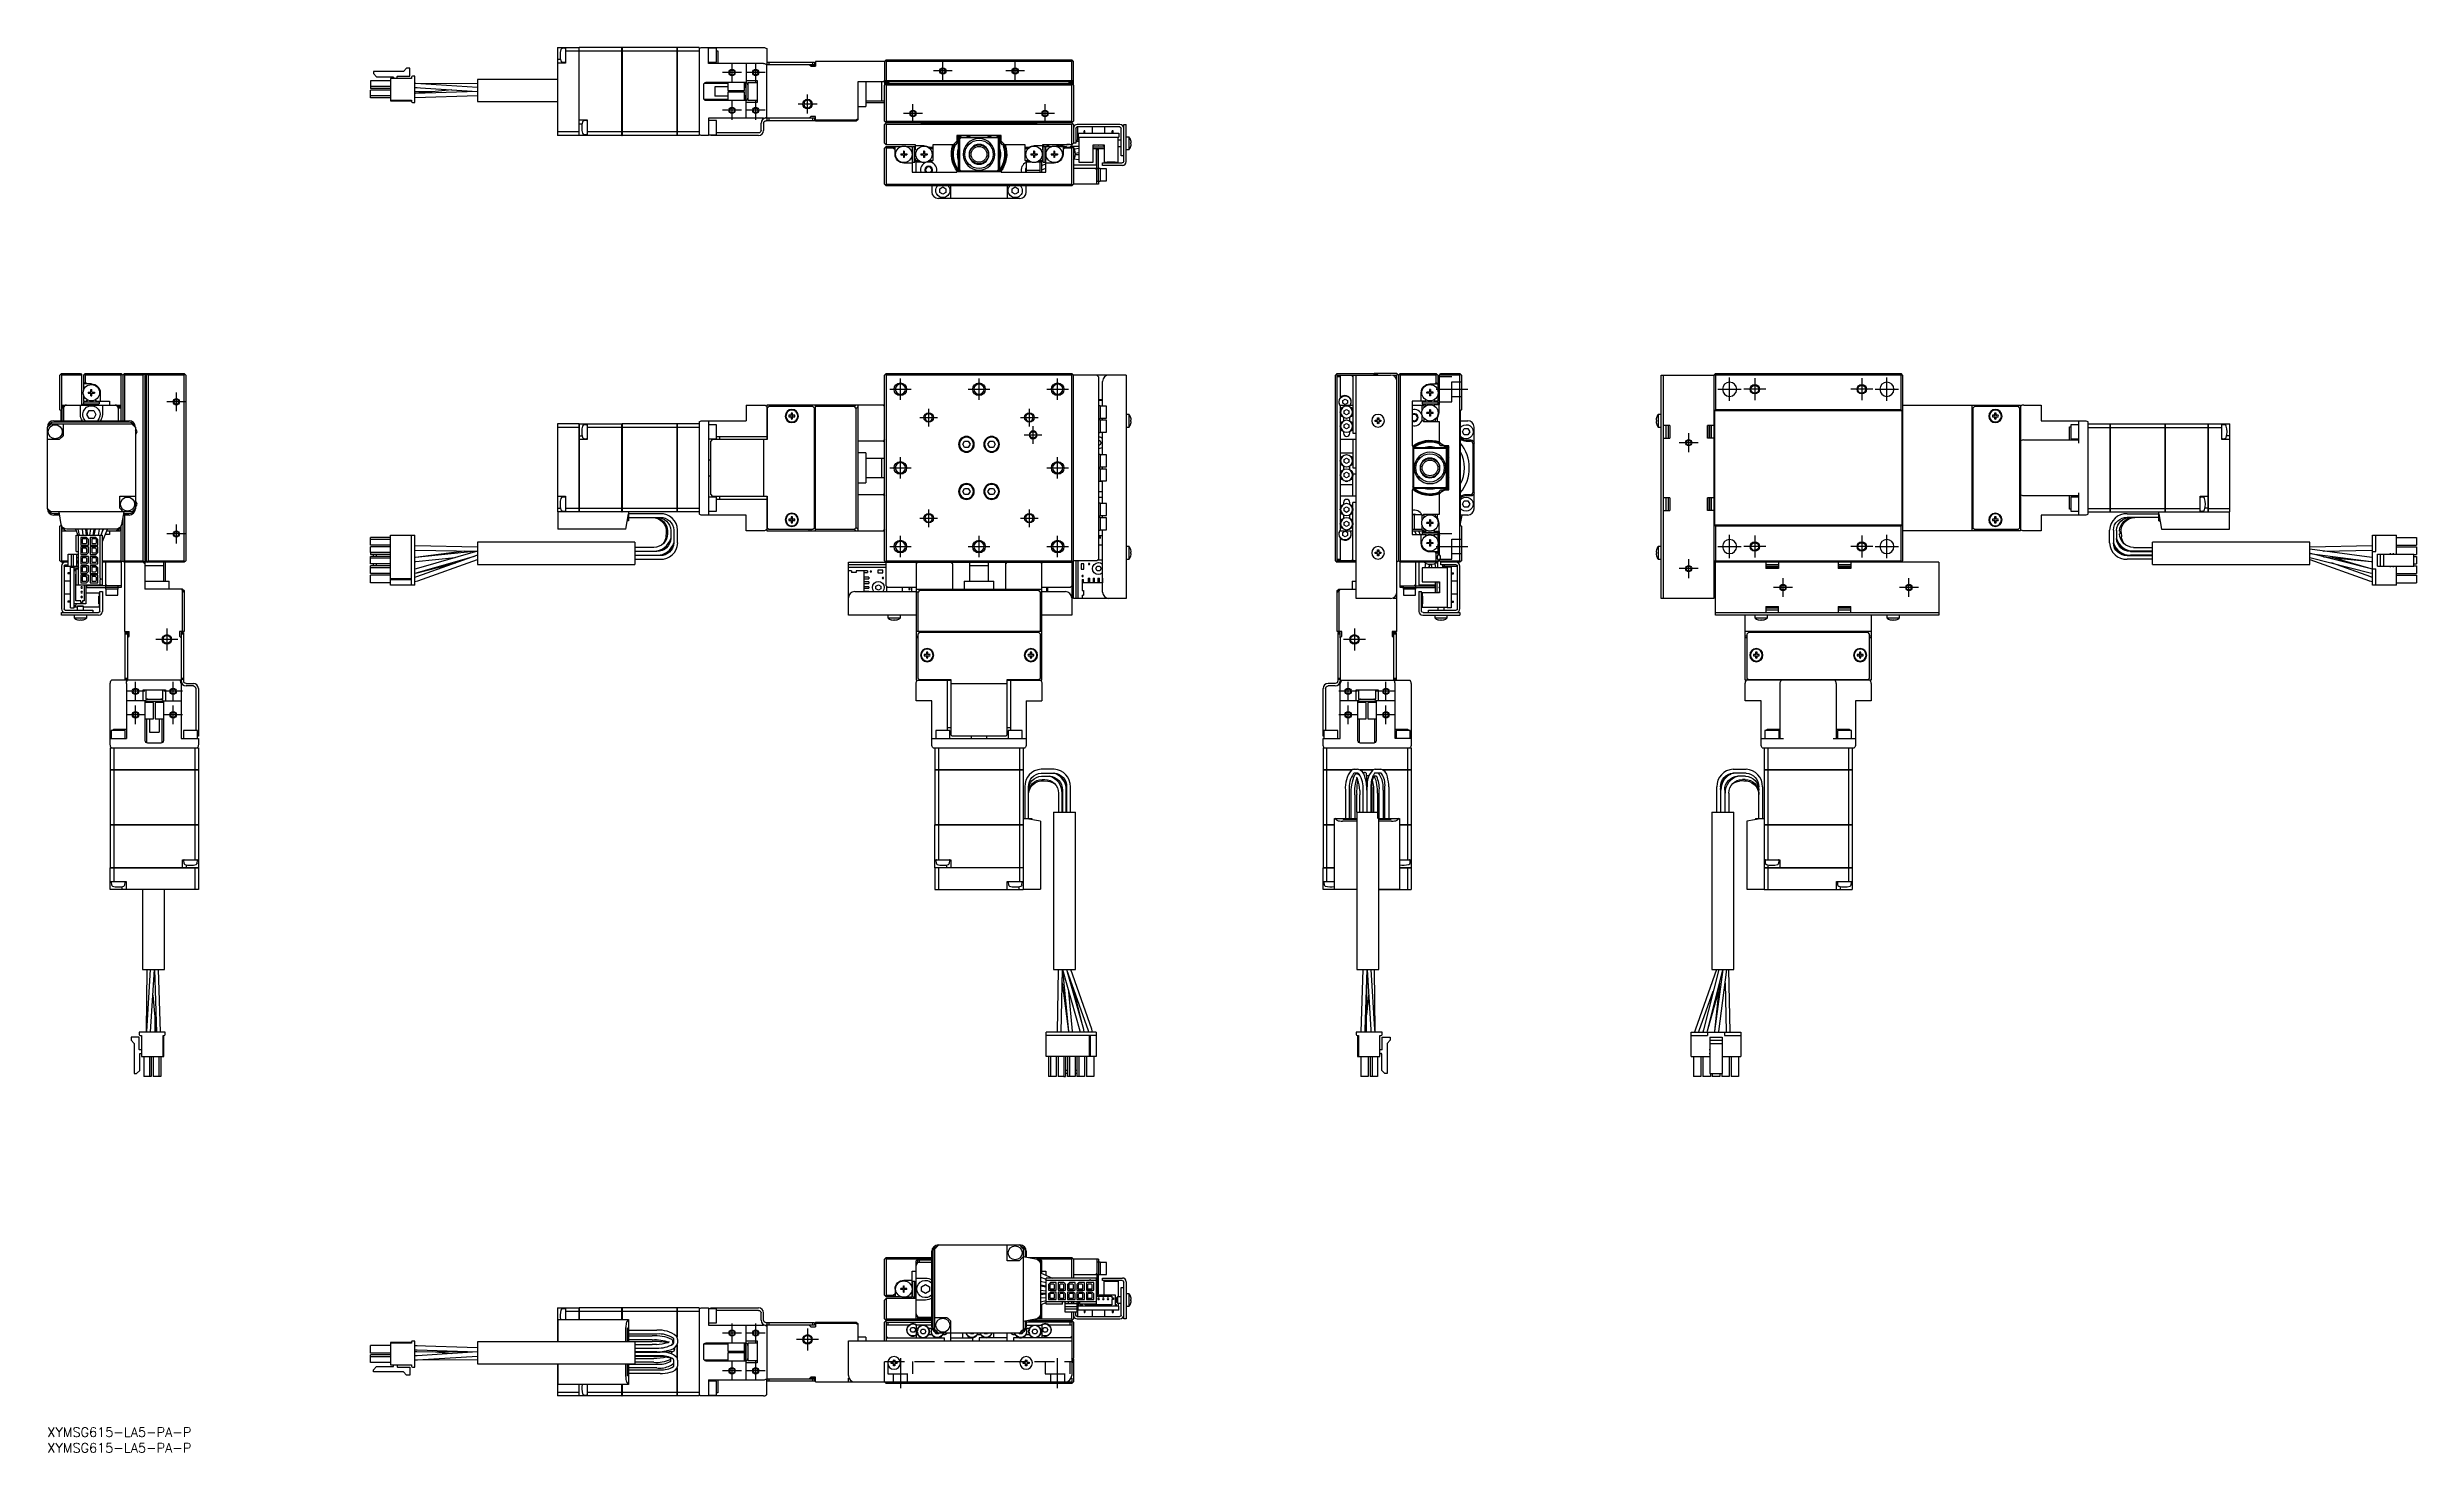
# Model space of a CAD drawing. Extents: x 0 to 753, y -8 to 439.
import ezdxf

# ---------------------------------------------------------------- set-up
doc = ezdxf.new("R2010")
doc.units = 0
doc.header["$LTSCALE"] = 0.5
doc.linetypes.add('CENTER', pattern=[50.8, 31.75, -6.35, 6.35, -6.35])
doc.linetypes.add('DASHED', pattern=[19.05, 12.7, -6.35])
for name, color, linetype in [('MSM_CENTER', 1, 'CENTER'), ('MSM_CONTINUOUS', 7, 'CONTINUOUS'), ('MSM_DASHED', 4, 'DASHED'), ('MSM_NARROW', 5, 'CONTINUOUS'), ('MSM_PART_NUMBER', 7, 'CONTINUOUS')]:
    doc.layers.add(name, color=color, linetype=linetype)
doc.styles.get("Standard").update_dxf_attribs({"font": 'txt.shx', "height": 1, "bigfont": 'bigfont.shx'})

msp = doc.modelspace()

# ---------------------------------------------------------------- texts
at = {"layer": 'MSM_PART_NUMBER'}
for p in [(0, -3), (0, -8)]:
    msp.add_text('XYMSG615-LA5-PA-P', height=3, dxfattribs=at).set_placement(p)

# ---------------------------------------------------------------- linework, layer by layer
at = {"layer": 'MSM_CENTER'}
for p, q in [((220.66, 430.69), (214.66, 430.69)), ((217.66, 427.69), (217.66, 433.69)), ((228.16, 430.69), (222.16, 430.69)), ((225.16, 427.69), (225.16, 433.69)), ((287.66, 431.19), (281.66, 431.19)), ((284.66, 428.19), (284.66, 434.19)), ((310.66, 431.19), (304.66, 431.19)), ((307.66, 428.19), (307.66, 434.19)), ((241.66, 417.69), (241.66, 423.69)), ((220.66, 418.69), (214.66, 418.69)), ((217.66, 415.69), (217.66, 421.69)), ((228.16, 418.69), (222.16, 418.69)), ((225.16, 415.69), (225.16, 421.69)), ((244.66, 420.69), (238.66, 420.69)), ((278.16, 417.69), (272.16, 417.69)), ((275.16, 414.69), (275.16, 420.69)), ((320.16, 417.69), (314.16, 417.69)), ((317.16, 414.69), (317.16, 420.69)), ((271.16, 326.61), (271.16, 333.41)), ((296.16, 326.61), (296.16, 333.41)), ((321.16, 326.61), (321.16, 333.41)), ((534.77, 326.31), (534.77, 333.71)), ((542.77, 333.51), (542.77, 326.51)), ((576.77, 333.51), (576.77, 326.51)), ((584.77, 326.31), (584.77, 333.71)), ((44, 326.01), (38, 326.01)), ((41, 323.01), (41, 329.01)), ((267.76, 330.01), (274.56, 330.01)), ((292.76, 330.01), (299.56, 330.01)), ((317.76, 330.01), (324.56, 330.01)), ((441.52, 330.01), (451.52, 330.01)), ((531.07, 330.01), (538.47, 330.01)), ((546.27, 330.01), (539.27, 330.01)), ((580.27, 330.01), (573.27, 330.01)), ((581.07, 330.01), (588.47, 330.01)), ((277.36, 321.01), (282.96, 321.01)), ((280.16, 318.21), (280.16, 323.81)), ((309.36, 321.01), (314.96, 321.01)), ((312.16, 318.21), (312.16, 323.81)), ((313.36, 312.71), (313.36, 318.31)), ((310.56, 315.51), (316.16, 315.51)), ((524.77, 313.01), (518.77, 313.01)), ((521.77, 310.01), (521.77, 316.01)), ((267.76, 305.01), (274.56, 305.01)), ((271.16, 301.61), (271.16, 308.41)), ((317.76, 305.01), (324.56, 305.01)), ((321.16, 301.61), (321.16, 308.41)), ((41, 281.01), (41, 287.01)), ((277.36, 289.01), (282.96, 289.01)), ((280.16, 286.21), (280.16, 291.81)), ((309.36, 289.01), (314.96, 289.01)), ((312.16, 286.21), (312.16, 291.81)), ((44, 284.01), (38, 284.01)), ((267.76, 280.01), (274.56, 280.01)), ((271.16, 276.61), (271.16, 283.41)), ((292.76, 280.01), (299.56, 280.01)), ((296.16, 276.61), (296.16, 283.41)), ((317.76, 280.01), (324.56, 280.01)), ((321.16, 276.61), (321.16, 283.41)), ((441.52, 280.01), (451.52, 280.01)), ((531.07, 280.01), (538.47, 280.01)), ((534.77, 276.31), (534.77, 283.71)), ((546.27, 280.01), (539.27, 280.01)), ((542.77, 283.51), (542.77, 276.51)), ((580.27, 280.01), (573.27, 280.01)), ((576.77, 283.51), (576.77, 276.51)), ((581.07, 280.01), (588.47, 280.01)), ((584.77, 276.31), (584.77, 283.71)), ((524.77, 273.01), (518.77, 273.01)), ((521.77, 270.01), (521.77, 276.01)), ((554.77, 267.01), (548.77, 267.01)), ((551.77, 264.01), (551.77, 270.01)), ((594.77, 267.01), (588.77, 267.01)), ((591.77, 264.01), (591.77, 270.01)), ((41.5, 250.51), (34.5, 250.51)), ((38, 254.01), (38, 247.01)), ((419.02, 250.51), (412.02, 250.51)), ((415.52, 254.01), (415.52, 247.01)), ((31, 234.01), (25, 234.01)), ((28, 231.01), (28, 237.01)), ((43, 234.01), (37, 234.01)), ((40, 231.01), (40, 237.01)), ((416.52, 234.01), (410.52, 234.01)), ((413.52, 231.01), (413.52, 237.01)), ((428.52, 234.01), (422.52, 234.01)), ((425.52, 231.01), (425.52, 237.01)), ((31, 226.51), (25, 226.51)), ((28, 223.51), (28, 229.51)), ((43, 226.51), (37, 226.51)), ((40, 223.51), (40, 229.51)), ((416.52, 226.51), (410.52, 226.51)), ((413.52, 223.51), (413.52, 229.51)), ((428.52, 226.51), (422.52, 226.51)), ((425.52, 223.51), (425.52, 229.51)), ((217.66, 27), (217.66, 33)), ((225.16, 27), (225.16, 33)), ((241.66, 31.5), (241.66, 24.5)), ((220.66, 30), (214.66, 30)), ((228.16, 30), (222.16, 30)), ((245.16, 28), (238.16, 28)), ((220.66, 18), (214.66, 18)), ((217.66, 15), (217.66, 21)), ((228.16, 18), (222.16, 18)), ((225.16, 15), (225.16, 21)), ((271.16, 22), (271.16, 12.5)), ((321.16, 12.5), (321.16, 22))]:
    msp.add_line(p, q, dxfattribs=at)
at = {"layer": 'MSM_CONTINUOUS'}
for p, q in [((162.16, 438.69), (162.16, 410.69)), ((162.16, 438.69), (169.05, 438.69)), ((164.45, 438.42), (163.69, 438.35)), ((164.66, 438.69), (164.66, 433.69)), ((169.05, 437.53), (164.66, 437.53)), ((169.05, 410.69), (169.05, 438.69)), ((169.06, 438.68), (169.05, 438.68)), ((169.06, 437.53), (169.05, 437.53)), ((182.66, 438.69), (169.06, 438.69)), ((169.06, 410.69), (169.06, 438.69)), ((182.66, 437.53), (169.06, 437.53)), ((182.66, 410.69), (182.66, 438.69)), ((182.66, 438.68), (182.67, 438.68)), ((182.66, 437.53), (182.67, 437.53)), ((182.67, 438.69), (182.67, 410.69)), ((200.16, 438.69), (182.67, 438.69)), ((200.16, 437.53), (182.67, 437.53)), ((200.16, 410.69), (200.16, 438.69)), ((200.16, 438.68), (200.17, 438.68)), ((200.16, 437.53), (200.17, 437.53)), ((200.17, 438.69), (200.17, 410.69)), ((207.16, 438.69), (200.17, 438.69)), ((207.16, 437.53), (200.17, 437.53)), ((207.16, 438.69), (207.16, 410.69)), ((208.16, 438.69), (227.66, 438.69)), ((210.16, 433.59), (210.16, 438.69)), ((212.66, 438.44), (210.16, 438.44)), ((212.66, 433.94), (212.66, 438.44)), ((212.66, 437.64), (213.16, 437.64)), ((213.16, 437.64), (213.16, 433.59)), ((228.66, 438.31), (228.66, 433.21)), ((103.65, 431.05), (103.65, 430.35)), ((113.19, 431.05), (103.65, 431.05)), ((103.65, 430.35), (104.65, 429.35)), ((104.65, 429.35), (109.78, 429.35)), ((111.21, 428.79), (111.21, 429.39)), ((111.36, 429.54), (115.21, 429.54)), ((114.21, 432.07), (113.19, 431.05)), ((115.21, 432.07), (114.21, 432.07)), ((115.21, 429.54), (115.21, 432.07)), ((116.76, 429.5), (116.04, 429.5)), ((116.76, 421.22), (116.76, 429.5)), ((162.16, 434.94), (163.1, 434.94)), ((164.66, 433.69), (162.16, 433.69)), ((163.69, 434.02), (164.45, 433.96)), ((210.16, 433.94), (212.66, 433.94)), ((227.66, 433.59), (210.16, 433.59)), ((222.16, 433.59), (222.16, 427.56)), ((228.66, 416.19), (228.66, 433.19)), ((243.86, 433.19), (228.66, 433.19)), ((228.86, 433.19), (228.86, 433.99)), ((228.86, 433.99), (243.86, 433.99)), ((229.36, 433.99), (229.36, 433.19)), ((242.66, 432.69), (242.16, 433.19)), ((244.16, 432.94), (242.41, 432.94)), ((242.66, 432.69), (244.16, 432.69)), ((243.36, 433.19), (243.36, 433.99)), ((243.86, 433.99), (243.86, 433.19)), ((244.16, 434.19), (244.16, 432.69)), ((266.16, 434.19), (244.16, 434.19)), ((266.16, 434.19), (266.66, 434.69)), ((266.16, 434.19), (266.16, 426.99)), ((266.41, 434.44), (266.66, 434.19)), ((266.66, 434.69), (325.66, 434.69)), ((266.66, 434.19), (266.66, 428.19)), ((325.66, 434.19), (266.66, 434.19)), ((326.16, 434.19), (325.66, 434.69)), ((325.66, 434.19), (325.91, 434.44)), ((325.66, 428.19), (325.66, 434.19)), ((326.16, 426.99), (326.16, 434.19)), ((102.76, 428.06), (102.76, 425.66)), ((109.11, 428.06), (102.76, 428.06)), ((109.11, 426.26), (102.76, 426.26)), ((109.11, 425.66), (102.76, 425.66)), ((102.76, 422.66), (102.76, 425.06)), ((109.11, 425.06), (102.76, 425.06)), ((109.11, 423.26), (102.76, 423.26)), ((109.11, 422.66), (102.76, 422.66)), ((115.74, 428.79), (109.11, 428.79)), ((109.11, 428.79), (109.11, 421.68)), ((109.11, 421.93), (115.74, 421.93)), ((110.06, 429.07), (110.06, 428.79)), ((115.74, 429.2), (115.74, 428.79)), ((115.74, 421.93), (115.74, 421.52)), ((117.09, 427.24), (116.76, 427.24)), ((116.97, 427.23), (116.76, 427.24)), ((116.76, 425.94), (116.88, 425.93)), ((116.76, 425.93), (117.54, 425.89)), ((117.43, 424.55), (116.76, 424.54)), ((117.04, 424.07), (116.76, 424.05)), ((116.84, 424.04), (116.76, 424.04)), ((116.76, 422.74), (116.88, 422.74)), ((136.76, 424.69), (116.84, 424.04)), ((116.88, 425.93), (136.74, 424.69)), ((116.88, 422.74), (136.76, 423.39)), ((136.76, 425.99), (116.97, 427.23)), ((128.61, 425.2), (117.04, 424.07)), ((136.76, 427.09), (117.09, 427.24)), ((122.28, 424.58), (117.43, 424.55)), ((136.76, 428.46), (136.76, 421.46)), ((162.16, 428.46), (136.76, 428.46)), ((208.66, 422.59), (208.66, 426.79)), ((216.36, 427.19), (208.77, 427.19)), ((208.77, 422.19), (216.36, 422.19)), ((209.46, 427.59), (221.86, 427.59)), ((221.86, 421.79), (209.46, 421.79)), ((212.16, 426.19), (212.16, 423.19)), ((216.36, 426.19), (212.16, 426.19)), ((216.36, 423.19), (212.16, 423.19)), ((216.36, 427.59), (216.36, 424.94)), ((216.36, 424.94), (221.56, 424.94)), ((216.36, 424.44), (216.36, 421.79)), ((221.56, 424.44), (216.36, 424.44)), ((221.56, 424.94), (221.56, 427.59)), ((221.86, 427.19), (221.56, 427.19)), ((221.86, 426.19), (221.56, 426.19)), ((221.56, 421.79), (221.56, 424.44)), ((221.86, 423.19), (221.56, 423.19)), ((221.56, 422.19), (221.86, 422.19)), ((221.86, 426.19), (221.86, 427.19)), ((222.06, 426.99), (221.86, 427.19)), ((221.86, 426.19), (222.06, 425.82)), ((222.06, 423.55), (221.86, 423.19)), ((221.86, 422.19), (221.86, 423.19)), ((221.86, 422.19), (222.06, 422.39)), ((222.06, 427.56), (222.06, 421.81)), ((222.07, 427.56), (222.15, 427.53)), ((222.16, 427.56), (222.07, 427.56)), ((222.15, 421.84), (222.07, 421.82)), ((222.16, 421.82), (222.07, 421.82)), ((222.16, 428.19), (225.66, 428.19)), ((222.16, 416.19), (222.16, 421.82)), ((222.66, 427.44), (222.66, 421.94)), ((225.66, 427.44), (222.66, 427.44)), ((222.66, 421.94), (225.66, 421.94)), ((225.66, 428.19), (225.66, 421.19)), ((326.16, 427.69), (257.66, 427.69)), ((257.66, 427.69), (257.66, 415.69)), ((260.16, 427.69), (260.16, 419.94)), ((265.16, 427.69), (265.16, 421.69)), ((266.16, 428.19), (265.66, 427.69)), ((266.66, 428.19), (266.16, 427.69)), ((266.16, 427.46), (267.56, 427.46)), ((266.16, 426.69), (266.66, 427.19)), ((266.26, 426.89), (266.16, 426.99)), ((266.16, 415.19), (266.16, 426.69)), ((266.26, 426.79), (266.26, 426.99)), ((266.41, 426.94), (266.66, 426.69)), ((267.26, 427.29), (266.56, 427.29)), ((266.66, 428.19), (325.66, 428.19)), ((266.66, 427.19), (325.66, 427.19)), ((266.66, 426.69), (266.66, 415.19)), ((325.66, 426.69), (266.66, 426.69)), ((267.56, 427.19), (267.56, 427.46)), ((326.16, 427.46), (324.76, 427.46)), ((324.76, 427.19), (324.76, 427.46)), ((325.76, 427.29), (325.06, 427.29)), ((326.16, 427.69), (325.66, 428.19)), ((326.16, 426.69), (325.66, 427.19)), ((325.66, 426.69), (325.91, 426.94)), ((325.66, 415.19), (325.66, 426.69)), ((326.16, 426.99), (326.06, 426.89)), ((326.06, 426.99), (326.06, 426.79)), ((326.16, 426.69), (326.16, 415.19)), ((109.11, 421.68), (115.74, 421.68)), ((116.04, 421.22), (116.76, 421.22)), ((136.76, 421.46), (162.16, 421.46)), ((169.06, 415.69), (171.56, 415.69)), ((169.06, 414.44), (169.99, 414.44)), ((171.34, 415.42), (170.58, 415.35)), ((171.56, 415.69), (171.56, 410.69)), ((227.66, 416.19), (210.16, 416.19)), ((210.16, 416.19), (210.16, 410.69)), ((212.66, 415.44), (210.16, 415.44)), ((212.66, 410.94), (212.66, 415.44)), ((225.66, 421.19), (222.16, 421.19)), ((226.86, 412.29), (226.86, 414.59)), ((227.66, 414.59), (227.66, 412.29)), ((243.86, 416.19), (228.46, 416.19)), ((243.86, 415.39), (228.46, 415.39)), ((228.86, 415.39), (228.86, 416.19)), ((229.36, 416.19), (229.36, 415.39)), ((242.16, 416.19), (242.66, 416.69)), ((244.16, 416.69), (242.66, 416.69)), ((243.36, 415.39), (243.36, 416.19)), ((243.86, 416.19), (243.86, 415.39)), ((244.16, 415.19), (244.16, 416.69)), ((244.16, 415.69), (257.05, 415.69)), ((257.16, 415.19), (244.16, 415.19)), ((256.55, 415.19), (257.05, 415.69)), ((257.05, 415.69), (257.66, 415.99)), ((257.66, 415.69), (257.16, 415.19)), ((257.66, 419.94), (260.16, 419.94)), ((260.16, 421.69), (266.16, 421.69)), ((260.16, 421.19), (266.16, 421.19)), ((266.66, 414.69), (266.16, 415.19)), ((266.16, 414.19), (266.66, 414.69)), ((266.66, 415.19), (266.41, 414.94)), ((266.41, 414.44), (266.66, 414.19)), ((266.66, 415.19), (325.66, 415.19)), ((325.66, 414.69), (266.66, 414.69)), ((277.66, 414.69), (278.01, 414.34)), ((278.01, 414.34), (314.31, 414.34)), ((281.16, 414.34), (281.16, 414.69)), ((311.16, 414.69), (311.16, 414.34)), ((311.86, 414.69), (313.85, 414.34)), ((314.31, 414.34), (314.66, 414.69)), ((325.91, 414.94), (325.66, 415.19)), ((325.66, 414.69), (326.16, 415.19)), ((325.66, 414.69), (326.16, 414.19)), ((325.66, 414.19), (325.91, 414.44)), ((169.05, 411.84), (162.16, 411.84)), ((169.05, 410.69), (162.16, 410.69)), ((169.06, 411.85), (169.05, 411.85)), ((169.06, 410.7), (169.05, 410.7)), ((182.66, 410.69), (169.06, 410.69)), ((170.58, 411.02), (171.34, 410.96)), ((182.66, 411.84), (171.56, 411.84)), ((182.66, 411.85), (182.67, 411.85)), ((182.66, 410.7), (182.67, 410.7)), ((200.16, 411.84), (182.67, 411.84)), ((200.16, 410.69), (182.67, 410.69)), ((200.16, 411.85), (200.17, 411.85)), ((200.16, 410.7), (200.17, 410.7)), ((207.16, 411.84), (200.17, 411.84)), ((207.16, 410.69), (200.17, 410.69)), ((210.16, 410.69), (208.16, 410.69)), ((210.16, 410.94), (212.66, 410.94)), ((210.86, 410.69), (210.86, 410.94)), ((226.06, 410.69), (210.86, 410.69)), ((211.36, 410.94), (211.36, 410.69)), ((226.06, 411.49), (212.66, 411.49)), ((266.16, 408.19), (266.16, 414.19)), ((266.66, 407.69), (266.16, 408.19)), ((266.16, 406.69), (266.66, 407.19)), ((266.41, 406.94), (266.66, 406.69)), ((266.66, 414.19), (266.66, 407.69)), ((325.66, 414.19), (266.66, 414.19)), ((275.96, 407.69), (266.66, 407.69)), ((266.66, 407.19), (271.55, 407.19)), ((269.46, 407.04), (268.96, 406.69)), ((269.46, 404.69), (269.46, 407.19)), ((272.98, 407.19), (274.96, 407.19)), ((274.96, 407.19), (274.96, 406.24)), ((275.16, 407.19), (275.76, 407.19)), ((275.16, 402.19), (275.16, 407.19)), ((275.76, 402.19), (275.76, 407.19)), ((275.96, 406.24), (275.96, 407.69)), ((275.96, 407.46), (278.62, 407.46)), ((280.18, 406.99), (281.46, 406.99)), ((288.66, 407.69), (281.46, 407.69)), ((281.46, 407.69), (281.46, 402.69)), ((287.95, 407.69), (289.16, 408.9)), ((289.16, 408.19), (288.66, 407.69)), ((303.16, 410.69), (289.16, 410.69)), ((289.16, 410.69), (289.16, 408.19)), ((289.66, 409.39), (290.46, 410.19)), ((289.66, 399.99), (289.66, 409.39)), ((289.96, 409.69), (289.96, 399.69)), ((302.16, 409.89), (290.16, 409.89)), ((290.46, 410.19), (301.86, 410.19)), ((295.1, 407.65), (295.1, 407.65)), ((302.36, 409.69), (301.86, 410.19)), ((302.36, 399.69), (302.36, 409.69)), ((302.36, 409.69), (302.66, 409.39)), ((302.66, 409.39), (302.66, 399.99)), ((303.16, 408.19), (303.16, 410.69)), ((303.16, 408.9), (304.37, 407.69)), ((303.66, 407.69), (303.16, 408.19)), ((310.86, 407.69), (303.66, 407.69)), ((310.86, 402.69), (310.86, 407.69)), ((310.86, 406.99), (312.15, 406.99)), ((313.71, 407.46), (316.36, 407.46)), ((324.66, 407.69), (316.36, 407.69)), ((316.36, 407.69), (316.36, 406.24)), ((316.36, 407.48), (317.68, 407.19)), ((316.56, 407.19), (317.16, 407.19)), ((316.56, 402.19), (316.56, 407.19)), ((317.16, 402.19), (317.16, 407.19)), ((317.36, 406.24), (317.36, 407.19)), ((317.36, 407.19), (319.35, 407.19)), ((317.54, 407.69), (318.72, 407.19)), ((321.79, 407.19), (320.61, 407.69)), ((320.78, 407.19), (323.9, 407.19)), ((323.32, 407.19), (321.02, 407.69)), ((322.86, 407.19), (322.86, 404.69)), ((323.36, 406.69), (322.86, 407.04)), ((324.66, 407.69), (324.66, 407.93)), ((325.66, 407.69), (325.22, 407.69)), ((325.22, 407.19), (325.66, 407.19)), ((325.66, 407.69), (325.66, 414.19)), ((326.16, 408.19), (325.66, 407.69)), ((325.66, 407.19), (326.16, 406.69)), ((325.66, 406.69), (325.91, 406.94)), ((327.91, 407.21), (326.04, 407.15)), ((326.16, 414.19), (326.16, 408.19)), ((326.96, 408.19), (326.16, 408.19)), ((326.96, 412.99), (326.96, 408.19)), ((326.96, 409.19), (327.46, 409.19)), ((327.91, 408.79), (326.96, 408.79)), ((327.46, 413.19), (327.01, 413.19)), ((340.96, 414.19), (327.36, 414.19)), ((340.96, 413.39), (327.36, 413.39)), ((327.41, 409.04), (327.41, 409.19)), ((327.46, 413.19), (327.46, 409.19)), ((327.66, 411.39), (327.66, 410.19)), ((327.66, 411.39), (340.66, 411.39)), ((327.66, 410.19), (340.66, 410.19)), ((327.91, 410.19), (327.91, 402.19)), ((329.79, 412.19), (329.54, 412.19)), ((329.54, 411.39), (329.54, 412.19)), ((329.79, 411.39), (329.79, 412.19)), ((332.16, 413.39), (332.16, 411.39)), ((332.41, 407.69), (335.91, 407.69)), ((332.41, 402.19), (332.41, 407.69)), ((335.91, 406.99), (332.41, 406.99)), ((335.91, 407.69), (335.91, 402.19)), ((336.16, 411.39), (336.16, 413.39)), ((338.79, 412.19), (338.54, 412.19)), ((338.54, 411.39), (338.54, 412.19)), ((338.79, 411.39), (338.79, 412.19)), ((340.41, 402.19), (340.41, 410.19)), ((341.36, 409.19), (340.41, 409.19)), ((340.41, 407.19), (341.36, 407.19)), ((340.66, 411.39), (340.66, 410.19)), ((341.36, 404.19), (341.36, 412.99)), ((342.16, 414.19), (342.96, 414.19)), ((342.16, 402.49), (342.16, 414.19)), ((342.96, 402.39), (342.96, 414.19)), ((343.86, 410.19), (342.96, 410.19)), ((343.86, 406.19), (343.86, 410.19)), ((344.42, 409.12), (344.42, 409.14)), ((344.42, 408.39), (344.55, 408.39)), ((344.42, 407.99), (344.42, 408.39)), ((344.55, 407.99), (344.42, 407.99)), ((344.42, 407.24), (344.42, 407.26)), ((266.16, 395.19), (266.16, 406.69)), ((266.66, 406.69), (266.66, 395.19)), ((268.96, 406.69), (266.66, 406.69)), ((268.96, 406.69), (269.46, 406.19)), ((271.26, 404.83), (272.06, 404.83)), ((271.26, 404.83), (271.26, 404.54)), ((271.26, 404.54), (272.06, 404.54)), ((271.79, 404.83), (271.79, 404.54)), ((272.41, 405.69), (272.12, 405.69)), ((272.12, 405.69), (272.12, 404.89)), ((272.12, 405.16), (272.41, 405.16)), ((272.12, 404.48), (272.12, 403.69)), ((272.12, 404.22), (272.41, 404.22)), ((272.41, 403.69), (272.12, 403.69)), ((274.96, 401.89), (272.26, 401.89)), ((272.41, 405.69), (272.41, 404.89)), ((272.41, 404.48), (272.41, 403.69)), ((272.47, 404.83), (273.26, 404.83)), ((272.47, 404.54), (273.26, 404.54)), ((272.73, 404.54), (272.73, 404.83)), ((273.26, 404.83), (273.26, 404.54)), ((274.96, 406.24), (274.66, 406.07)), ((274.66, 403.31), (274.96, 403.14)), ((274.96, 403.14), (274.96, 398.99)), ((275.16, 402.19), (275.76, 402.19)), ((275.96, 406.24), (276.18, 406.11)), ((276.18, 403.27), (275.96, 403.14)), ((275.96, 402.69), (275.96, 403.14)), ((275.96, 402.69), (277, 402.69)), ((276.46, 402.19), (275.96, 402.69)), ((276.16, 406.11), (276.16, 406.12)), ((276.16, 403.25), (276.16, 403.26)), ((276.16, 398.99), (276.16, 402.49)), ((277.95, 402.19), (276.46, 402.19)), ((277.66, 404.83), (278.46, 404.83)), ((277.66, 404.83), (277.66, 404.54)), ((277.66, 404.54), (278.46, 404.54)), ((278.19, 404.83), (278.19, 404.54)), ((278.81, 405.69), (278.52, 405.69)), ((278.52, 405.69), (278.52, 404.89)), ((278.52, 405.16), (278.81, 405.16)), ((278.52, 404.48), (278.52, 403.69)), ((278.52, 404.22), (278.81, 404.22)), ((278.81, 403.69), (278.52, 403.69)), ((278.81, 405.69), (278.81, 404.89)), ((278.81, 404.48), (278.81, 403.69)), ((278.87, 404.83), (279.66, 404.83)), ((278.87, 404.54), (279.66, 404.54)), ((279.13, 404.54), (279.13, 404.83)), ((280.96, 402.19), (279.38, 402.19)), ((279.66, 404.83), (279.66, 404.54)), ((280.32, 402.69), (281.46, 402.69)), ((281.46, 406.49), (280.74, 406.49)), ((281.46, 402.69), (280.96, 402.19)), ((289.16, 398.99), (289.16, 399.19)), ((289.16, 399.19), (303.16, 399.19)), ((290.46, 399.19), (289.66, 399.99)), ((290.16, 399.49), (302.16, 399.49)), ((293, 401.49), (293.19, 401.49)), ((293.41, 401.26), (293.19, 401.49)), ((293.41, 401.26), (293.24, 401.26)), ((293.3, 406), (293.36, 406.06)), ((293.36, 403.31), (293.3, 403.38)), ((293.36, 406.13), (293.36, 406.06)), ((293.36, 403.31), (293.36, 403.25)), ((293.41, 401.13), (293.41, 401.26)), ((295.1, 401.72), (295.1, 401.72)), ((299.14, 401.49), (298.91, 401.26)), ((299.08, 401.26), (298.91, 401.26)), ((298.91, 401.26), (298.91, 401.13)), ((298.91, 401.13), (298.91, 401.13)), ((299.14, 401.49), (299.32, 401.49)), ((302.66, 399.99), (301.86, 399.19)), ((303.16, 399.19), (303.16, 398.99)), ((311.58, 406.49), (310.86, 406.49)), ((310.86, 402.69), (312, 402.69)), ((311.36, 402.19), (310.86, 402.69)), ((312.95, 402.19), (311.11, 402.19)), ((311.11, 402.19), (311.11, 398.99)), ((311.11, 399.69), (315.61, 399.69)), ((312.66, 404.83), (313.46, 404.83)), ((312.66, 404.83), (312.66, 404.54)), ((312.66, 404.54), (313.46, 404.54)), ((313.19, 404.83), (313.19, 404.54)), ((313.81, 405.69), (313.52, 405.69)), ((313.52, 405.69), (313.52, 404.89)), ((313.52, 405.16), (313.81, 405.16)), ((313.52, 404.48), (313.52, 403.69)), ((313.52, 404.22), (313.81, 404.22)), ((313.81, 403.69), (313.52, 403.69)), ((313.81, 405.69), (313.81, 404.89)), ((313.81, 404.48), (313.81, 403.69)), ((313.87, 404.83), (314.66, 404.83)), ((313.87, 404.54), (314.66, 404.54)), ((314.13, 404.54), (314.13, 404.83)), ((315.86, 402.19), (314.38, 402.19)), ((314.66, 404.83), (314.66, 404.54)), ((315.32, 402.69), (316.36, 402.69)), ((315.61, 398.99), (315.61, 402.19)), ((316.36, 402.69), (315.86, 402.19)), ((316.14, 406.11), (316.36, 406.24)), ((316.36, 403.14), (316.14, 403.27)), ((316.16, 406.11), (316.16, 406.12)), ((316.16, 403.25), (316.16, 403.26)), ((316.56, 402.5), (316.16, 402.37)), ((316.16, 398.99), (316.16, 402.49)), ((317.36, 401.61), (316.16, 401.1)), ((316.16, 401.11), (316.29, 401.16)), ((316.16, 399.8), (317.36, 400.31)), ((316.36, 406.36), (316.56, 406.35)), ((316.36, 403.14), (316.36, 402.69)), ((316.56, 402.19), (317.16, 402.19)), ((317.16, 406.3), (317.36, 406.28)), ((317.36, 402.76), (317.16, 402.7)), ((317.66, 406.07), (317.36, 406.24)), ((317.36, 403.14), (317.66, 403.31)), ((317.36, 398.99), (317.36, 403.14)), ((320.06, 401.89), (317.36, 401.89)), ((317.56, 406.11), (317.56, 406.12)), ((317.68, 406.06), (317.67, 406.06)), ((319.06, 404.83), (319.86, 404.83)), ((319.06, 404.83), (319.06, 404.54)), ((319.06, 404.54), (319.86, 404.54)), ((319.59, 404.83), (319.59, 404.54)), ((320.21, 405.69), (319.92, 405.69)), ((319.92, 405.69), (319.92, 404.89)), ((319.92, 405.16), (320.21, 405.16)), ((319.92, 404.48), (319.92, 403.69)), ((319.92, 404.22), (320.21, 404.22)), ((320.21, 403.69), (319.92, 403.69)), ((320.21, 405.69), (320.21, 404.89)), ((320.21, 404.48), (320.21, 403.69)), ((320.27, 404.83), (321.06, 404.83)), ((320.27, 404.54), (321.06, 404.54)), ((320.53, 404.54), (320.53, 404.83)), ((321.06, 404.83), (321.06, 404.54)), ((322.86, 406.19), (323.36, 406.69)), ((325.66, 406.69), (323.36, 406.69)), ((325.66, 395.19), (325.66, 406.69)), ((326.16, 406.69), (326.16, 395.19)), ((333.41, 401.22), (326.16, 401.22)), ((334.66, 400.19), (326.16, 400.19)), ((326.35, 403.23), (327.91, 403.08)), ((327.91, 406.58), (326.53, 406.34)), ((327.91, 404.39), (326.78, 404.49)), ((327.91, 404.57), (326.79, 404.6)), ((326.81, 405.07), (327.91, 405.26)), ((327.91, 402.19), (332.41, 402.19)), ((335.91, 406.49), (332.41, 406.49)), ((333.16, 400.19), (333.66, 399.69)), ((333.41, 406.49), (333.41, 401.22)), ((333.66, 395.19), (333.66, 406.19)), ((333.66, 406.19), (334.16, 406.19)), ((334.16, 396.19), (334.16, 406.19)), ((334.66, 400.19), (334.66, 396.19)), ((336.66, 400.09), (334.66, 400.09)), ((335.46, 401.19), (335.46, 401.99)), ((335.46, 401.99), (341.66, 401.99)), ((341.76, 401.19), (335.46, 401.19)), ((335.91, 402.19), (336.91, 402.19)), ((336.66, 396.29), (336.66, 400.09)), ((336.91, 402.29), (339.41, 402.29)), ((336.91, 402.19), (336.91, 402.29)), ((337.71, 402.29), (337.71, 402.19)), ((337.71, 402.19), (338.61, 402.19)), ((338.09, 402.29), (338.09, 402.19)), ((338.24, 402.29), (338.24, 402.19)), ((338.61, 402.29), (338.61, 402.19)), ((339.41, 402.19), (339.41, 402.29)), ((339.41, 402.19), (340.41, 402.19)), ((342.16, 404.19), (341.36, 404.19)), ((342.96, 406.19), (343.86, 406.19)), ((266.66, 394.69), (266.16, 395.19)), ((266.66, 395.19), (266.41, 394.94)), ((266.66, 395.19), (325.66, 395.19)), ((325.66, 394.69), (266.66, 394.69)), ((274.96, 398.99), (289.16, 398.99)), ((281.16, 394.69), (281.16, 392.69)), ((283.66, 393.77), (284.66, 394.34)), ((283.66, 392.61), (283.66, 393.77)), ((284.66, 392.03), (283.66, 392.61)), ((284.66, 394.34), (285.66, 393.77)), ((285.66, 392.61), (284.66, 392.03)), ((285.66, 393.77), (285.66, 392.61)), ((287.16, 390.69), (287.16, 394.69)), ((303.16, 398.99), (317.36, 398.99)), ((305.16, 394.69), (305.16, 390.69)), ((306.66, 393.77), (307.66, 394.34)), ((306.66, 392.61), (306.66, 393.77)), ((307.66, 392.03), (306.66, 392.61)), ((307.66, 394.34), (308.66, 393.77)), ((308.66, 392.61), (307.66, 392.03)), ((308.66, 393.77), (308.66, 392.61)), ((311.86, 394.69), (311.16, 394.57)), ((311.16, 392.69), (311.16, 394.69)), ((325.91, 394.94), (325.66, 395.19)), ((326.16, 395.19), (325.66, 394.69)), ((334.16, 395.19), (326.16, 395.19)), ((333.66, 396.19), (334.66, 396.19)), ((334.16, 396.19), (334.16, 395.19)), ((334.66, 396.29), (336.66, 396.29)), ((287.16, 390.69), (283.16, 390.69)), ((305.16, 390.69), (287.16, 390.69)), ((309.16, 390.69), (305.16, 390.69)), ((4, 334.51), (4.5, 335.01)), ((4, 323.51), (4, 334.51)), ((4.5, 334.51), (4.25, 334.76)), ((4.5, 335.01), (10.5, 335.01)), ((11, 334.51), (4.5, 334.51)), ((4.5, 334.51), (4.5, 320.01)), ((10.5, 335.01), (11, 334.51)), ((11, 325.21), (11, 334.51)), ((11.5, 334.51), (12, 335.01)), ((11.5, 334.51), (11.5, 329.62)), ((14, 331.71), (11.5, 331.71)), ((12, 332.21), (11.65, 331.71)), ((12, 334.51), (11.75, 334.76)), ((12, 335.01), (23.5, 335.01)), ((12, 334.51), (12, 332.21)), ((23.5, 334.51), (12, 334.51)), ((12.5, 331.71), (12, 332.21)), ((23.5, 335.01), (24, 334.51)), ((23.75, 334.76), (23.5, 334.51)), ((23.5, 320.01), (23.5, 334.51)), ((24.5, 335.01), (24, 334.51)), ((24, 334.51), (24, 320.01)), ((24.5, 334.51), (24.25, 334.76)), ((24.5, 335.01), (31.7, 335.01)), ((30.5, 334.51), (24.5, 334.51)), ((24.5, 334.51), (24.5, 320.01)), ((31, 335.01), (30.5, 334.51)), ((30.5, 275.51), (30.5, 334.51)), ((31, 335.01), (31, 266.51)), ((31.23, 335.01), (31.23, 333.61)), ((31.5, 333.61), (31.23, 333.61)), ((31.4, 334.61), (31.4, 333.91)), ((32, 335.01), (31.5, 334.51)), ((31.5, 275.51), (31.5, 334.51)), ((31.7, 335.01), (31.8, 334.91)), ((31.7, 334.91), (31.9, 334.91)), ((32, 334.51), (31.75, 334.76)), ((32, 335.01), (43.5, 335.01)), ((43.5, 334.51), (32, 334.51)), ((32, 334.51), (32, 275.51)), ((43.5, 335.01), (44, 334.51)), ((43.75, 334.76), (43.5, 334.51)), ((43.5, 275.51), (43.5, 334.51)), ((44, 334.51), (44, 275.51)), ((266.66, 335.01), (266.16, 334.51)), ((266.16, 275.51), (266.16, 334.51)), ((266.66, 334.51), (266.41, 334.76)), ((266.66, 335.01), (325.66, 335.01)), ((266.66, 334.51), (266.66, 275.51)), ((325.66, 334.51), (266.66, 334.51)), ((326.16, 334.51), (325.66, 335.01)), ((325.91, 334.76), (325.66, 334.51)), ((325.66, 275.51), (325.66, 334.51)), ((342.96, 334.51), (326.16, 334.51)), ((326.16, 263.51), (326.16, 334.51)), ((334.16, 334.01), (333.66, 334.51)), ((334.16, 334.01), (334.16, 276.01)), ((335.46, 324.66), (335.46, 332.51)), ((342.96, 334.51), (342.96, 263.51)), ((409.77, 334.76), (409.52, 334.51)), ((409.52, 275.51), (409.52, 334.51)), ((409.77, 334.76), (410.02, 335.01)), ((410.02, 334.51), (409.77, 334.76)), ((410.02, 335.01), (421.52, 335.01)), ((410.02, 275.51), (410.02, 334.51)), ((410.02, 334.51), (427.02, 334.51)), ((411.02, 334.01), (410.02, 334.01)), ((411.02, 334.51), (411.02, 327.33)), ((414.52, 334.51), (415.02, 334.01)), ((415.02, 334.51), (415.02, 316.01)), ((416.02, 263.51), (416.02, 334.51)), ((421.52, 335.01), (422.02, 334.51)), ((421.77, 334.76), (421.52, 334.51)), ((421.62, 334.91), (421.82, 334.91)), ((421.72, 334.91), (421.82, 335.01)), ((429.02, 335.01), (421.82, 335.01)), ((422.12, 334.51), (422.12, 334.61)), ((422.29, 335.01), (422.29, 334.51)), ((423.02, 334.51), (422.52, 335.01)), ((422.52, 334.51), (422.52, 335.01)), ((427.82, 334.51), (429.02, 334.51)), ((429.02, 335.01), (429.52, 334.51)), ((429.27, 334.76), (429.02, 334.51)), ((429.02, 253.01), (429.02, 334.51)), ((429.52, 334.51), (430.02, 335.01)), ((429.52, 334.51), (429.52, 275.51)), ((430.02, 334.51), (429.77, 334.76)), ((430.02, 335.01), (441.52, 335.01)), ((430.02, 334.51), (430.02, 275.51)), ((441.52, 334.51), (430.02, 334.51)), ((439.52, 331.71), (442.02, 331.71)), ((441.52, 332.21), (441.02, 331.71)), ((441.52, 335.01), (442.02, 334.51)), ((441.77, 334.76), (441.52, 334.51)), ((441.52, 332.21), (441.52, 334.51)), ((441.87, 331.71), (441.52, 332.21)), ((442.02, 334.51), (442.02, 329.62)), ((442.52, 334.51), (443.02, 335.01)), ((442.52, 325.21), (442.52, 334.51)), ((449.02, 334.51), (442.52, 334.51)), ((443.02, 335.01), (449.02, 335.01)), ((449.02, 335.01), (449.52, 334.51)), ((449.27, 334.76), (449.02, 334.51)), ((449.02, 275.51), (449.02, 334.51)), ((449.52, 334.51), (449.52, 323.51)), ((512.97, 334.51), (529.77, 334.51)), ((512.97, 263.51), (512.97, 334.51)), ((513.77, 263.51), (513.77, 334.51)), ((530.27, 335.01), (529.77, 334.51)), ((529.77, 334.51), (529.77, 263.51)), ((530.02, 334.76), (530.27, 334.51)), ((530.27, 335.01), (589.27, 335.01)), ((530.27, 334.51), (530.27, 323.51)), ((589.27, 334.51), (530.27, 334.51)), ((589.77, 334.51), (589.27, 335.01)), ((589.27, 334.51), (589.52, 334.76)), ((589.27, 323.51), (589.27, 334.51)), ((589.77, 334.51), (589.77, 275.51)), ((4.5, 325.01), (23, 325.01)), ((4.7, 320.01), (4.7, 324.51)), ((4.7, 324.51), (5.23, 324.51)), ((5.1, 324.01), (4.7, 324.01)), ((5.1, 324.01), (5.1, 320.01)), ((5.5, 325.01), (5.5, 324.81)), ((10.5, 322.01), (10.5, 325.01)), ((12.45, 325.21), (11, 325.21)), ((11.23, 325.01), (11.23, 325.21)), ((11.5, 328.2), (11.5, 326.21)), ((11.5, 326.21), (12.45, 326.21)), ((11.5, 326.01), (11.5, 325.41)), ((11.5, 326.01), (16.5, 326.01)), ((11.5, 325.41), (16.5, 325.41)), ((12.45, 326.21), (12.62, 326.51)), ((12.45, 325.21), (12.57, 325.01)), ((13, 329.05), (13.8, 329.05)), ((13, 329.05), (13, 328.76)), ((13, 328.76), (13.8, 328.76)), ((13.53, 328.76), (13.53, 329.05)), ((13.86, 329.91), (14.15, 329.91)), ((13.86, 329.11), (13.86, 329.91)), ((14.15, 329.38), (13.86, 329.38)), ((13.86, 327.91), (13.86, 328.7)), ((13.86, 328.44), (14.15, 328.44)), ((13.86, 327.91), (14.15, 327.91)), ((14.15, 329.11), (14.15, 329.91)), ((14.15, 327.91), (14.15, 328.7)), ((14.21, 329.05), (15, 329.05)), ((14.21, 328.76), (15, 328.76)), ((14.47, 328.76), (14.47, 329.05)), ((15, 329.05), (15, 328.76)), ((15.38, 326.51), (15.55, 326.21)), ((15.43, 325.01), (15.55, 325.21)), ((15.55, 326.21), (19.7, 326.21)), ((16, 325.21), (15.55, 325.21)), ((16, 325.01), (16, 325.21)), ((16, 325.21), (16.2, 325.01)), ((16.5, 326.01), (16.5, 325.41)), ((16.8, 328.91), (16.8, 326.21)), ((17.5, 325.01), (17.5, 322.01)), ((19.7, 326.21), (19.7, 325.01)), ((22.5, 325.01), (22.5, 324.01)), ((22.5, 324.51), (23.3, 324.51)), ((23.3, 324.01), (22.5, 324.01)), ((22.5, 324.01), (22.5, 320.01)), ((23.5, 324.51), (23, 325.01)), ((23.3, 324.51), (23.3, 320.01)), ((222.16, 325.01), (222.16, 320.01)), ((222.16, 325.01), (227.66, 325.01)), ((228.66, 325.01), (228.66, 314.01)), ((266.16, 325.01), (228.66, 325.01)), ((229.36, 324.51), (228.86, 324.01)), ((228.86, 324.01), (228.86, 314.01)), ((243.36, 324.51), (229.36, 324.51)), ((242.16, 324.51), (242.16, 325.01)), ((242.66, 325.01), (242.66, 324.51)), ((243.86, 324.01), (243.36, 324.51)), ((243.86, 286.01), (243.86, 324.01)), ((244.16, 285.01), (244.16, 325.01)), ((256.55, 324.51), (244.16, 324.51)), ((256.55, 324.51), (257.05, 325.01)), ((257.16, 323.9), (256.55, 324.51)), ((257.66, 324.4), (257.16, 323.9)), ((257.16, 286.12), (257.16, 323.9)), ((257.66, 325.01), (257.66, 285.01)), ((265.66, 325.01), (266.16, 324.51)), ((334.16, 326.81), (335.46, 326.81)), ((334.16, 326.51), (335.46, 326.51)), ((334.66, 324.76), (334.16, 324.76)), ((334.66, 324.76), (334.66, 320.76)), ((336.66, 324.66), (334.66, 324.66)), ((336.66, 320.86), (336.66, 324.66)), ((411.02, 325.01), (411.02, 285.01)), ((411.02, 325.01), (415.02, 325.01)), ((411.77, 326.44), (412.52, 326.88)), ((411.77, 325.58), (411.77, 326.44)), ((412.52, 325.14), (411.77, 325.58)), ((412.52, 326.88), (413.27, 326.44)), ((413.27, 325.58), (412.52, 325.14)), ((413.27, 326.44), (413.27, 325.58)), ((437.97, 326.21), (433.82, 326.21)), ((433.82, 326.21), (433.82, 312.01)), ((433.82, 325.01), (437.32, 325.01)), ((436.72, 326.21), (436.72, 328.91)), ((437.02, 326.01), (442.02, 326.01)), ((437.02, 326.01), (437.02, 325.41)), ((437.02, 325.41), (442.02, 325.41)), ((437.02, 324.71), (437.52, 325.21)), ((437.02, 323.22), (437.02, 324.71)), ((437.52, 325.21), (437.52, 324.17)), ((437.52, 325.21), (437.97, 325.21)), ((438.14, 326.51), (437.97, 326.21)), ((438.1, 324.99), (437.97, 325.21)), ((438.08, 325.01), (438.09, 325.01)), ((439.31, 329.05), (438.52, 329.05)), ((438.52, 328.76), (438.52, 329.05)), ((439.31, 328.76), (438.52, 328.76)), ((439.05, 329.05), (439.05, 328.76)), ((439.66, 329.91), (439.37, 329.91)), ((439.37, 329.91), (439.37, 329.11)), ((439.66, 329.38), (439.37, 329.38)), ((439.37, 328.7), (439.37, 327.91)), ((439.37, 328.44), (439.66, 328.44)), ((439.66, 327.91), (439.37, 327.91)), ((439.66, 329.91), (439.66, 329.11)), ((439.66, 328.7), (439.66, 327.91)), ((440.52, 329.05), (439.72, 329.05)), ((440.52, 328.76), (439.72, 328.76)), ((439.99, 329.05), (439.99, 328.76)), ((440.52, 328.76), (440.52, 329.05)), ((441.07, 326.21), (440.9, 326.51)), ((441.07, 325.21), (440.94, 324.99)), ((440.94, 325.01), (440.95, 325.01)), ((442.02, 326.21), (441.07, 326.21)), ((441.07, 325.21), (442.52, 325.21)), ((442.02, 328.2), (442.02, 326.21)), ((442.02, 326.01), (442.02, 325.41)), ((442.29, 325.21), (442.29, 322.55)), ((589.77, 325.01), (627.27, 325.01)), ((611.77, 325.01), (611.77, 285.01)), ((612.57, 324.51), (612.07, 324.01)), ((612.07, 324.01), (612.07, 286.01)), ((626.57, 324.51), (612.57, 324.51)), ((613.27, 325.01), (613.27, 324.51)), ((613.77, 325.01), (613.77, 324.51)), ((627.07, 324.01), (626.57, 324.51)), ((627.07, 286.01), (627.07, 324.01)), ((627.27, 325.01), (627.27, 285.01)), ((628.27, 325.01), (633.77, 325.01)), ((633.77, 325.01), (633.77, 320.01)), ((0, 292.01), (0, 318.01)), ((1.15, 319.01), (26.84, 319.01)), ((2, 320.01), (26, 320.01)), ((2, 319.63), (26, 319.63)), ((4.35, 323.16), (4, 323.51)), ((4.35, 320.01), (4.35, 323.16)), ((5, 319.01), (5, 315.26)), ((12.56, 322.01), (13.28, 323.26)), ((13.28, 320.76), (12.56, 322.01)), ((13.28, 323.26), (14.72, 323.26)), ((14.72, 320.76), (13.28, 320.76)), ((14.72, 323.26), (15.44, 322.01)), ((15.44, 322.01), (14.72, 320.76)), ((28, 318.01), (28, 292.01)), ((169.05, 319.01), (162.16, 319.01)), ((162.16, 319.01), (162.16, 291.01)), ((169.05, 317.85), (162.16, 317.85)), ((169.05, 291.01), (169.05, 319.01)), ((169.06, 319), (169.05, 319)), ((169.06, 317.84), (169.05, 317.84)), ((169.06, 319.01), (169.06, 291.01)), ((169.06, 319.01), (182.66, 319.01)), ((171.34, 318.74), (170.58, 318.67)), ((171.56, 319.01), (171.56, 314.01)), ((182.66, 317.85), (171.56, 317.85)), ((182.66, 291.01), (182.66, 319.01)), ((182.66, 319), (182.67, 319)), ((182.66, 317.84), (182.67, 317.84)), ((182.67, 319.01), (182.67, 291.01)), ((200.16, 319.01), (182.67, 319.01)), ((200.16, 317.85), (182.67, 317.85)), ((200.16, 291.01), (200.16, 319.01)), ((200.16, 319), (200.17, 319)), ((200.16, 317.84), (200.17, 317.84)), ((200.17, 319.01), (200.17, 291.01)), ((207.16, 319.01), (200.17, 319.01)), ((207.16, 317.85), (200.17, 317.85)), ((207.16, 319.63), (207.16, 290.39)), ((208.16, 320.01), (222.16, 320.01)), ((210.16, 320.01), (210.16, 290.01)), ((212.66, 318.76), (210.16, 318.76)), ((212.66, 314.26), (212.66, 318.76)), ((236.42, 321.75), (235.74, 321.75)), ((235.74, 321.27), (236.42, 321.27)), ((236.42, 322.43), (236.42, 321.75)), ((236.42, 321.27), (236.42, 320.59)), ((236.9, 321.75), (236.9, 322.43)), ((237.58, 321.75), (236.9, 321.75)), ((236.9, 320.59), (236.9, 321.27)), ((236.9, 321.27), (237.58, 321.27)), ((334.16, 320.76), (334.66, 320.76)), ((334.66, 320.26), (334.16, 320.26)), ((334.66, 320.86), (336.66, 320.86)), ((334.66, 320.26), (334.66, 316.26)), ((336.66, 320.16), (334.66, 320.16)), ((334.66, 316.36), (336.66, 316.36)), ((335.46, 320.16), (335.46, 320.86)), ((335.46, 309.16), (335.46, 316.36)), ((336.66, 316.36), (336.66, 320.16)), ((343.86, 322.01), (342.96, 322.01)), ((342.96, 318.01), (343.86, 318.01)), ((343.86, 318.01), (343.86, 322.01)), ((344.42, 320.94), (344.42, 320.96)), ((344.42, 320.21), (344.55, 320.21)), ((344.42, 319.81), (344.42, 320.21)), ((344.55, 319.81), (344.42, 319.81)), ((344.42, 319.06), (344.42, 319.08)), ((412.02, 321.03), (412.02, 319.99)), ((412.02, 316.53), (412.02, 316.01)), ((412.27, 323.19), (413.02, 323.63)), ((412.27, 322.33), (412.27, 323.19)), ((413.02, 321.89), (412.27, 322.33)), ((412.27, 318.69), (413.02, 319.13)), ((412.27, 317.83), (412.27, 318.69)), ((413.02, 317.39), (412.27, 317.83)), ((413.02, 323.63), (413.77, 323.19)), ((413.77, 322.33), (413.02, 321.89)), ((413.02, 319.13), (413.77, 318.69)), ((413.77, 317.83), (413.02, 317.39)), ((413.77, 323.19), (413.77, 322.33)), ((413.77, 318.69), (413.77, 317.83)), ((414.02, 319.99), (414.02, 321.03)), ((414.02, 316.01), (414.02, 316.53)), ((422.09, 320.21), (422.82, 320.21)), ((422.82, 319.81), (422.09, 319.81)), ((422.82, 320.21), (422.82, 320.94)), ((422.82, 319.08), (422.82, 319.81)), ((423.22, 320.94), (423.22, 320.21)), ((423.22, 320.21), (423.95, 320.21)), ((423.95, 319.81), (423.22, 319.81)), ((423.22, 319.81), (423.22, 319.08)), ((437.02, 320.21), (437.02, 321.8)), ((437.52, 319.71), (437.02, 320.21)), ((437.52, 320.85), (437.52, 319.71)), ((442.52, 319.71), (437.52, 319.71)), ((439.31, 322.65), (438.52, 322.65)), ((438.52, 322.36), (438.52, 322.65)), ((439.31, 322.36), (438.52, 322.36)), ((439.05, 322.65), (439.05, 322.36)), ((439.66, 323.51), (439.37, 323.51)), ((439.37, 323.51), (439.37, 322.71)), ((439.66, 322.98), (439.37, 322.98)), ((439.37, 322.3), (439.37, 321.51)), ((439.37, 322.04), (439.66, 322.04)), ((439.66, 321.51), (439.37, 321.51)), ((439.66, 323.51), (439.66, 322.71)), ((439.66, 322.3), (439.66, 321.51)), ((440.52, 322.65), (439.72, 322.65)), ((440.52, 322.36), (439.72, 322.36)), ((439.99, 322.65), (439.99, 322.36)), ((440.52, 322.36), (440.52, 322.65)), ((441.32, 319.71), (441.32, 320.43)), ((441.82, 320.99), (441.82, 319.71)), ((442.52, 312.51), (442.52, 319.71)), ((449.52, 323.51), (449.17, 323.16)), ((449.17, 323.16), (449.17, 286.86)), ((449.17, 320.01), (451.52, 320.01)), ((449.86, 316.51), (450.44, 317.51)), ((450.44, 315.51), (449.86, 316.51)), ((450.44, 317.51), (451.59, 317.51)), ((451.59, 317.51), (452.17, 316.51)), ((452.17, 316.51), (451.59, 315.51)), ((453.52, 292.01), (453.52, 318.01)), ((511.38, 320.21), (511.51, 320.21)), ((511.51, 319.81), (511.38, 319.81)), ((511.51, 320.96), (511.51, 320.94)), ((511.51, 320.21), (511.51, 319.81)), ((511.51, 319.08), (511.51, 319.06)), ((512.07, 322.01), (512.07, 318.01)), ((512.97, 322.01), (512.07, 322.01)), ((512.07, 318.01), (512.97, 318.01)), ((515.77, 318.51), (513.77, 318.51)), ((514.57, 314.51), (514.57, 318.51)), ((515.27, 318.51), (515.27, 314.51)), ((515.77, 318.51), (515.77, 314.51)), ((527.77, 314.51), (527.77, 318.51)), ((529.77, 318.51), (527.77, 318.51)), ((528.27, 314.51), (528.27, 318.51)), ((528.47, 314.51), (528.47, 318.51)), ((528.97, 314.51), (528.97, 318.51)), ((530.27, 323.51), (529.92, 323.16)), ((529.92, 323.16), (529.92, 286.86)), ((589.62, 323.16), (529.92, 323.16)), ((589.27, 323.51), (530.27, 323.51)), ((589.62, 323.16), (589.27, 323.51)), ((589.62, 286.86), (589.62, 323.16)), ((611.77, 319.51), (612.07, 319.51)), ((612.07, 318.76), (611.77, 318.76)), ((619.03, 321.75), (618.35, 321.75)), ((618.35, 321.27), (619.03, 321.27)), ((619.03, 322.43), (619.03, 321.75)), ((619.03, 321.27), (619.03, 320.59)), ((619.51, 321.75), (619.51, 322.43)), ((620.19, 321.75), (619.51, 321.75)), ((619.51, 320.59), (619.51, 321.27)), ((619.51, 321.27), (620.19, 321.27)), ((627.27, 319.51), (627.07, 319.51)), ((633.77, 320.01), (647.77, 320.01)), ((642.77, 318.09), (643.27, 318.09)), ((642.77, 313.91), (642.77, 318.09)), ((643.27, 318.76), (643.27, 314.26)), ((645.77, 318.76), (643.27, 318.76)), ((645.77, 312.91), (645.77, 320.01)), ((648.77, 290.39), (648.77, 319.63)), ((648.77, 319.01), (655.76, 319.01)), ((648.77, 317.86), (655.76, 317.86)), ((655.76, 291.01), (655.76, 319.01)), ((655.77, 319), (655.76, 319)), ((655.77, 317.85), (655.76, 317.85)), ((655.77, 319.01), (673.26, 319.01)), ((655.77, 319.01), (655.77, 291.01)), ((655.77, 317.86), (673.26, 317.86)), ((673.26, 291.01), (673.26, 319.01)), ((673.27, 319), (673.26, 319)), ((673.27, 317.85), (673.26, 317.85)), ((673.27, 319.01), (686.87, 319.01)), ((673.27, 319.01), (673.27, 291.01)), ((673.27, 317.86), (686.87, 317.86)), ((686.87, 291.01), (686.87, 319.01)), ((686.87, 319), (686.88, 319)), ((686.87, 317.85), (686.88, 317.85)), ((686.88, 319.01), (693.77, 319.01)), ((686.88, 319.01), (686.88, 291.01)), ((686.88, 317.86), (691.27, 317.86)), ((691.27, 314.01), (691.27, 319.01)), ((692.24, 318.67), (691.48, 318.74)), ((693.77, 291.01), (693.77, 319.01)), ((3.75, 314.01), (0, 314.01)), ((169.06, 315.26), (169.99, 315.26)), ((171.56, 314.01), (169.06, 314.01)), ((170.58, 314.35), (171.34, 314.28)), ((210.16, 314.26), (212.66, 314.26)), ((211.36, 314.01), (210.86, 313.51)), ((210.86, 296.51), (210.86, 313.51)), ((228.86, 314.01), (211.36, 314.01)), ((212.66, 315.01), (228.86, 315.01)), ((213.66, 315.01), (213.66, 314.01)), ((227.66, 314.01), (227.66, 296.01)), ((244.16, 315.01), (243.86, 315.01)), ((243.86, 313.26), (244.16, 313.26)), ((243.96, 310.01), (243.86, 310.01)), ((243.96, 300.01), (243.96, 310.01)), ((244.16, 309.81), (243.96, 310.01)), ((265.66, 313.5), (257.66, 313.5)), ((260.16, 309.76), (257.66, 309.76)), ((260.16, 309.76), (260.16, 300.26)), ((266.16, 314), (265.66, 313.5)), ((265.66, 313.5), (266.16, 313.32)), ((291.01, 312.51), (291.58, 313.51)), ((291.58, 311.51), (291.01, 312.51)), ((291.58, 313.51), (292.74, 313.51)), ((292.74, 311.51), (291.58, 311.51)), ((292.74, 313.51), (293.32, 312.51)), ((293.32, 312.51), (292.74, 311.51)), ((299.01, 312.51), (299.58, 313.51)), ((299.58, 311.51), (299.01, 312.51)), ((299.58, 313.51), (300.74, 313.51)), ((300.74, 311.51), (299.58, 311.51)), ((300.74, 313.51), (301.32, 312.51)), ((301.32, 312.51), (300.74, 311.51)), ((334.16, 316.26), (334.66, 316.26)), ((334.16, 313.76), (334.59, 313.76)), ((334.59, 312.26), (334.16, 312.26)), ((334.66, 309.26), (334.16, 309.26)), ((334.59, 313.76), (335.03, 313.01)), ((335.03, 313.01), (334.59, 312.26)), ((334.66, 309.26), (334.66, 305.26)), ((336.66, 309.16), (334.66, 309.16)), ((336.66, 305.36), (336.66, 309.16)), ((416.02, 314.01), (411.02, 314.01)), ((415.02, 309.71), (411.02, 309.71)), ((415.02, 316.01), (416.02, 316.01)), ((415.02, 314.01), (415.02, 305.01)), ((433.82, 312.01), (434.02, 312.01)), ((434.02, 312.01), (434.02, 298.01)), ((434.02, 310.71), (434.32, 311.01)), ((434.52, 311.21), (434.32, 311.01)), ((434.32, 311.01), (434.32, 299.01)), ((434.52, 311.21), (434.82, 311.51)), ((444.52, 311.21), (434.52, 311.21)), ((434.82, 311.51), (444.22, 311.51)), ((442.52, 313.22), (443.72, 312.01)), ((443.02, 312.01), (442.52, 312.51)), ((445.52, 312.01), (443.02, 312.01)), ((444.22, 311.51), (445.02, 310.71)), ((444.72, 299.01), (444.72, 311.01)), ((445.02, 310.71), (445.02, 299.31)), ((445.52, 298.01), (445.52, 312.01)), ((451.59, 315.51), (450.44, 315.51)), ((451.02, 313.91), (452.52, 313.91)), ((451.02, 313.53), (452.39, 313.53)), ((453.13, 312.78), (453.13, 297.24)), ((513.77, 314.51), (515.77, 314.51)), ((529.77, 314.51), (527.77, 314.51)), ((611.77, 313.26), (612.07, 313.26)), ((611.97, 310.01), (611.77, 309.81)), ((611.97, 310.01), (611.97, 300.01)), ((612.07, 310.01), (611.97, 310.01)), ((627.27, 315.01), (627.07, 315.01)), ((627.07, 314.01), (627.27, 314.01)), ((627.27, 312.51), (627.07, 312.51)), ((628.27, 313.91), (645.77, 313.91)), ((643.27, 314.26), (645.77, 314.26)), ((693.77, 314.01), (691.27, 314.01)), ((691.48, 314.28), (692.24, 314.35)), ((693.77, 315.26), (692.83, 315.26)), ((210.86, 307.51), (210.16, 307.51)), ((210.16, 302.51), (210.86, 302.51)), ((266.16, 308.01), (260.16, 308.01)), ((260.16, 302.01), (266.16, 302.01)), ((265.16, 308.01), (265.16, 302.01)), ((334.16, 305.26), (334.66, 305.26)), ((334.66, 304.76), (334.16, 304.76)), ((334.66, 305.36), (336.66, 305.36)), ((334.66, 304.76), (334.66, 300.76)), ((336.66, 304.66), (334.66, 304.66)), ((335.46, 304.66), (335.46, 305.36)), ((336.66, 300.86), (336.66, 304.66)), ((412.02, 305.53), (412.02, 304.49)), ((412.27, 307.69), (413.02, 308.13)), ((412.27, 306.83), (412.27, 307.69)), ((413.02, 306.39), (412.27, 306.83)), ((412.27, 303.19), (413.02, 303.63)), ((412.27, 302.33), (412.27, 303.19)), ((413.02, 301.89), (412.27, 302.33)), ((413.02, 308.13), (413.77, 307.69)), ((413.77, 306.83), (413.02, 306.39)), ((413.02, 303.63), (413.77, 303.19)), ((413.77, 302.33), (413.02, 301.89)), ((413.77, 307.69), (413.77, 306.83)), ((413.77, 303.19), (413.77, 302.33)), ((414.02, 304.49), (414.02, 305.53)), ((415.02, 305.01), (416.02, 305.01)), ((415.02, 296.01), (415.02, 303.01)), ((416.02, 303.01), (415.02, 303.01)), ((435.95, 307.76), (435.95, 307.76)), ((435.95, 307.76), (436.09, 307.76)), ((436.09, 302.26), (435.95, 302.26)), ((435.95, 302.26), (435.95, 302.26)), ((436.09, 307.76), (436.32, 307.98)), ((436.09, 307.76), (436.09, 307.93)), ((436.09, 302.09), (436.09, 302.26)), ((436.32, 302.03), (436.09, 302.26)), ((436.32, 308.17), (436.32, 307.98)), ((436.32, 302.03), (436.32, 301.85)), ((436.55, 306.07), (436.55, 306.07)), ((438.14, 307.81), (438.07, 307.81)), ((438.14, 307.81), (438.21, 307.87)), ((440.83, 307.87), (440.89, 307.81)), ((440.96, 307.81), (440.89, 307.81)), ((442.48, 306.07), (442.48, 306.07)), ((23, 296.01), (28, 296.01)), ((23, 292.26), (23, 296.01)), ((162.16, 296.01), (164.66, 296.01)), ((164.45, 295.74), (163.69, 295.67)), ((164.66, 296.01), (164.66, 291.01)), ((212.66, 295.76), (210.16, 295.76)), ((210.86, 296.51), (211.36, 296.01)), ((211.36, 296.01), (228.86, 296.01)), ((212.66, 291.26), (212.66, 295.76)), ((228.86, 295.01), (212.66, 295.01)), ((213.66, 296.01), (213.66, 295.01)), ((228.66, 296.01), (228.66, 285.01)), ((228.86, 296.01), (228.86, 286.01)), ((243.86, 300.01), (243.96, 300.01)), ((244.16, 296.76), (243.86, 296.76)), ((243.86, 295.01), (244.16, 295.01)), ((243.96, 300.01), (244.16, 300.21)), ((257.66, 300.26), (260.16, 300.26)), ((257.66, 296.52), (265.66, 296.52)), ((266.16, 296.7), (265.66, 296.52)), ((265.66, 296.52), (266.16, 296.02)), ((291.01, 297.51), (291.58, 298.51)), ((291.58, 296.51), (291.01, 297.51)), ((291.58, 298.51), (292.74, 298.51)), ((292.74, 296.51), (291.58, 296.51)), ((292.74, 298.51), (293.32, 297.51)), ((293.32, 297.51), (292.74, 296.51)), ((299.01, 297.51), (299.58, 298.51)), ((299.58, 296.51), (299.01, 297.51)), ((299.58, 298.51), (300.74, 298.51)), ((300.74, 296.51), (299.58, 296.51)), ((300.74, 298.51), (301.32, 297.51)), ((301.32, 297.51), (300.74, 296.51)), ((334.16, 300.76), (334.66, 300.76)), ((335.46, 300.67), (334.16, 300.67)), ((334.16, 297.47), (335.46, 297.47)), ((335.46, 295.59), (334.16, 295.59)), ((334.66, 293.76), (334.16, 293.76)), ((334.66, 300.86), (336.66, 300.86)), ((334.66, 293.76), (334.66, 289.76)), ((335.46, 293.66), (335.46, 300.86)), ((411.02, 299.71), (415.02, 299.71)), ((416.02, 296.01), (411.02, 296.01)), ((412.02, 294.01), (412.02, 293.49)), ((414.02, 293.49), (414.02, 294.01)), ((415.02, 275.51), (415.02, 294.01)), ((416.02, 294.01), (415.02, 294.01)), ((434.02, 298.01), (433.82, 298.01)), ((433.82, 298.01), (433.82, 283.81)), ((434.32, 299.01), (434.02, 299.31)), ((434.82, 298.51), (434.32, 299.01)), ((434.52, 298.81), (444.52, 298.81)), ((444.22, 298.51), (434.82, 298.51)), ((443.72, 298.01), (442.52, 296.8)), ((442.52, 297.51), (443.02, 298.01)), ((442.52, 290.31), (442.52, 297.51)), ((443.02, 298.01), (445.52, 298.01)), ((444.52, 298.81), (444.22, 298.51)), ((444.52, 298.81), (445.02, 299.31)), ((449.86, 293.51), (450.44, 294.51)), ((450.44, 294.51), (451.59, 294.51)), ((452.39, 296.49), (451.02, 296.49)), ((452.52, 296.11), (451.02, 296.11)), ((451.59, 294.51), (452.17, 293.51)), ((515.77, 295.51), (513.77, 295.51)), ((514.57, 291.51), (514.57, 295.51)), ((515.27, 295.51), (515.27, 291.51)), ((515.77, 295.51), (515.77, 291.51)), ((529.77, 295.51), (527.77, 295.51)), ((527.77, 291.51), (527.77, 295.51)), ((528.27, 291.51), (528.27, 295.51)), ((528.47, 291.51), (528.47, 295.51)), ((528.97, 291.51), (528.97, 295.51)), ((611.77, 300.21), (611.97, 300.01)), ((612.07, 296.76), (611.77, 296.76)), ((611.97, 300.01), (612.07, 300.01)), ((627.07, 297.51), (627.27, 297.51)), ((627.07, 296.01), (627.27, 296.01)), ((627.07, 295.01), (627.27, 295.01)), ((645.77, 296.11), (628.27, 296.11)), ((642.77, 291.93), (642.77, 296.11)), ((643.27, 295.76), (643.27, 291.26)), ((645.77, 295.76), (643.27, 295.76)), ((645.77, 290.01), (645.77, 297.11)), ((684.37, 296.01), (686.87, 296.01)), ((684.37, 291.01), (684.37, 296.01)), ((685.35, 295.67), (684.59, 295.74)), ((26.85, 291.01), (1.15, 291.01)), ((3.81, 290.39), (2, 290.39)), ((3.88, 290.01), (2, 290.01)), ((4.41, 287), (3.7, 291.01)), ((4, 286.51), (4.35, 286.86)), ((4, 275.51), (4, 286.51)), ((4.35, 286.86), (4.35, 287.32)), ((4.5, 286.66), (4.5, 275.51)), ((4.7, 285.51), (4.7, 286.29)), ((23.3, 286.29), (23.3, 285.51)), ((23.5, 275.51), (23.5, 286.66)), ((24.3, 291.01), (23.59, 287)), ((24, 289.31), (24, 275.51)), ((26, 290.01), (24.12, 290.01)), ((26, 290.39), (24.19, 290.39)), ((24.5, 290.01), (24.5, 275.51)), ((162.16, 292.26), (163.1, 292.26)), ((200.16, 291.01), (162.16, 291.01)), ((162.26, 291.01), (162.26, 285.51)), ((163.69, 291.35), (164.45, 291.28)), ((169.05, 292.16), (164.66, 292.16)), ((169.06, 292.17), (169.05, 292.17)), ((169.06, 291.02), (169.05, 291.02)), ((182.66, 292.16), (169.06, 292.16)), ((182.66, 292.17), (182.67, 292.17)), ((182.66, 291.02), (182.67, 291.02)), ((200.16, 292.16), (182.67, 292.16)), ((183.9, 285.51), (184.76, 290.41)), ((184.76, 288.21), (184.37, 288.21)), ((184.76, 291.01), (184.76, 288.21)), ((194.76, 290.46), (184.76, 290.46)), ((184.76, 289.26), (194.76, 289.26)), ((192.28, 289.26), (192.52, 289.25)), ((200.16, 292.17), (200.17, 292.17)), ((200.16, 291.02), (200.17, 291.02)), ((207.16, 292.16), (200.17, 292.16)), ((207.16, 291.01), (200.17, 291.01)), ((222.16, 290.01), (208.16, 290.01)), ((210.16, 291.26), (212.66, 291.26)), ((222.16, 285.01), (222.16, 290.01)), ((236.42, 288.75), (235.74, 288.75)), ((235.74, 288.27), (236.42, 288.27)), ((236.42, 289.43), (236.42, 288.75)), ((236.42, 288.27), (236.42, 287.59)), ((236.9, 288.75), (236.9, 289.43)), ((237.58, 288.75), (236.9, 288.75)), ((236.9, 287.59), (236.9, 288.27)), ((236.9, 288.27), (237.58, 288.27)), ((334.16, 289.76), (334.66, 289.76)), ((334.66, 289.26), (334.16, 289.26)), ((336.66, 293.66), (334.66, 293.66)), ((334.66, 289.86), (336.66, 289.86)), ((334.66, 289.26), (334.66, 285.26)), ((336.66, 289.16), (334.66, 289.16)), ((335.46, 289.16), (335.46, 289.86)), ((336.66, 289.86), (336.66, 293.66)), ((336.66, 285.36), (336.66, 289.16)), ((412.02, 290.03), (412.02, 288.99)), ((412.27, 292.19), (413.02, 292.63)), ((412.27, 291.33), (412.27, 292.19)), ((413.02, 290.89), (412.27, 291.33)), ((412.27, 287.69), (413.02, 288.13)), ((412.27, 286.83), (412.27, 287.69)), ((413.02, 286.39), (412.27, 286.83)), ((413.02, 292.63), (413.77, 292.19)), ((413.77, 291.33), (413.02, 290.89)), ((413.02, 288.13), (413.77, 287.69)), ((413.77, 286.83), (413.02, 286.39)), ((413.77, 292.19), (413.77, 291.33)), ((413.77, 287.69), (413.77, 286.83)), ((414.02, 288.99), (414.02, 290.03)), ((437.02, 290.06), (433.82, 290.06)), ((434.52, 290.06), (434.52, 285.56)), ((437.02, 289.81), (437.52, 290.31)), ((437.02, 288.22), (437.02, 290.06)), ((437.02, 285.31), (437.02, 286.8)), ((437.52, 290.31), (437.52, 289.17)), ((437.52, 290.31), (442.52, 290.31)), ((439.31, 287.65), (438.52, 287.65)), ((438.52, 287.36), (438.52, 287.65)), ((439.31, 287.36), (438.52, 287.36)), ((439.05, 287.65), (439.05, 287.36)), ((439.66, 288.51), (439.37, 288.51)), ((439.37, 288.51), (439.37, 287.71)), ((439.66, 287.98), (439.37, 287.98)), ((439.37, 287.3), (439.37, 286.51)), ((439.37, 287.04), (439.66, 287.04)), ((439.66, 286.51), (439.37, 286.51)), ((439.66, 288.51), (439.66, 287.71)), ((439.66, 287.3), (439.66, 286.51)), ((440.52, 287.65), (439.72, 287.65)), ((440.52, 287.36), (439.72, 287.36)), ((439.99, 287.65), (439.99, 287.36)), ((440.52, 287.36), (440.52, 287.65)), ((441.32, 289.59), (441.32, 290.31)), ((441.82, 290.31), (441.82, 289.03)), ((442.29, 287.47), (442.29, 284.81)), ((449.64, 290.01), (449.17, 287.32)), ((451.52, 290.01), (449.17, 290.01)), ((449.17, 286.86), (449.52, 286.51)), ((449.52, 286.51), (449.52, 275.51)), ((450.44, 292.51), (449.86, 293.51)), ((451.59, 292.51), (450.44, 292.51)), ((452.17, 293.51), (451.59, 292.51)), ((513.77, 291.51), (515.77, 291.51)), ((529.77, 291.51), (527.77, 291.51)), ((529.92, 286.86), (530.27, 286.51)), ((589.62, 286.86), (529.92, 286.86)), ((530.27, 286.51), (530.27, 275.51)), ((589.27, 286.51), (530.27, 286.51)), ((589.27, 286.51), (589.62, 286.86)), ((589.27, 275.51), (589.27, 286.51)), ((611.77, 291.26), (612.07, 291.26)), ((612.07, 290.51), (611.77, 290.51)), ((619.03, 288.75), (618.35, 288.75)), ((618.35, 288.27), (619.03, 288.27)), ((619.03, 289.43), (619.03, 288.75)), ((619.03, 288.27), (619.03, 287.59)), ((619.51, 288.75), (619.51, 289.43)), ((620.19, 288.75), (619.51, 288.75)), ((619.51, 287.59), (619.51, 288.27)), ((619.51, 288.27), (620.19, 288.27)), ((627.07, 290.51), (627.27, 290.51)), ((647.77, 290.01), (633.77, 290.01)), ((633.77, 290.01), (633.77, 285.01)), ((643.27, 291.93), (642.77, 291.93)), ((643.27, 291.26), (645.77, 291.26)), ((648.77, 292.16), (655.76, 292.16)), ((648.77, 291.01), (655.76, 291.01)), ((655.77, 292.16), (655.76, 292.16)), ((655.77, 291.02), (655.76, 291.02)), ((655.77, 292.16), (673.26, 292.16)), ((655.77, 291.01), (693.77, 291.01)), ((661.17, 290.46), (671.17, 290.46)), ((671.17, 289.26), (661.17, 289.26)), ((663.65, 289.26), (663.41, 289.25)), ((671.17, 288.21), (671.17, 291.01)), ((671.17, 290.41), (672.03, 285.51)), ((671.17, 288.21), (671.56, 288.21)), ((673.27, 292.16), (673.26, 292.16)), ((673.27, 291.02), (673.26, 291.02)), ((673.27, 292.16), (684.37, 292.16)), ((684.59, 291.28), (685.35, 291.35)), ((686.87, 292.26), (685.94, 292.26)), ((686.87, 292.16), (686.88, 292.16)), ((686.87, 291.02), (686.88, 291.02)), ((686.88, 292.16), (693.77, 292.16)), ((693.67, 285.51), (693.67, 291.01)), ((4.5, 285.01), (9.11, 285.01)), ((4.7, 286.01), (4.94, 286.01)), ((5.23, 285.51), (4.7, 285.51)), ((5.5, 285.21), (5.5, 285.01)), ((21.82, 285.51), (6.18, 285.51)), ((8.9, 285.51), (9.7, 283.61)), ((9.19, 278.42), (9.19, 283.61)), ((9.19, 283.61), (17.47, 283.61)), ((10.25, 283.61), (9.83, 285.51)), ((9.9, 267.76), (9.9, 283.61)), ((10.63, 282.89), (10.63, 280.49)), ((12.43, 282.89), (10.63, 282.89)), ((10.63, 280.49), (13.03, 280.49)), ((10.63, 279.89), (10.63, 277.49)), ((13.03, 279.89), (10.63, 279.89)), ((11.06, 285.51), (11.22, 283.61)), ((12.33, 282.47), (11.08, 282.47)), ((11.08, 282.47), (11.08, 281)), ((11.08, 281), (12.33, 281)), ((12.33, 279.47), (11.08, 279.47)), ((11.08, 279.47), (11.08, 278)), ((12.43, 283.61), (12.27, 285.51)), ((12.6, 285.01), (12.31, 285.01)), ((12.33, 284.81), (12.45, 284.81)), ((12.58, 282.22), (12.33, 282.47)), ((12.33, 281), (12.58, 281.25)), ((12.58, 279.22), (12.33, 279.47)), ((12.34, 284.61), (12.61, 284.61)), ((12.39, 284.01), (12.62, 284.01)), ((12.45, 283.81), (12.41, 283.81)), ((12.43, 282.89), (13.03, 282.29)), ((12.57, 285.01), (12.45, 284.81)), ((12.57, 283.61), (12.45, 283.81)), ((12.58, 281.25), (12.58, 282.22)), ((12.58, 278.25), (12.58, 279.22)), ((12.59, 285.51), (12.63, 283.61)), ((13.03, 280.49), (13.03, 282.29)), ((13.03, 278.09), (13.03, 279.89)), ((13.66, 285.51), (13.39, 283.61)), ((13.63, 282.89), (13.63, 280.49)), ((15.43, 282.89), (13.63, 282.89)), ((13.63, 280.49), (16.03, 280.49)), ((13.63, 279.89), (13.63, 277.49)), ((16.03, 279.89), (13.63, 279.89)), ((15.33, 282.47), (14.08, 282.47)), ((14.08, 282.47), (14.08, 281)), ((14.08, 281), (15.33, 281)), ((15.33, 279.47), (14.08, 279.47)), ((14.08, 279.47), (14.08, 278)), ((14.6, 283.61), (14.88, 285.51)), ((14.66, 284.01), (14.97, 284.01)), ((14.75, 284.61), (15.08, 284.61)), ((15.16, 285.01), (14.8, 285.01)), ((14.89, 283.61), (15.26, 285.51)), ((15.58, 282.22), (15.33, 282.47)), ((15.33, 281), (15.58, 281.25)), ((15.58, 279.22), (15.33, 279.47)), ((16.03, 282.29), (15.43, 282.89)), ((15.58, 281.25), (15.58, 282.22)), ((15.58, 278.25), (15.58, 279.22)), ((16.03, 280.49), (16.03, 282.29)), ((16.03, 278.09), (16.03, 279.89)), ((16.48, 285.51), (16.11, 283.61)), ((16.76, 269.84), (16.76, 283.61)), ((17.12, 283.61), (17.73, 285.51)), ((17.47, 281.66), (19.1, 285.51)), ((17.47, 267.76), (17.47, 283.61)), ((17.79, 285.49), (17.53, 284.88)), ((17.57, 285.01), (17.59, 285.01)), ((19.7, 283.81), (18.38, 283.81)), ((18.89, 285.01), (23, 285.01)), ((19.7, 285.01), (19.7, 283.81)), ((22.5, 285.64), (22.5, 285.01)), ((23.3, 285.51), (22.5, 285.51)), ((23, 285.01), (23.5, 285.51)), ((23.06, 286.01), (23.3, 286.01)), ((102.76, 282.29), (102.76, 282.89)), ((109.11, 282.89), (102.76, 282.89)), ((109.11, 282.29), (102.76, 282.29)), ((102.76, 280.49), (102.76, 282.29)), ((109.11, 280.49), (102.76, 280.49)), ((102.76, 278.09), (102.76, 279.89)), ((109.11, 279.89), (102.76, 279.89)), ((109.11, 283.61), (116.76, 283.61)), ((109.11, 267.76), (109.11, 283.61)), ((115.74, 267.76), (115.74, 283.61)), ((116.76, 267.76), (116.76, 283.61)), ((116.87, 280.21), (116.76, 280.21)), ((116.76, 278.91), (116.84, 278.91)), ((116.76, 278.91), (116.91, 278.91)), ((116.84, 278.91), (136.76, 278.51)), ((136.76, 279.81), (116.87, 280.21)), ((136.76, 281.36), (136.76, 274.36)), ((186.76, 281.36), (136.76, 281.36)), ((183.9, 285.51), (162.26, 285.51)), ((186.76, 281.36), (186.76, 274.36)), ((192.76, 279.76), (186.76, 279.76)), ((196.69, 284.49), (196.56, 283.11)), ((197.16, 284.95), (197.16, 284.07)), ((198.16, 285.1), (198.16, 282.62)), ((199.15, 281.16), (199.16, 281.2)), ((199.16, 285.26), (199.16, 281.16)), ((200.36, 281.16), (200.36, 285.26)), ((227.66, 285.01), (222.16, 285.01)), ((228.66, 285.01), (266.16, 285.01)), ((228.86, 286.01), (229.36, 285.51)), ((229.36, 285.51), (243.36, 285.51)), ((242.16, 285.01), (242.16, 285.51)), ((242.66, 285.51), (242.66, 285.01)), ((243.36, 285.51), (243.86, 286.01)), ((244.16, 285.51), (256.55, 285.51)), ((256.55, 285.51), (257.16, 286.12)), ((257.05, 285.01), (256.55, 285.51)), ((257.16, 286.12), (257.66, 285.62)), ((266.16, 285.51), (265.66, 285.01)), ((334.16, 285.26), (334.66, 285.26)), ((334.16, 283.51), (335.46, 283.51)), ((334.16, 280.56), (335.46, 280.56)), ((334.66, 285.36), (336.66, 285.36)), ((335.46, 265.51), (335.46, 285.36)), ((343.86, 280.01), (342.96, 280.01)), ((343.86, 276.01), (343.86, 280.01)), ((344.42, 278.94), (344.42, 278.96)), ((411.02, 285.01), (415.02, 285.01)), ((411.02, 282.69), (411.02, 275.51)), ((411.77, 284.44), (412.52, 284.88)), ((411.77, 283.58), (411.77, 284.44)), ((412.52, 283.14), (411.77, 283.58)), ((412.52, 284.88), (413.27, 284.44)), ((413.27, 283.58), (412.52, 283.14)), ((413.27, 284.44), (413.27, 283.58)), ((422.82, 278.21), (422.82, 278.94)), ((423.22, 278.94), (423.22, 278.21)), ((433.82, 285.56), (437.02, 285.56)), ((433.82, 285.01), (437.32, 285.01)), ((433.82, 283.81), (437.97, 283.81)), ((434.62, 285.01), (435.13, 283.81)), ((436.44, 283.81), (435.93, 285.01)), ((435.94, 285.01), (435.98, 284.88)), ((436.72, 281.11), (436.72, 283.81)), ((437.52, 284.81), (437.02, 285.31)), ((437.02, 284.61), (442.02, 284.61)), ((437.02, 284.61), (437.02, 284.01)), ((437.02, 284.01), (442.02, 284.01)), ((437.33, 284.61), (437.2, 285.01)), ((437.52, 285.85), (437.52, 284.81)), ((437.97, 284.81), (437.52, 284.81)), ((437.59, 283.81), (437.52, 284.01)), ((437.97, 284.81), (438.1, 285.03)), ((437.97, 283.81), (438.14, 283.51)), ((438.08, 285.01), (438.09, 285.01)), ((439.31, 281.25), (438.52, 281.25)), ((438.52, 280.96), (438.52, 281.25)), ((439.31, 280.96), (438.52, 280.96)), ((439.05, 281.25), (439.05, 280.96)), ((439.66, 282.11), (439.37, 282.11)), ((439.37, 282.11), (439.37, 281.31)), ((439.66, 281.58), (439.37, 281.58)), ((439.37, 280.9), (439.37, 280.11)), ((439.37, 280.64), (439.66, 280.64)), ((439.66, 280.11), (439.37, 280.11)), ((439.66, 282.11), (439.66, 281.31)), ((439.66, 280.9), (439.66, 280.11)), ((440.52, 281.25), (439.72, 281.25)), ((440.52, 280.96), (439.72, 280.96)), ((439.99, 281.25), (439.99, 280.96)), ((440.52, 280.96), (440.52, 281.25)), ((440.88, 283.5), (440.88, 283.5)), ((440.9, 283.51), (441.07, 283.81)), ((440.94, 285.03), (441.07, 284.81)), ((440.94, 285.01), (440.95, 285.01)), ((440.94, 283.61), (440.95, 283.61)), ((442.52, 284.81), (441.07, 284.81)), ((441.07, 283.81), (442.02, 283.81)), ((441.12, 284.01), (441.11, 283.81)), ((441.19, 284.81), (441.17, 284.61)), ((442.3, 284.81), (442.02, 283.49)), ((442.02, 284.61), (442.02, 284.01)), ((442.02, 283.81), (442.02, 281.82)), ((442.52, 283.63), (442.02, 282.45)), ((442.02, 279.38), (442.52, 280.56)), ((442.02, 280.4), (442.02, 277.27)), ((442.02, 277.85), (442.52, 280.15)), ((442.52, 277.27), (442.52, 284.81)), ((511.51, 278.96), (511.51, 278.94)), ((512.07, 280.01), (512.07, 276.01)), ((512.97, 280.01), (512.07, 280.01)), ((627.27, 285.01), (589.77, 285.01)), ((612.07, 286.01), (612.57, 285.51)), ((612.57, 285.51), (626.57, 285.51)), ((613.27, 285.51), (613.27, 285.01)), ((613.77, 285.51), (613.77, 285.01)), ((626.57, 285.51), (627.07, 286.01)), ((633.77, 285.01), (628.27, 285.01)), ((655.57, 281.16), (655.57, 285.26)), ((656.77, 285.26), (656.77, 281.16)), ((656.78, 281.16), (656.77, 281.2)), ((657.77, 285.1), (657.77, 282.62)), ((658.77, 284.95), (658.77, 284.07)), ((659.24, 284.49), (659.37, 283.11)), ((663.17, 279.76), (669.17, 279.76)), ((669.17, 274.36), (669.17, 281.36)), ((719.17, 281.36), (669.17, 281.36)), ((672.03, 285.51), (693.67, 285.51)), ((719.17, 274.36), (719.17, 281.36)), ((739.06, 280.21), (719.17, 279.81)), ((738.93, 276.55), (719.17, 279.17)), ((723.47, 278.6), (739.02, 278.91)), ((739.17, 280.21), (738.99, 280.21)), ((739.02, 278.91), (739.17, 278.91)), ((739.17, 280.21), (739.06, 280.21)), ((739.17, 283.61), (746.82, 283.61)), ((739.17, 267.76), (739.17, 283.61)), ((740.19, 278.42), (740.19, 283.61)), ((746.82, 277.62), (746.82, 283.61)), ((746.82, 282.89), (753.17, 282.89)), ((746.82, 280.49), (753.17, 280.49)), ((746.82, 279.89), (753.17, 279.89)), ((753.17, 282.89), (753.17, 280.49)), ((753.17, 279.89), (753.17, 277.49)), ((4.25, 275.26), (4, 275.51)), ((4.25, 275.26), (4.5, 275.51)), ((4.5, 275.01), (4.25, 275.26)), ((4.5, 275.51), (6.62, 275.51)), ((6.62, 275.01), (4.5, 275.01)), ((4.5, 273.81), (4.5, 260.21)), ((5.3, 273.81), (5.3, 260.21)), ((5.5, 274.16), (5.5, 273.71)), ((9.5, 273.71), (5.5, 273.71)), ((5.7, 274.21), (6.62, 274.21)), ((6.5, 271.63), (6.5, 271.38)), ((7.3, 271.63), (6.5, 271.63)), ((7.3, 271.38), (6.5, 271.38)), ((6.62, 273.76), (6.62, 277.62)), ((6.62, 277.62), (9.65, 277.62)), ((6.62, 273.76), (9.65, 273.76)), ((7.3, 273.51), (8.5, 273.51)), ((7.3, 260.51), (7.3, 273.51)), ((7.64, 273.76), (7.64, 277.62)), ((8.34, 273.76), (8.34, 277.62)), ((8.5, 260.51), (8.5, 273.51)), ((8.5, 273.26), (9.9, 273.26)), ((8.5, 272.71), (9.05, 272.71)), ((8.5, 272.49), (9.19, 272.49)), ((9.19, 272.26), (8.5, 272.26)), ((9, 271.26), (9.19, 271.26)), ((9, 262.76), (9, 271.26)), ((9.05, 272.71), (9.05, 272.49)), ((9.19, 278.42), (9.9, 278.42)), ((9.19, 267.76), (9.19, 272.96)), ((9.19, 272.96), (9.9, 272.96)), ((9.34, 273.76), (9.34, 277.62)), ((9.34, 276.51), (9.9, 276.51)), ((9.34, 275.51), (9.9, 275.51)), ((9.34, 275.01), (9.9, 275.01)), ((9.34, 274.86), (9.9, 274.86)), ((9.5, 273.71), (9.5, 273.76)), ((10.63, 277.49), (12.43, 277.49)), ((10.63, 276.89), (10.63, 274.49)), ((13.03, 276.89), (10.63, 276.89)), ((10.63, 274.49), (12.43, 274.49)), ((10.63, 273.89), (10.63, 271.49)), ((13.03, 273.89), (10.63, 273.89)), ((10.63, 271.49), (12.43, 271.49)), ((11.08, 278), (12.33, 278)), ((12.33, 276.47), (11.08, 276.47)), ((11.08, 276.47), (11.08, 275)), ((11.08, 275), (12.33, 275)), ((12.33, 273.47), (11.08, 273.47)), ((11.08, 273.47), (11.08, 272)), ((11.08, 272), (12.33, 272)), ((12.33, 278), (12.58, 278.25)), ((12.58, 276.22), (12.33, 276.47)), ((12.33, 275), (12.58, 275.25)), ((12.58, 273.22), (12.33, 273.47)), ((12.33, 272), (12.58, 272.25)), ((12.43, 277.49), (13.03, 278.09)), ((12.43, 274.49), (13.03, 275.09)), ((12.43, 271.49), (13.03, 272.09)), ((12.58, 275.25), (12.58, 276.22)), ((12.58, 272.25), (12.58, 273.22)), ((13.03, 275.09), (13.03, 276.89)), ((13.03, 272.09), (13.03, 273.89)), ((13.63, 277.49), (15.43, 277.49)), ((13.63, 276.89), (13.63, 274.49)), ((15.43, 276.89), (13.63, 276.89)), ((13.63, 274.49), (16.03, 274.49)), ((13.63, 273.89), (13.63, 271.49)), ((15.43, 273.89), (13.63, 273.89)), ((13.63, 271.49), (16.03, 271.49)), ((14.08, 278), (15.33, 278)), ((15.33, 276.47), (14.08, 276.47)), ((14.08, 276.47), (14.08, 275)), ((14.08, 275), (15.33, 275)), ((15.33, 273.47), (14.08, 273.47)), ((14.08, 273.47), (14.08, 272)), ((14.08, 272), (15.33, 272)), ((15.33, 278), (15.58, 278.25)), ((15.58, 276.22), (15.33, 276.47)), ((15.33, 275), (15.58, 275.25)), ((15.58, 273.22), (15.33, 273.47)), ((15.33, 272), (15.58, 272.25)), ((16.03, 278.09), (15.43, 277.49)), ((16.03, 276.29), (15.43, 276.89)), ((16.03, 273.29), (15.43, 273.89)), ((15.58, 275.25), (15.58, 276.22)), ((15.58, 272.25), (15.58, 273.22)), ((16.03, 274.49), (16.03, 276.29)), ((16.03, 271.49), (16.03, 273.29)), ((17.47, 275.51), (23.5, 275.51)), ((23.5, 275.01), (17.47, 275.01)), ((18.5, 275.01), (18.5, 266.51)), ((23.5, 275.51), (23.75, 275.26)), ((23.75, 275.26), (23.5, 275.01)), ((23.5, 275.01), (23.5, 267.01)), ((24, 275.51), (23.75, 275.26)), ((24, 275.51), (24.5, 275.01)), ((24.25, 275.26), (24.5, 275.51)), ((24.5, 275.51), (30.5, 275.51)), ((31.7, 275.01), (24.5, 275.01)), ((24.5, 275.01), (24.5, 253.01)), ((30.5, 275.51), (31, 275.01)), ((30.5, 275.01), (31, 274.51)), ((31, 274.01), (37, 274.01)), ((31.23, 275.01), (31.23, 276.41)), ((31.5, 276.41), (31.23, 276.41)), ((31.4, 276.11), (31.4, 275.41)), ((31.5, 275.51), (32, 275.01)), ((31.8, 275.11), (31.7, 275.01)), ((31.9, 275.11), (31.7, 275.11)), ((31.75, 275.26), (32, 275.51)), ((32, 275.51), (43.5, 275.51)), ((43.5, 275.01), (32, 275.01)), ((37, 269.01), (37, 275.01)), ((37.5, 269.01), (37.5, 275.01)), ((43.5, 275.51), (43.75, 275.26)), ((43.75, 275.26), (43.5, 275.01)), ((43.75, 275.26), (44, 275.51)), ((102.76, 278.09), (102.76, 277.49)), ((109.11, 278.09), (102.76, 278.09)), ((109.11, 277.49), (102.76, 277.49)), ((109.11, 276.89), (102.76, 276.89)), ((102.76, 276.29), (102.76, 276.89)), ((109.11, 276.29), (102.76, 276.29)), ((102.76, 274.49), (102.76, 276.29)), ((109.11, 274.49), (102.76, 274.49)), ((109.11, 273.89), (102.76, 273.89)), ((102.76, 273.29), (102.76, 273.89)), ((109.11, 273.29), (102.76, 273.29)), ((102.76, 271.49), (102.76, 273.29)), ((109.11, 271.49), (102.76, 271.49)), ((103.65, 276.89), (103.65, 277.49)), ((103.65, 273.89), (103.65, 274.49)), ((104.65, 276.89), (104.65, 277.49)), ((104.65, 273.89), (104.65, 274.49)), ((117.04, 276.54), (116.76, 276.52)), ((116.76, 275.22), (117.17, 275.25)), ((117.25, 272.98), (116.76, 272.87)), ((116.76, 271.55), (117.61, 271.73)), ((116.76, 271.54), (117.52, 271.68)), ((132.46, 278.6), (117, 276.55)), ((136.64, 278.5), (117.04, 276.54)), ((117.17, 275.25), (129.58, 276.49)), ((136.68, 278.51), (117.25, 272.98)), ((136.76, 277.25), (117.36, 270.36)), ((117.52, 271.68), (129.83, 274.79)), ((117.61, 271.73), (135.82, 276.92)), ((117.79, 269.14), (136.76, 275.87)), ((136.76, 274.36), (186.76, 274.36)), ((186.76, 278.56), (193.76, 278.56)), ((193.76, 278.46), (186.76, 278.46)), ((186.76, 277.26), (193.76, 277.26)), ((194.76, 277.16), (186.76, 277.16)), ((186.76, 275.96), (194.76, 275.96)), ((194.47, 278.61), (193.26, 278.46)), ((193.76, 278.56), (194.47, 278.61)), ((194.47, 278.61), (194.5, 278.62)), ((194.5, 278.62), (194.47, 278.61)), ((254.66, 258.21), (254.66, 275.01)), ((254.66, 275.01), (325.66, 275.01)), ((266.66, 274.21), (254.66, 274.21)), ((254.66, 273.51), (266.66, 273.51)), ((255.66, 272.26), (254.66, 272.26)), ((255.66, 272.26), (255.66, 271.76)), ((257.16, 271.76), (255.66, 271.76)), ((257.16, 272.26), (257.16, 271.76)), ((260.66, 272.26), (257.16, 272.26)), ((259.66, 265.71), (259.66, 272.26)), ((259.66, 271.76), (260.66, 271.76)), ((260.66, 272.26), (260.66, 271.76)), ((264.02, 272.49), (264.02, 271.69)), ((265.62, 272.49), (264.02, 272.49)), ((264.02, 271.69), (265.62, 271.69)), ((265.62, 271.69), (265.62, 272.49)), ((266.16, 275.51), (266.41, 275.26)), ((266.41, 275.26), (266.66, 275.51)), ((266.41, 275.26), (266.66, 275.01)), ((266.66, 275.51), (325.66, 275.51)), ((266.66, 267.51), (266.66, 275.01)), ((276.16, 275.01), (276.16, 237.51)), ((276.16, 274.51), (276.66, 275.01)), ((287.18, 275.01), (287.68, 274.51)), ((287.68, 274.51), (287.86, 275.01)), ((287.68, 274.51), (287.68, 266.51)), ((293.16, 275.01), (293.16, 269.01)), ((293.16, 274.01), (299.16, 274.01)), ((299.16, 269.01), (299.16, 275.01)), ((304.47, 275.01), (304.65, 274.51)), ((304.65, 274.51), (305.15, 275.01)), ((304.65, 266.51), (304.65, 274.51)), ((315.66, 275.01), (316.16, 274.51)), ((316.16, 237.51), (316.16, 275.01)), ((325.66, 275.51), (325.91, 275.26)), ((325.66, 275.01), (326.16, 275.51)), ((325.66, 275.01), (325.66, 258.21)), ((333.66, 275.51), (326.16, 275.51)), ((326.96, 275.51), (326.96, 263.51)), ((327.66, 263.51), (327.66, 275.51)), ((329.48, 274.47), (328.68, 274.47)), ((328.68, 274.47), (328.68, 272.87)), ((328.68, 272.87), (329.48, 272.87)), ((329.48, 272.87), (329.48, 274.47)), ((333.29, 273.01), (333.73, 273.76)), ((333.73, 272.26), (333.29, 273.01)), ((333.66, 275.51), (334.16, 276.01)), ((333.73, 273.76), (334.59, 273.76)), ((334.59, 272.26), (333.73, 272.26)), ((335.46, 275.66), (333.82, 275.66)), ((334.59, 273.76), (335.03, 273.01)), ((335.03, 273.01), (334.59, 272.26)), ((342.96, 276.01), (343.86, 276.01)), ((344.42, 278.21), (344.55, 278.21)), ((344.42, 277.81), (344.42, 278.21)), ((344.55, 277.81), (344.42, 277.81)), ((344.42, 277.06), (344.42, 277.08)), ((409.52, 275.51), (410.02, 275.01)), ((409.77, 275.26), (410.02, 275.51)), ((410.02, 276.01), (411.02, 276.01)), ((416.02, 275.51), (410.02, 275.51)), ((416.02, 275.01), (410.02, 275.01)), ((415.02, 276.01), (414.52, 275.51)), ((422.09, 278.21), (422.82, 278.21)), ((422.82, 277.81), (422.09, 277.81)), ((422.82, 277.08), (422.82, 277.81)), ((423.22, 278.21), (423.95, 278.21)), ((423.95, 277.81), (423.22, 277.81)), ((423.22, 277.81), (423.22, 277.08)), ((429.02, 275.51), (429.27, 275.26)), ((429.27, 275.26), (429.02, 275.01)), ((429.27, 275.26), (429.52, 275.51)), ((430.02, 275.01), (429.52, 275.51)), ((429.77, 275.26), (430.02, 275.51)), ((430.02, 275.51), (441.52, 275.51)), ((430.02, 267.01), (430.02, 275.01)), ((441.52, 275.01), (430.02, 275.01)), ((435.02, 266.51), (435.02, 275.01)), ((436.05, 267.76), (436.05, 275.01)), ((445.02, 273.26), (437.02, 273.26)), ((437.02, 273.26), (437.02, 268.76)), ((438.05, 274.82), (437.91, 273.26)), ((439.22, 273.26), (439.32, 274.39)), ((439.4, 273.26), (439.43, 274.38)), ((442.02, 278.31), (439.52, 278.31)), ((439.89, 274.36), (440.09, 273.26)), ((441.02, 278.31), (441.52, 277.81)), ((441.41, 273.26), (441.16, 274.64)), ((441.52, 277.81), (441.87, 278.31)), ((441.52, 275.51), (441.52, 277.81)), ((441.52, 275.51), (441.77, 275.26)), ((441.77, 275.26), (441.52, 275.01)), ((442.02, 275.51), (441.77, 275.26)), ((442.03, 273.26), (441.98, 275.13)), ((442.02, 275.95), (442.02, 275.51)), ((442.52, 275.51), (442.52, 275.95)), ((442.52, 275.51), (449.02, 275.51)), ((443.02, 275.01), (442.52, 275.51)), ((443.02, 274.21), (443.02, 275.01)), ((449.02, 275.01), (443.02, 275.01)), ((447.82, 274.21), (443.02, 274.21)), ((443.62, 273.26), (443.62, 274.21)), ((443.87, 273.76), (444.02, 273.76)), ((444.02, 274.21), (444.02, 273.71)), ((448.02, 273.71), (444.02, 273.71)), ((446.22, 273.51), (445.02, 273.51)), ((445.02, 273.51), (445.02, 260.51)), ((446.22, 273.51), (446.22, 260.51)), ((446.22, 271.63), (447.02, 271.63)), ((446.22, 271.38), (447.02, 271.38)), ((447.02, 271.38), (447.02, 271.63)), ((448.02, 273.71), (448.02, 274.16)), ((448.22, 260.21), (448.22, 273.81)), ((449.02, 275.51), (449.27, 275.26)), ((449.52, 275.51), (449.02, 275.01)), ((449.02, 260.21), (449.02, 273.81)), ((511.38, 278.21), (511.51, 278.21)), ((511.51, 277.81), (511.38, 277.81)), ((511.51, 278.21), (511.51, 277.81)), ((511.51, 277.08), (511.51, 277.06)), ((512.07, 276.01), (512.97, 276.01)), ((529.77, 275.51), (530.02, 275.26)), ((530.27, 275.51), (530.02, 275.26)), ((530.02, 275.26), (530.27, 275.01)), ((530.27, 275.51), (589.27, 275.51)), ((530.27, 258.21), (530.27, 275.01)), ((601.27, 275.01), (530.27, 275.01)), ((546.27, 275.01), (546.27, 273.01)), ((550.27, 274.21), (546.27, 274.21)), ((550.27, 273.71), (546.27, 273.71)), ((550.27, 273.51), (546.27, 273.51)), ((550.27, 273.01), (546.27, 273.01)), ((550.27, 275.01), (550.27, 273.01)), ((569.27, 275.01), (569.27, 273.01)), ((573.27, 274.21), (569.27, 274.21)), ((573.27, 273.71), (569.27, 273.71)), ((573.27, 273.51), (569.27, 273.51)), ((573.27, 273.01), (569.27, 273.01)), ((573.27, 275.01), (573.27, 273.01)), ((589.52, 275.26), (589.27, 275.51)), ((589.27, 275.01), (589.52, 275.26)), ((589.52, 275.26), (589.77, 275.51)), ((601.27, 275.01), (601.27, 258.21)), ((661.17, 277.16), (669.17, 277.16)), ((669.17, 275.96), (661.17, 275.96)), ((661.46, 278.61), (661.43, 278.62)), ((661.43, 278.62), (661.46, 278.61)), ((662.17, 278.56), (661.46, 278.61)), ((661.46, 278.61), (662.67, 278.46)), ((669.17, 278.56), (662.17, 278.56)), ((662.17, 278.46), (669.17, 278.46)), ((669.17, 277.26), (662.17, 277.26)), ((669.17, 274.36), (719.17, 274.36)), ((719.17, 277.85), (738.76, 275.26)), ((719.17, 276.54), (738.41, 271.68)), ((719.17, 275.87), (738.14, 269.14)), ((738.72, 272.94), (719.39, 277.83)), ((723.59, 276.76), (738.76, 275.25)), ((738.57, 270.36), (726.1, 274.79)), ((738.67, 272.98), (726.35, 276.49)), ((738.41, 271.68), (739.17, 271.54)), ((739.17, 272.87), (738.67, 272.98)), ((739.17, 272.85), (738.72, 272.94)), ((738.76, 275.26), (739.17, 275.22)), ((738.76, 275.25), (739.17, 275.22)), ((739.17, 276.52), (738.93, 276.55)), ((739.17, 278.42), (740.19, 278.42)), ((739.17, 272.96), (740.19, 272.96)), ((740.19, 267.76), (740.19, 272.96)), ((740.72, 273.76), (740.72, 277.62)), ((740.72, 277.62), (752.28, 277.62)), ((740.72, 273.76), (752.28, 273.76)), ((741.72, 273.76), (741.72, 277.62)), ((742.74, 273.76), (742.74, 277.62)), ((744.72, 277.87), (744.72, 277.62)), ((744.72, 273.76), (744.72, 273.51)), ((745.87, 277.62), (745.87, 277.87)), ((745.87, 273.51), (745.87, 273.76)), ((746.82, 267.76), (746.82, 273.76)), ((746.82, 271.49), (753.17, 271.49)), ((752.28, 273.76), (752.28, 277.62)), ((752.28, 277.49), (753.17, 277.49)), ((752.28, 276.89), (753.17, 276.89)), ((752.28, 274.49), (753.17, 274.49)), ((752.28, 273.89), (753.17, 273.89)), ((753.17, 276.89), (753.17, 274.49)), ((753.17, 273.89), (753.17, 271.49)), ((7.3, 269.01), (5.3, 269.01)), ((5.3, 265.01), (7.3, 265.01)), ((17.47, 267.76), (9.19, 267.76)), ((10.63, 270.89), (10.63, 268.49)), ((13.03, 270.89), (10.63, 270.89)), ((10.63, 268.49), (12.43, 268.49)), ((12.33, 270.47), (11.08, 270.47)), ((11.08, 270.47), (11.08, 269)), ((11.08, 269), (12.33, 269)), ((11.7, 267.76), (11.7, 262.76)), ((12.2, 267.76), (12.2, 261.76)), ((12.2, 265.26), (16.5, 265.26)), ((12.58, 270.22), (12.33, 270.47)), ((12.33, 269), (12.58, 269.25)), ((12.43, 268.49), (13.03, 269.09)), ((12.5, 267.01), (12.5, 267.51)), ((23.5, 267.51), (12.5, 267.51)), ((12.5, 267.01), (18.5, 267.01)), ((12.58, 269.25), (12.58, 270.22)), ((13.03, 269.09), (13.03, 270.89)), ((16.03, 270.89), (13.63, 270.89)), ((13.63, 270.89), (13.63, 268.49)), ((13.63, 268.49), (16.03, 268.49)), ((15.33, 270.47), (14.08, 270.47)), ((14.08, 270.47), (14.08, 269)), ((14.08, 269), (15.33, 269)), ((15.58, 270.22), (15.33, 270.47)), ((15.33, 269), (15.58, 269.25)), ((15.58, 269.25), (15.58, 270.22)), ((16.03, 268.49), (16.03, 270.89)), ((16.5, 264.26), (16.4, 264.26)), ((16.4, 261.76), (16.4, 264.26)), ((16.5, 265.26), (16.5, 264.26)), ((16.7, 259.51), (16.7, 265.71)), ((16.7, 265.71), (17.5, 265.71)), ((16.76, 269.84), (16.86, 269.84)), ((16.86, 269.54), (16.76, 269.54)), ((16.76, 267.76), (16.76, 269.54)), ((17.5, 265.71), (17.5, 259.41)), ((19, 267.51), (18.5, 268.01)), ((22.5, 267.01), (18.5, 267.01)), ((22.5, 266.51), (18.5, 266.51)), ((18.6, 266.51), (18.6, 264.51)), ((18.6, 264.51), (22.4, 264.51)), ((22.4, 264.51), (22.4, 266.51)), ((22.5, 266.51), (22.5, 267.51)), ((23.5, 267.01), (22.5, 267.01)), ((31, 269.01), (38.75, 269.01)), ((43, 266.51), (31, 266.51)), ((38.75, 266.51), (38.75, 269.01)), ((43, 265.9), (42.69, 266.51)), ((43, 266.51), (43.5, 266.01)), ((43, 253.01), (43, 265.9)), ((43.5, 265.4), (43, 265.9)), ((43.5, 266.01), (43.5, 253.01)), ((102.76, 268.49), (102.76, 270.89)), ((109.11, 270.89), (102.76, 270.89)), ((109.11, 268.49), (102.76, 268.49)), ((109.11, 269.84), (115.74, 269.84)), ((109.11, 269.54), (115.74, 269.54)), ((116.76, 267.76), (109.11, 267.76)), ((117.36, 270.36), (116.76, 270.2)), ((117.37, 270.36), (116.76, 270.2)), ((116.76, 268.88), (117.79, 269.14)), ((256.66, 265.71), (276.16, 265.71)), ((261.16, 270.26), (259.66, 270.26)), ((259.66, 269.76), (261.16, 269.76)), ((261.16, 268.76), (259.66, 268.76)), ((259.66, 268.26), (261.16, 268.26)), ((261.16, 267.26), (259.66, 267.26)), ((259.66, 266.76), (261.16, 266.76)), ((261.16, 265.76), (259.66, 265.76)), ((261.16, 270.26), (261.16, 269.76)), ((261.16, 268.76), (261.16, 268.26)), ((261.16, 267.26), (261.16, 266.76)), ((261.16, 265.76), (261.16, 265.71)), ((263.41, 267.44), (264.16, 267.88)), ((263.41, 266.58), (263.41, 267.44)), ((264.16, 266.14), (263.41, 266.58)), ((264.16, 267.88), (264.91, 267.44)), ((264.91, 266.58), (264.16, 266.14)), ((264.91, 267.44), (264.91, 266.58)), ((266.66, 267.51), (267.16, 267.01)), ((266.82, 265.71), (266.82, 267.35)), ((276.16, 267.01), (267.16, 267.01)), ((271.72, 267.01), (271.72, 265.71)), ((274.66, 267.01), (274.66, 265.71)), ((276.16, 266.51), (316.16, 266.51)), ((276.66, 265.4), (276.16, 265.9)), ((277.27, 266.01), (276.66, 265.4)), ((276.66, 265.4), (276.66, 253.01)), ((276.77, 266.51), (277.27, 266.01)), ((315.05, 266.01), (277.27, 266.01)), ((291.41, 269.01), (300.91, 269.01)), ((291.41, 269.01), (291.41, 266.51)), ((300.91, 266.51), (300.91, 269.01)), ((315.05, 266.01), (315.55, 266.51)), ((315.66, 265.4), (315.05, 266.01)), ((316.16, 265.9), (315.66, 265.4)), ((315.66, 253.01), (315.66, 265.4)), ((325.16, 267.01), (316.16, 267.01)), ((316.16, 265.71), (323.66, 265.71)), ((317.66, 267.01), (317.66, 265.71)), ((317.96, 267.01), (317.96, 265.71)), ((325.16, 267.01), (325.66, 267.51)), ((328.91, 269.51), (328.91, 266.01)), ((328.91, 269.51), (329.41, 269.51)), ((335.46, 268.51), (328.91, 268.51)), ((328.91, 266.01), (329.41, 266.01)), ((328.91, 264.51), (328.91, 263.51)), ((328.91, 264.51), (329.41, 264.51)), ((329.41, 268.51), (329.41, 269.51)), ((329.41, 266.01), (329.41, 264.51)), ((330.91, 270.01), (331.41, 270.01)), ((330.91, 270.01), (330.91, 268.51)), ((331.41, 268.51), (331.41, 270.01)), ((332.41, 270.01), (332.91, 270.01)), ((332.41, 270.01), (332.41, 268.51)), ((332.91, 268.51), (332.91, 270.01)), ((333.91, 270.01), (334.41, 270.01)), ((333.91, 270.01), (333.91, 268.51)), ((334.41, 268.51), (334.41, 270.01)), ((335.41, 270.01), (335.46, 270.01)), ((335.41, 270.01), (335.41, 268.51)), ((410.02, 266.01), (410.52, 266.51)), ((410.02, 253.01), (410.02, 266.01)), ((410.52, 265.9), (410.02, 265.4)), ((410.82, 266.51), (410.52, 265.9)), ((410.52, 266.51), (416.02, 266.51)), ((410.52, 265.9), (410.52, 253.01)), ((414.77, 269.01), (416.02, 269.01)), ((414.77, 269.01), (414.77, 266.51)), ((430.02, 267.51), (441.02, 267.51)), ((431.02, 267.01), (430.02, 267.01)), ((431.02, 267.51), (431.02, 266.51)), ((431.02, 267.01), (441.02, 267.01)), ((435.02, 266.51), (431.02, 266.51)), ((431.12, 266.51), (431.12, 264.51)), ((431.12, 264.51), (434.92, 264.51)), ((435.02, 268.01), (434.52, 267.51)), ((434.92, 264.51), (434.92, 266.51)), ((436.02, 265.71), (436.02, 259.41)), ((436.02, 265.71), (436.82, 265.71)), ((441.32, 267.76), (436.05, 267.76)), ((436.82, 259.51), (436.82, 265.71)), ((437.02, 268.76), (442.52, 268.76)), ((442.52, 265.26), (437.02, 265.26)), ((437.02, 265.26), (437.02, 264.26)), ((437.02, 264.26), (437.12, 264.26)), ((437.12, 264.26), (437.12, 261.76)), ((441.02, 267.51), (441.02, 267.01)), ((441.32, 265.26), (441.32, 268.76)), ((441.82, 265.26), (441.82, 268.76)), ((442.52, 268.76), (442.52, 265.26)), ((448.22, 269.01), (446.22, 269.01)), ((446.22, 265.01), (448.22, 265.01)), ((738.13, 269.14), (739.17, 268.88)), ((738.14, 269.14), (739.17, 268.88)), ((739.17, 270.2), (738.56, 270.36)), ((746.82, 267.76), (739.17, 267.76)), ((746.82, 270.89), (753.17, 270.89)), ((746.82, 268.49), (753.17, 268.49)), ((753.17, 270.89), (753.17, 268.49)), ((4.5, 258.21), (4.5, 259.01)), ((4.5, 259.01), (16.2, 259.01)), ((16.3, 258.21), (4.5, 258.21)), ((5.7, 259.81), (14.5, 259.81)), ((7.3, 262.63), (6.5, 262.63)), ((6.5, 262.63), (6.5, 262.38)), ((7.3, 262.38), (6.5, 262.38)), ((7.3, 260.51), (8.5, 260.51)), ((12.2, 261.76), (8.5, 261.76)), ((8.5, 261.3), (9.05, 261.3)), ((9.5, 260.76), (8.5, 260.76)), ((8.5, 258.21), (8.5, 257.31)), ((8.5, 257.31), (12.5, 257.31)), ((10.65, 262.76), (9, 262.76)), ((9.05, 261.76), (9.05, 261.3)), ((9.7, 261.21), (9.5, 261.01)), ((11.5, 261.01), (9.5, 261.01)), ((9.5, 261.01), (9.5, 259.81)), ((9.55, 256.75), (9.57, 256.75)), ((9.7, 261.21), (11.3, 261.21)), ((10.3, 256.75), (10.7, 256.75)), ((10.3, 256.62), (10.3, 256.75)), ((10.65, 262.26), (10.65, 262.76)), ((11.15, 262.26), (10.65, 262.26)), ((10.7, 256.75), (10.7, 256.62)), ((11.15, 262.76), (11.15, 262.26)), ((11.7, 262.76), (11.15, 262.76)), ((11.5, 261.01), (11.3, 261.21)), ((11.43, 256.75), (11.45, 256.75)), ((11.5, 259.81), (11.5, 261.01)), ((16.5, 260.76), (11.5, 260.76)), ((12.5, 257.31), (12.5, 258.21)), ((14.5, 259.81), (14.5, 259.01)), ((16.4, 263.46), (16.5, 263.46)), ((16.4, 263.08), (16.5, 263.08)), ((16.4, 262.93), (16.5, 262.93)), ((16.4, 262.56), (16.5, 262.56)), ((16.5, 261.76), (16.4, 261.76)), ((16.5, 262.56), (16.5, 263.46)), ((16.5, 261.76), (16.5, 260.76)), ((276.16, 258.21), (254.66, 258.21)), ((267.16, 258.21), (267.16, 257.31)), ((267.16, 257.31), (271.16, 257.31)), ((268.21, 256.75), (268.23, 256.75)), ((268.96, 256.75), (269.36, 256.75)), ((268.96, 256.62), (268.96, 256.75)), ((269.36, 256.75), (269.36, 256.62)), ((270.09, 256.75), (270.11, 256.75)), ((271.16, 257.31), (271.16, 258.21)), ((325.66, 258.21), (316.16, 258.21)), ((342.96, 263.51), (326.16, 263.51)), ((427.02, 263.51), (416.02, 263.51)), ((429.02, 263.51), (427.82, 263.51)), ((437.12, 263.46), (437.02, 263.46)), ((437.02, 263.46), (437.02, 262.56)), ((437.12, 263.08), (437.02, 263.08)), ((437.12, 262.93), (437.02, 262.93)), ((437.12, 262.56), (437.02, 262.56)), ((437.02, 261.76), (437.12, 261.76)), ((437.02, 261.76), (437.02, 260.76)), ((437.02, 260.76), (445.02, 260.76)), ((437.22, 258.21), (449.02, 258.21)), ((437.32, 259.01), (449.02, 259.01)), ((439.02, 259.01), (439.02, 259.81)), ((439.02, 259.81), (447.82, 259.81)), ((441.02, 258.21), (441.02, 257.31)), ((441.02, 257.31), (445.02, 257.31)), ((442.02, 260.76), (442.02, 259.81)), ((442.07, 256.75), (442.09, 256.75)), ((442.82, 256.75), (443.22, 256.75)), ((442.82, 256.62), (442.82, 256.75)), ((443.22, 256.75), (443.22, 256.62)), ((443.95, 256.75), (443.97, 256.75)), ((444.02, 259.81), (444.02, 260.76)), ((446.22, 260.51), (445.02, 260.51)), ((445.02, 257.31), (445.02, 258.21)), ((446.22, 262.63), (447.02, 262.63)), ((446.22, 262.38), (447.02, 262.38)), ((447.02, 262.38), (447.02, 262.63)), ((449.02, 259.01), (449.02, 258.21)), ((529.77, 263.51), (512.97, 263.51)), ((530.27, 259.01), (601.27, 259.01)), ((601.27, 258.21), (530.27, 258.21)), ((539.77, 237.51), (539.77, 258.21)), ((542.77, 258.21), (542.77, 257.31)), ((542.77, 257.31), (546.77, 257.31)), ((543.82, 256.75), (543.84, 256.75)), ((544.57, 256.75), (544.97, 256.75)), ((544.57, 256.62), (544.57, 256.75)), ((544.97, 256.75), (544.97, 256.62)), ((545.7, 256.75), (545.72, 256.75)), ((546.27, 261.01), (550.27, 261.01)), ((546.27, 261.01), (546.27, 259.01)), ((546.27, 260.51), (550.27, 260.51)), ((550.27, 259.81), (546.27, 259.81)), ((546.77, 257.31), (546.77, 258.21)), ((550.27, 259.01), (550.27, 261.01)), ((569.27, 261.01), (573.27, 261.01)), ((569.27, 261.01), (569.27, 259.01)), ((569.27, 260.51), (573.27, 260.51)), ((573.27, 259.81), (569.27, 259.81)), ((573.27, 259.01), (573.27, 261.01)), ((579.77, 258.21), (579.77, 237.51)), ((584.77, 258.21), (584.77, 257.31)), ((584.77, 257.31), (588.77, 257.31)), ((585.82, 256.75), (585.84, 256.75)), ((586.57, 256.75), (586.97, 256.75)), ((586.57, 256.62), (586.57, 256.75)), ((586.97, 256.75), (586.97, 256.62)), ((587.7, 256.75), (587.72, 256.75)), ((588.77, 257.31), (588.77, 258.21)), ((24.5, 253.01), (26, 253.01)), ((24.7, 252.71), (25.5, 252.71)), ((24.7, 237.71), (24.7, 252.71)), ((25.5, 252.21), (24.7, 252.21)), ((25.5, 252.71), (25.5, 237.51)), ((26, 251.51), (25.5, 251.01)), ((25.75, 253.01), (25.75, 251.26)), ((26, 251.51), (26, 253.01)), ((43.5, 253.01), (42, 253.01)), ((42, 253.01), (42, 251.51)), ((42.5, 251.01), (42, 251.51)), ((42.5, 252.71), (43.3, 252.71)), ((42.5, 252.71), (42.5, 237.31)), ((43.3, 252.21), (42.5, 252.21)), ((43.3, 252.71), (43.3, 237.31)), ((316.16, 253.01), (276.16, 253.01)), ((276.16, 251.51), (276.66, 251.51)), ((276.66, 251.01), (276.16, 251.01)), ((277.16, 252.71), (276.66, 252.21)), ((276.66, 252.21), (276.66, 238.21)), ((315.16, 252.71), (277.16, 252.71)), ((286.16, 253.01), (286.16, 252.71)), ((287.91, 252.71), (287.91, 253.01)), ((291.36, 253.01), (291.16, 252.81)), ((301.16, 252.81), (291.16, 252.81)), ((291.16, 252.81), (291.16, 252.71)), ((301.16, 252.81), (300.96, 253.01)), ((301.16, 252.71), (301.16, 252.81)), ((304.41, 253.01), (304.41, 252.71)), ((306.16, 252.71), (306.16, 253.01)), ((315.66, 252.21), (315.16, 252.71)), ((315.66, 238.21), (315.66, 252.21)), ((315.66, 251.51), (316.16, 251.51)), ((316.16, 251.01), (315.66, 251.01)), ((411.52, 253.01), (410.02, 253.01)), ((410.22, 252.71), (411.02, 252.71)), ((410.22, 252.71), (410.22, 237.31)), ((411.02, 252.21), (410.22, 252.21)), ((411.02, 251.01), (411.02, 252.71)), ((411.52, 251.51), (411.02, 251.01)), ((411.02, 251.01), (411.02, 237.31)), ((411.52, 251.51), (411.52, 253.01)), ((429.02, 253.01), (427.52, 253.01)), ((427.52, 253.01), (427.52, 251.51)), ((428.02, 251.01), (427.52, 251.51)), ((427.77, 251.26), (427.77, 253.01)), ((428.02, 252.71), (428.82, 252.71)), ((428.02, 237.51), (428.02, 252.71)), ((428.82, 252.21), (428.02, 252.21)), ((428.82, 252.71), (428.82, 237.71)), ((579.77, 253.01), (539.77, 253.01)), ((540.27, 251.51), (539.77, 251.51)), ((540.27, 251.01), (539.77, 251.01)), ((540.77, 252.71), (540.27, 252.21)), ((540.27, 252.21), (540.27, 238.21)), ((578.77, 252.71), (540.77, 252.71)), ((545.27, 252.71), (545.27, 253.01)), ((546.02, 253.01), (546.02, 252.71)), ((551.52, 252.71), (551.52, 253.01)), ((554.97, 253.01), (554.77, 252.81)), ((564.77, 252.81), (554.77, 252.81)), ((554.77, 252.81), (554.77, 252.71)), ((564.77, 252.81), (564.57, 253.01)), ((564.77, 252.71), (564.77, 252.81)), ((568.02, 253.01), (568.02, 252.71)), ((573.52, 252.71), (573.52, 253.01)), ((574.27, 253.01), (574.27, 252.71)), ((579.27, 252.21), (578.77, 252.71)), ((579.27, 238.21), (579.27, 252.21)), ((579.77, 251.51), (579.27, 251.51)), ((579.77, 251.01), (579.27, 251.01)), ((279.42, 245.75), (278.74, 245.75)), ((278.74, 245.27), (279.42, 245.27)), ((279.42, 246.43), (279.42, 245.75)), ((279.42, 245.27), (279.42, 244.59)), ((279.9, 245.75), (279.9, 246.43)), ((280.58, 245.75), (279.9, 245.75)), ((279.9, 244.59), (279.9, 245.27)), ((279.9, 245.27), (280.58, 245.27)), ((312.42, 245.75), (311.74, 245.75)), ((311.74, 245.27), (312.42, 245.27)), ((312.42, 246.43), (312.42, 245.75)), ((312.42, 245.27), (312.42, 244.59)), ((312.9, 245.75), (312.9, 246.43)), ((313.58, 245.75), (312.9, 245.75)), ((312.9, 244.59), (312.9, 245.27)), ((312.9, 245.27), (313.58, 245.27)), ((543.03, 245.75), (542.35, 245.75)), ((542.35, 245.27), (543.03, 245.27)), ((543.03, 246.43), (543.03, 245.75)), ((543.03, 245.27), (543.03, 244.59)), ((543.51, 245.75), (543.51, 246.43)), ((544.19, 245.75), (543.51, 245.75)), ((543.51, 244.59), (543.51, 245.27)), ((543.51, 245.27), (544.19, 245.27)), ((576.03, 245.75), (575.35, 245.75)), ((575.35, 245.27), (576.03, 245.27)), ((576.03, 246.43), (576.03, 245.75)), ((576.03, 245.27), (576.03, 244.59)), ((576.51, 245.75), (576.51, 246.43)), ((577.19, 245.75), (576.51, 245.75)), ((576.51, 244.59), (576.51, 245.27)), ((576.51, 245.27), (577.19, 245.27)), ((20, 217.01), (20, 236.51)), ((25.48, 237.51), (20.38, 237.51)), ((24.7, 238.21), (25.5, 238.21)), ((25.5, 237.71), (24.7, 237.71)), ((25.1, 236.51), (25.1, 219.01)), ((42.5, 237.51), (25.5, 237.51)), ((30.5, 234.51), (37.5, 234.51)), ((30.5, 231.01), (30.5, 234.51)), ((31.25, 234.51), (31.25, 231.51)), ((36.75, 231.51), (36.75, 234.51)), ((37.5, 234.51), (37.5, 231.01)), ((42.5, 238.21), (43.3, 238.21)), ((43.3, 237.71), (42.5, 237.71)), ((42.5, 236.51), (42.5, 219.01)), ((44.1, 236.51), (46.4, 236.51)), ((46.4, 235.71), (44.1, 235.71)), ((47.2, 234.91), (47.2, 221.51)), ((48, 234.91), (48, 219.71)), ((276.16, 237.51), (287.16, 237.51)), ((276.16, 231.01), (276.16, 236.51)), ((276.66, 238.21), (277.16, 237.71)), ((277.16, 237.71), (287.16, 237.71)), ((286.16, 221.51), (286.16, 237.71)), ((287.16, 237.71), (287.16, 220.21)), ((287.16, 236.51), (305.16, 236.51)), ((305.16, 220.21), (305.16, 237.71)), ((305.16, 237.71), (315.16, 237.71)), ((305.16, 237.51), (316.16, 237.51)), ((306.16, 237.71), (306.16, 221.51)), ((315.16, 237.71), (315.66, 238.21)), ((316.16, 236.51), (316.16, 231.01)), ((405.52, 219.71), (405.52, 234.91)), ((406.32, 234.91), (406.32, 221.51)), ((409.42, 236.51), (407.12, 236.51)), ((409.42, 235.71), (407.12, 235.71)), ((410.22, 238.21), (411.02, 238.21)), ((411.02, 237.71), (410.22, 237.71)), ((411.02, 237.51), (428.02, 237.51)), ((411.02, 219.01), (411.02, 236.51)), ((416.02, 234.51), (423.02, 234.51)), ((416.02, 231.01), (416.02, 234.51)), ((416.77, 234.51), (416.77, 231.51)), ((422.27, 231.51), (422.27, 234.51)), ((423.02, 234.51), (423.02, 231.01)), ((428.02, 238.21), (428.82, 238.21)), ((428.82, 237.71), (428.02, 237.71)), ((428.03, 237.51), (433.13, 237.51)), ((428.42, 219.01), (428.42, 236.51)), ((433.52, 236.51), (433.52, 217.01)), ((579.77, 237.51), (539.77, 237.51)), ((539.77, 231.01), (539.77, 236.51)), ((540.27, 238.21), (540.77, 237.71)), ((540.77, 237.71), (578.77, 237.71)), ((545.27, 237.71), (545.27, 237.51)), ((549.77, 237.71), (549.77, 237.51)), ((550.77, 237.71), (550.77, 237.51)), ((550.87, 219.01), (550.87, 236.51)), ((552.27, 237.71), (552.27, 237.51)), ((567.27, 237.51), (567.27, 237.71)), ((568.67, 236.51), (568.67, 219.01)), ((568.77, 237.71), (568.77, 237.51)), ((569.77, 237.51), (569.77, 237.71)), ((574.27, 237.51), (574.27, 237.71)), ((578.77, 237.71), (579.27, 238.21)), ((579.77, 236.51), (579.77, 231.01)), ((31.13, 231.01), (25.1, 231.01)), ((31.1, 218.31), (31.1, 230.71)), ((33.75, 230.41), (31.1, 230.41)), ((31.12, 230.91), (36.88, 230.91)), ((31.13, 231.01), (31.13, 230.92)), ((31.13, 230.92), (31.16, 231)), ((31.25, 231.51), (36.75, 231.51)), ((31.7, 230.91), (31.5, 230.71)), ((32.5, 230.71), (31.5, 230.71)), ((31.5, 230.71), (31.5, 230.41)), ((32.5, 230.71), (32.87, 230.91)), ((32.5, 230.71), (32.5, 230.41)), ((33.75, 225.21), (33.75, 230.41)), ((34.25, 230.41), (34.25, 225.21)), ((36.9, 230.41), (34.25, 230.41)), ((35.13, 230.91), (35.5, 230.71)), ((36.5, 230.71), (35.5, 230.71)), ((35.5, 230.71), (35.5, 230.41)), ((36.5, 230.71), (36.3, 230.91)), ((36.5, 230.41), (36.5, 230.71)), ((36.85, 231), (36.87, 230.92)), ((36.87, 231.01), (36.87, 230.92)), ((36.87, 231.01), (42.5, 231.01)), ((36.9, 230.71), (36.9, 218.31)), ((281.16, 231.01), (276.16, 231.01)), ((281.16, 217.01), (281.16, 231.01)), ((311.16, 231.01), (311.16, 217.01)), ((311.16, 231.01), (316.16, 231.01)), ((416.64, 231.01), (411.02, 231.01)), ((416.62, 218.31), (416.62, 230.71)), ((419.27, 230.41), (416.62, 230.41)), ((416.64, 231.01), (416.64, 230.92)), ((416.64, 230.92), (416.67, 231)), ((416.64, 230.91), (422.39, 230.91)), ((416.77, 231.51), (422.27, 231.51)), ((417.22, 230.91), (417.02, 230.71)), ((422.02, 230.71), (417.02, 230.71)), ((417.02, 230.71), (417.02, 230.41)), ((419.27, 225.21), (419.27, 230.41)), ((419.77, 230.41), (419.77, 225.21)), ((422.42, 230.41), (419.77, 230.41)), ((422.02, 230.71), (421.82, 230.91)), ((422.02, 230.41), (422.02, 230.71)), ((422.36, 231), (422.39, 230.92)), ((422.39, 231.01), (422.39, 230.92)), ((428.42, 231.01), (422.39, 231.01)), ((422.42, 230.71), (422.42, 218.31)), ((544.77, 231.01), (539.77, 231.01)), ((544.77, 217.01), (544.77, 231.01)), ((574.77, 231.01), (574.77, 217.01)), ((579.77, 231.01), (574.77, 231.01)), ((20, 219.01), (25.1, 219.01)), ((24.75, 221.51), (20.25, 221.51)), ((20.25, 221.51), (20.25, 219.01)), ((21.05, 221.51), (21.05, 222.01)), ((21.05, 222.01), (25.1, 222.01)), ((24.75, 219.01), (24.75, 221.51)), ((31.1, 225.21), (33.75, 225.21)), ((31.5, 225.21), (31.5, 217.62)), ((32.5, 225.21), (32.5, 221.01)), ((32.5, 221.01), (35.5, 221.01)), ((34.25, 225.21), (36.9, 225.21)), ((35.5, 225.21), (35.5, 221.01)), ((36.5, 217.62), (36.5, 225.21)), ((42.5, 219.01), (48, 219.01)), ((47.75, 221.51), (43.25, 221.51)), ((43.25, 221.51), (43.25, 219.01)), ((47.75, 219.01), (47.75, 221.51)), ((47.75, 220.21), (48, 220.21)), ((48, 219.71), (47.75, 219.71)), ((48, 219.01), (48, 217.01)), ((281.16, 219.01), (311.16, 219.01)), ((286.91, 221.51), (282.41, 221.51)), ((282.41, 221.51), (282.41, 219.01)), ((286.16, 222.51), (287.16, 222.51)), ((286.91, 219.01), (286.91, 221.51)), ((287.16, 220.21), (287.66, 219.71)), ((304.66, 219.71), (287.66, 219.71)), ((293.66, 219.71), (293.66, 219.01)), ((298.66, 219.01), (298.66, 219.71)), ((304.66, 219.71), (305.16, 220.21)), ((305.16, 222.51), (306.16, 222.51)), ((309.91, 221.51), (305.41, 221.51)), ((305.41, 221.51), (305.41, 219.01)), ((309.91, 219.01), (309.91, 221.51)), ((405.52, 220.21), (405.77, 220.21)), ((405.77, 219.71), (405.52, 219.71)), ((405.52, 217.01), (405.52, 219.01)), ((405.52, 219.01), (411.02, 219.01)), ((410.27, 221.51), (405.77, 221.51)), ((405.77, 221.51), (405.77, 219.01)), ((410.27, 219.01), (410.27, 221.51)), ((416.62, 225.21), (419.27, 225.21)), ((417.02, 225.21), (417.02, 217.62)), ((419.77, 225.21), (422.42, 225.21)), ((422.02, 217.62), (422.02, 225.21)), ((428.42, 222.01), (432.46, 222.01)), ((433.52, 219.01), (428.42, 219.01)), ((433.27, 221.51), (428.77, 221.51)), ((428.77, 221.51), (428.77, 219.01)), ((432.46, 222.01), (432.46, 221.51)), ((433.27, 219.01), (433.27, 221.51)), ((544.77, 219.01), (551.87, 219.01)), ((550.52, 221.51), (546.02, 221.51)), ((546.02, 221.51), (546.02, 219.01)), ((546.69, 221.51), (546.69, 222.01)), ((546.69, 222.01), (550.87, 222.01)), ((550.52, 219.01), (550.52, 221.51)), ((567.67, 219.01), (574.77, 219.01)), ((568.67, 222.01), (572.85, 222.01)), ((573.52, 221.51), (569.02, 221.51)), ((569.02, 221.51), (569.02, 219.01)), ((572.85, 222.01), (572.85, 221.51)), ((573.52, 219.01), (573.52, 221.51)), ((20, 216.01), (20, 209.02)), ((20, 216.01), (48, 216.01)), ((21.15, 216.01), (21.15, 209.02)), ((36.1, 217.51), (31.9, 217.51)), ((46.84, 216.01), (46.84, 209.02)), ((48, 216.01), (48, 209.02)), ((281.54, 216.01), (310.78, 216.01)), ((282.16, 216.01), (282.16, 209.02)), ((283.32, 216.01), (283.32, 209.02)), ((309.01, 216.01), (309.01, 209.02)), ((310.16, 216.01), (310.16, 209.02)), ((405.52, 216.01), (405.52, 209.02)), ((405.52, 216.01), (433.52, 216.01)), ((406.67, 216.01), (406.67, 209.02)), ((421.62, 217.51), (417.42, 217.51)), ((432.36, 216.01), (432.36, 209.02)), ((433.52, 216.01), (433.52, 209.02)), ((545.15, 216.01), (574.39, 216.01)), ((545.77, 216.01), (545.77, 209.02)), ((546.92, 216.01), (546.92, 209.02)), ((572.61, 216.01), (572.61, 209.02)), ((573.77, 216.01), (573.77, 209.02)), ((20, 209.02), (48, 209.02)), ((20, 209.01), (20, 191.52)), ((48, 209.01), (20, 209.01)), ((20.01, 209.01), (20.01, 209.02)), ((21.15, 209.01), (21.15, 191.52)), ((21.16, 209.01), (21.16, 209.02)), ((46.83, 209.01), (46.83, 209.02)), ((46.84, 209.01), (46.84, 191.52)), ((47.99, 209.01), (47.99, 209.02)), ((48, 209.01), (48, 191.52)), ((282.16, 209.02), (310.16, 209.02)), ((282.16, 209.01), (282.16, 191.52)), ((310.16, 209.01), (282.16, 209.01)), ((282.17, 209.01), (282.17, 209.02)), ((283.32, 209.01), (283.32, 191.52)), ((283.33, 209.01), (283.33, 209.02)), ((309, 209.01), (309, 209.02)), ((309.01, 209.01), (309.01, 191.52)), ((310.15, 209.01), (310.15, 209.02)), ((310.16, 209.01), (310.16, 171.01)), ((310.71, 203.61), (310.71, 193.61)), ((311.91, 193.61), (311.91, 203.61)), ((320.01, 209.21), (315.91, 209.21)), ((315.91, 208.01), (320.01, 208.01)), ((316.07, 207.01), (318.55, 207.01)), ((316.22, 206.01), (317.1, 206.01)), ((316.68, 205.53), (318.06, 205.41)), ((320.01, 208), (319.97, 208.01)), ((324.01, 203.61), (324.01, 195.61)), ((325.21, 195.61), (325.21, 203.61)), ((414.81, 209.02), (405.52, 209.02)), ((405.52, 209.01), (405.52, 191.52)), ((405.52, 209.01), (414.79, 209.01)), ((405.53, 209.01), (405.53, 209.02)), ((406.67, 209.01), (406.67, 209.02)), ((406.67, 209.01), (406.67, 191.52)), ((415.56, 209.21), (416.52, 209.21)), ((416.54, 208.01), (415.56, 208.01)), ((416.34, 206.49), (416.19, 206.55)), ((416.55, 207.69), (416.6, 207.67)), ((416.6, 207.67), (416.8, 207.6)), ((421.41, 209.02), (417.17, 209.02)), ((417.19, 209.01), (421.4, 209.01)), ((418.35, 208.05), (418.53, 208.17)), ((418.53, 208.17), (418.72, 208.21)), ((419.38, 207.21), (419.44, 207.21)), ((419.44, 207.21), (419.84, 207.21)), ((419.57, 195.61), (419.57, 203.61)), ((419.84, 207.21), (419.88, 207.21)), ((419.88, 207.21), (420.1, 207.16)), ((420.77, 203.61), (420.77, 195.61)), ((420.94, 204.67), (421.02, 202.61)), ((422.46, 207.01), (421.72, 207.01)), ((422.12, 209.21), (423.86, 209.21)), ((423.86, 208.01), (422.12, 208.01)), ((433.52, 209.02), (424.46, 209.02)), ((424.48, 209.01), (433.52, 209.01)), ((425.22, 193.61), (425.22, 203.61)), ((426.42, 203.61), (426.42, 193.61)), ((432.36, 209.01), (432.36, 209.02)), ((432.36, 209.01), (432.36, 191.52)), ((433.51, 209.01), (433.51, 209.02)), ((433.52, 209.01), (433.52, 191.52)), ((530.72, 195.61), (530.72, 203.61)), ((531.92, 203.61), (531.92, 195.61)), ((535.92, 209.21), (540.02, 209.21)), ((540.02, 208.01), (535.92, 208.01)), ((535.92, 208), (535.96, 208.01)), ((539.86, 207.01), (537.38, 207.01)), ((539.25, 205.53), (537.87, 205.41)), ((539.71, 206.01), (538.83, 206.01)), ((544.02, 193.61), (544.02, 203.61)), ((545.22, 203.61), (545.22, 193.61)), ((545.77, 209.02), (573.77, 209.02)), ((545.77, 209.01), (545.77, 171.01)), ((573.77, 209.01), (545.77, 209.01)), ((545.78, 209.01), (545.78, 209.02)), ((546.92, 209.01), (546.92, 209.02)), ((546.92, 209.01), (546.92, 191.52)), ((572.61, 209.01), (572.61, 209.02)), ((572.61, 209.01), (572.61, 191.52)), ((573.76, 209.01), (573.76, 209.02)), ((573.77, 209.01), (573.77, 191.52)), ((321.41, 201.61), (321.41, 195.61)), ((322.56, 203.32), (322.55, 203.35)), ((322.55, 203.35), (322.56, 203.32)), ((322.61, 202.61), (322.56, 203.32)), ((322.56, 203.32), (322.71, 202.11)), ((322.61, 195.61), (322.61, 202.61)), ((322.71, 202.61), (322.71, 195.61)), ((323.91, 195.61), (323.91, 202.61)), ((412.62, 202.61), (412.62, 193.61)), ((413.82, 202.61), (413.82, 193.61)), ((414.42, 193.61), (414.42, 201.13)), ((415.62, 201.13), (415.62, 193.61)), ((416.22, 195.61), (416.22, 201.15)), ((417.17, 195.61), (417.17, 201.06)), ((418.27, 195.61), (418.27, 202.61)), ((419.47, 202.61), (419.47, 195.61)), ((421.02, 202.61), (421.02, 195.61)), ((421.62, 195.61), (421.62, 201.61)), ((422.82, 201.61), (422.82, 193.61)), ((423.42, 193.61), (423.42, 202.61)), ((424.62, 202.61), (424.62, 193.61)), ((532.02, 195.61), (532.02, 202.61)), ((533.37, 203.32), (533.22, 202.11)), ((533.22, 202.61), (533.22, 195.61)), ((533.32, 202.61), (533.37, 203.32)), ((533.32, 195.61), (533.32, 202.61)), ((533.37, 203.32), (533.38, 203.35)), ((533.38, 203.35), (533.37, 203.32)), ((534.52, 201.61), (534.52, 195.61)), ((544.02, 201.13), (544.01, 201.37)), ((20, 191.52), (48, 191.52)), ((20, 191.51), (20, 177.91)), ((48, 191.51), (20, 191.51)), ((20.01, 191.51), (20.01, 191.52)), ((21.15, 191.51), (21.15, 177.91)), ((21.16, 191.51), (21.16, 191.52)), ((46.83, 191.51), (46.83, 191.52)), ((46.84, 191.51), (46.84, 180.41)), ((47.99, 191.51), (47.99, 191.52)), ((48, 191.51), (48, 177.91)), ((282.16, 191.52), (310.16, 191.52)), ((310.16, 191.51), (282.16, 191.51)), ((282.16, 177.91), (282.16, 191.51)), ((282.17, 191.51), (282.17, 191.52)), ((283.32, 191.51), (283.32, 180.41)), ((283.33, 191.51), (283.33, 191.52)), ((309, 191.51), (309, 191.52)), ((309.01, 191.51), (309.01, 177.91)), ((310.15, 191.51), (310.15, 191.52)), ((310.16, 193.61), (312.96, 193.61)), ((315.66, 192.75), (310.76, 193.61)), ((312.96, 193.61), (312.96, 193.22)), ((315.66, 192.75), (315.66, 171.11)), ((319.81, 195.61), (326.81, 195.61)), ((319.81, 195.61), (319.81, 145.61)), ((326.81, 145.61), (326.81, 195.61)), ((405.52, 191.52), (409.22, 191.52)), ((405.52, 191.51), (405.52, 177.91)), ((409.22, 191.51), (405.52, 191.51)), ((405.53, 191.51), (405.53, 191.52)), ((406.67, 191.51), (406.67, 191.52)), ((406.67, 191.51), (406.67, 177.91)), ((409.22, 171.11), (409.22, 193.61)), ((409.22, 193.61), (416.28, 193.61)), ((409.92, 193.01), (409.32, 193.61)), ((416.28, 192.75), (411.7, 192.75)), ((411.92, 193.61), (411.92, 193.22)), ((416.28, 193.22), (411.92, 193.22)), ((416.28, 195.61), (423.28, 195.61)), ((416.28, 195.61), (416.28, 145.61)), ((423.28, 145.61), (423.28, 195.61)), ((423.28, 193.61), (429.82, 193.61)), ((427.12, 193.22), (423.28, 193.22)), ((427.34, 192.75), (423.28, 192.75)), ((427.12, 193.61), (427.12, 193.22)), ((429.71, 193.61), (429.11, 193.01)), ((429.82, 193.61), (429.82, 171.11)), ((429.82, 191.52), (433.52, 191.52)), ((433.52, 191.51), (429.82, 191.51)), ((432.36, 191.51), (432.36, 191.52)), ((432.36, 191.51), (432.36, 180.41)), ((433.51, 191.51), (433.51, 191.52)), ((433.52, 191.51), (433.52, 177.91)), ((529.12, 195.61), (536.12, 195.61)), ((529.12, 195.61), (529.12, 145.61)), ((536.12, 145.61), (536.12, 195.61)), ((545.17, 193.61), (540.27, 192.75)), ((540.27, 192.75), (540.27, 171.11)), ((542.97, 193.61), (542.97, 193.22)), ((542.97, 193.61), (545.77, 193.61)), ((545.77, 191.52), (573.77, 191.52)), ((573.77, 191.51), (545.77, 191.51)), ((545.78, 191.51), (545.78, 191.52)), ((546.92, 191.51), (546.92, 191.52)), ((546.92, 191.51), (546.92, 180.41)), ((572.61, 191.51), (572.61, 191.52)), ((572.61, 191.51), (572.61, 177.91)), ((573.76, 191.51), (573.76, 191.52)), ((573.77, 191.51), (573.77, 177.91)), ((20, 177.91), (48, 177.91)), ((48, 177.9), (20, 177.9)), ((20, 171.01), (20, 177.9)), ((20, 173.51), (25, 173.51)), ((20.01, 177.91), (20.01, 177.9)), ((20.27, 173.3), (20.34, 172.53)), ((21.15, 177.9), (21.15, 173.51)), ((21.16, 177.91), (21.16, 177.9)), ((24.66, 172.53), (24.73, 173.3)), ((25, 173.51), (25, 171.01)), ((43, 180.41), (48, 180.41)), ((43, 177.91), (43, 180.41)), ((43.27, 180.19), (43.34, 179.42)), ((44.25, 177.91), (44.25, 178.84)), ((46.83, 177.91), (46.83, 177.9)), ((46.84, 177.9), (46.84, 171.01)), ((47.66, 179.42), (47.73, 180.19)), ((47.99, 177.91), (47.99, 177.9)), ((48, 177.9), (48, 171.01)), ((282.16, 180.41), (287.16, 180.41)), ((310.16, 177.91), (282.16, 177.91)), ((282.16, 177.9), (282.16, 171.01)), ((310.16, 177.9), (282.16, 177.9)), ((282.17, 177.91), (282.17, 177.9)), ((282.43, 180.19), (282.5, 179.42)), ((283.32, 177.9), (283.32, 171.01)), ((283.33, 177.91), (283.33, 177.9)), ((285.91, 177.91), (285.91, 178.84)), ((286.82, 179.42), (286.89, 180.19)), ((287.16, 180.41), (287.16, 177.91)), ((305.16, 171.01), (305.16, 173.51)), ((305.16, 173.51), (310.16, 173.51)), ((305.43, 173.3), (305.5, 172.53)), ((309, 177.91), (309, 177.9)), ((309.01, 177.9), (309.01, 173.51)), ((309.82, 172.53), (309.89, 173.3)), ((310.15, 177.91), (310.15, 177.9)), ((405.52, 177.91), (409.22, 177.91)), ((409.22, 177.9), (405.52, 177.9)), ((405.52, 171.01), (405.52, 177.9)), ((405.52, 173.51), (409.22, 173.51)), ((405.53, 177.91), (405.53, 177.9)), ((405.79, 173.3), (405.85, 172.53)), ((406.67, 177.91), (406.67, 177.9)), ((406.67, 177.9), (406.67, 173.51)), ((429.82, 180.41), (433.52, 180.41)), ((429.82, 177.91), (433.52, 177.91)), ((433.52, 177.9), (429.82, 177.9)), ((432.36, 177.91), (432.36, 177.9)), ((432.36, 177.9), (432.36, 171.01)), ((433.18, 179.42), (433.25, 180.19)), ((433.51, 177.91), (433.51, 177.9)), ((433.52, 177.9), (433.52, 171.01)), ((545.77, 180.41), (550.77, 180.41)), ((545.77, 177.91), (573.77, 177.91)), ((573.77, 177.9), (545.77, 177.9)), ((545.78, 177.91), (545.78, 177.9)), ((546.04, 180.19), (546.1, 179.42)), ((546.92, 177.91), (546.92, 177.9)), ((546.92, 177.9), (546.92, 171.01)), ((547.02, 177.91), (547.02, 178.84)), ((550.43, 179.42), (550.5, 180.19)), ((550.77, 180.41), (550.77, 177.91)), ((568.77, 171.01), (568.77, 173.51)), ((568.77, 173.51), (573.77, 173.51)), ((569.04, 173.3), (569.1, 172.53)), ((572.61, 177.91), (572.61, 177.9)), ((572.61, 177.9), (572.61, 173.51)), ((573.43, 172.53), (573.5, 173.3)), ((573.76, 177.91), (573.76, 177.9)), ((573.77, 177.9), (573.77, 171.01)), ((48, 171.01), (20, 171.01)), ((23.75, 171.01), (23.75, 171.95)), ((30.23, 171.01), (30.23, 145.61)), ((37.23, 145.61), (37.23, 171.01)), ((282.16, 171.01), (310.16, 171.01)), ((308.91, 171.01), (308.91, 171.95)), ((310.16, 171.11), (315.66, 171.11)), ((416.28, 171.01), (405.52, 171.01)), ((409.22, 171.11), (416.28, 171.11)), ((409.27, 171.11), (409.27, 171.01)), ((423.28, 171.11), (429.82, 171.11)), ((423.28, 171.01), (433.52, 171.01)), ((540.27, 171.11), (545.77, 171.11)), ((545.77, 171.01), (573.77, 171.01)), ((570.02, 171.01), (570.02, 171.95)), ((30.23, 145.61), (37.23, 145.61)), ((31.6, 145.61), (31.45, 125.94)), ((32.7, 145.61), (31.46, 125.81)), ((32.76, 125.73), (34, 145.59)), ((34, 145.61), (34.65, 125.68)), ((35.94, 125.73), (35.3, 145.61)), ((319.81, 145.61), (326.81, 145.61)), ((321.36, 145.61), (320.96, 125.72)), ((322.26, 125.69), (322.66, 145.61)), ((322.66, 145.52), (328.19, 126.1)), ((322.67, 145.49), (324.63, 125.89)), ((323.92, 145.61), (330.81, 126.21)), ((329.44, 126.46), (324.25, 144.67)), ((332.03, 126.64), (325.3, 145.61)), ((416.28, 145.61), (423.28, 145.61)), ((418.22, 145.61), (417.57, 125.73)), ((418.89, 126.4), (419.52, 145.61)), ((419.37, 126.28), (419.52, 145.59)), ((419.52, 145.59), (420.72, 126.39)), ((422.02, 126.47), (420.82, 145.61)), ((422.07, 125.94), (421.91, 145.61)), ((530.63, 145.61), (523.89, 126.64)), ((531.3, 145.61), (526.44, 126.37)), ((527.7, 126.05), (532.58, 145.39)), ((529.12, 145.61), (536.12, 145.61)), ((532.61, 145.61), (530.02, 126.02)), ((531.31, 125.85), (533.92, 145.61)), ((534.97, 125.72), (534.57, 145.61)), ((33.49, 137.46), (34.62, 125.89)), ((322.58, 141.31), (324.62, 125.85)), ((325.92, 126.02), (324.68, 138.43)), ((329.49, 126.37), (326.38, 138.68)), ((419.41, 131.13), (420.03, 137.46)), ((525.12, 126.21), (529.55, 138.68)), ((527.73, 126.1), (531.25, 138.43)), ((531.52, 141.19), (530.01, 126.02)), ((533.35, 141.31), (533.67, 125.76)), ((34.11, 131.13), (34.14, 126.28)), ((26.62, 124.06), (26.62, 123.06)), ((29.15, 124.06), (26.62, 124.06)), ((26.62, 123.06), (27.64, 122.04)), ((27.64, 122.04), (27.64, 112.5)), ((29.15, 120.21), (29.15, 124.06)), ((29.19, 125.61), (29.19, 124.89)), ((37.47, 125.61), (29.19, 125.61)), ((29.49, 124.59), (29.9, 124.59)), ((29.9, 124.59), (29.9, 117.96)), ((31.45, 125.94), (31.45, 125.61)), ((31.46, 125.81), (31.45, 125.61)), ((32.75, 125.61), (32.76, 125.73)), ((32.76, 125.61), (32.8, 126.39)), ((34.14, 126.28), (34.15, 125.61)), ((34.62, 125.89), (34.64, 125.61)), ((34.65, 125.68), (34.65, 125.61)), ((35.95, 125.61), (35.94, 125.73)), ((36.76, 117.96), (36.76, 124.59)), ((36.76, 124.59), (37.17, 124.59)), ((37.01, 117.96), (37.01, 124.59)), ((37.47, 124.89), (37.47, 125.61)), ((333.41, 125.61), (317.56, 125.61)), ((317.56, 117.96), (317.56, 125.61)), ((333.41, 124.59), (317.56, 124.59)), ((320.96, 125.72), (320.96, 125.61)), ((322.26, 125.61), (322.26, 125.76)), ((322.26, 125.61), (322.26, 125.69)), ((324.63, 125.89), (324.65, 125.61)), ((325.95, 125.61), (325.92, 126.02)), ((328.19, 126.1), (328.3, 125.61)), ((329.62, 125.61), (329.44, 126.46)), ((329.63, 125.61), (329.49, 126.37)), ((330.81, 126.21), (330.97, 125.61)), ((330.81, 126.21), (330.97, 125.61)), ((331.33, 117.96), (331.33, 124.59)), ((331.63, 117.96), (331.63, 124.59)), ((332.29, 125.61), (332.03, 126.64)), ((333.41, 125.61), (333.41, 117.96)), ((416.05, 125.61), (416.05, 124.89)), ((424.33, 125.61), (416.05, 125.61)), ((416.35, 124.59), (416.76, 124.59)), ((416.51, 124.59), (416.51, 117.96)), ((416.76, 124.59), (416.76, 117.96)), ((417.59, 126.45), (417.57, 125.61)), ((417.57, 125.73), (417.57, 125.61)), ((418.87, 125.61), (418.89, 126.4)), ((419.37, 125.61), (419.37, 126.28)), ((420.72, 126.39), (420.75, 125.61)), ((422.05, 125.61), (422.02, 126.47)), ((422.07, 125.61), (422.06, 126.22)), ((422.07, 125.61), (422.07, 125.94)), ((423.62, 124.59), (424.03, 124.59)), ((423.62, 117.96), (423.62, 124.59)), ((424.33, 124.89), (424.33, 125.61)), ((424.37, 120.21), (424.37, 124.06)), ((424.37, 124.06), (426.9, 124.06)), ((426.9, 123.06), (425.88, 122.04)), ((425.88, 122.04), (425.88, 112.5)), ((426.9, 124.06), (426.9, 123.06)), ((522.52, 125.61), (538.37, 125.61)), ((522.52, 117.96), (522.52, 125.61)), ((522.52, 124.59), (527.72, 124.59)), ((523.89, 126.64), (523.63, 125.61)), ((523.9, 126.65), (523.64, 125.61)), ((524.96, 125.61), (525.12, 126.21)), ((526.44, 126.37), (526.3, 125.61)), ((527.61, 125.61), (527.7, 126.05)), ((527.62, 125.61), (527.73, 126.1)), ((527.72, 125.61), (527.72, 124.59)), ((528.52, 124.06), (532.38, 124.06)), ((528.52, 124.06), (528.52, 112.5)), ((528.52, 123.06), (532.38, 123.06)), ((528.52, 122.04), (532.38, 122.04)), ((530.01, 126.02), (529.98, 125.61)), ((530.02, 126.02), (529.98, 125.61)), ((531.28, 125.61), (531.31, 125.85)), ((532.38, 124.06), (532.38, 112.5)), ((533.18, 125.61), (533.18, 124.59)), ((533.18, 124.59), (538.37, 124.59)), ((533.67, 125.76), (533.67, 125.61)), ((534.97, 125.61), (534.96, 125.79)), ((534.97, 125.61), (534.97, 125.72)), ((538.37, 125.61), (538.37, 117.96)), ((28.34, 112.5), (29.34, 113.5)), ((29.9, 120.06), (29.3, 120.06)), ((29.34, 113.5), (29.34, 118.63)), ((29.62, 118.91), (29.9, 118.91)), ((29.9, 117.96), (37.01, 117.96)), ((30.63, 117.96), (30.63, 111.61)), ((32.43, 117.96), (32.43, 111.61)), ((33.03, 117.96), (33.03, 111.61)), ((33.63, 117.96), (33.63, 111.61)), ((35.43, 117.96), (35.43, 111.61)), ((36.03, 117.96), (36.03, 111.61)), ((333.41, 117.96), (317.56, 117.96)), ((318.28, 117.96), (318.28, 111.61)), ((318.88, 117.96), (318.88, 111.61)), ((320.68, 117.96), (320.68, 111.61)), ((321.28, 117.96), (321.28, 111.61)), ((323.08, 117.96), (323.08, 111.61)), ((323.68, 117.96), (323.68, 111.61)), ((324.28, 113.5), (323.68, 113.5)), ((324.28, 117.96), (324.28, 111.61)), ((324.88, 117.96), (324.88, 111.61)), ((326.68, 117.96), (326.68, 111.61)), ((327.28, 113.5), (326.68, 113.5)), ((327.28, 117.96), (327.28, 111.61)), ((327.88, 117.96), (327.88, 111.61)), ((329.68, 117.96), (329.68, 111.61)), ((330.28, 117.96), (330.28, 111.61)), ((332.68, 117.96), (332.68, 111.61)), ((416.51, 117.96), (423.62, 117.96)), ((417.49, 117.96), (417.49, 111.61)), ((419.89, 117.96), (419.89, 111.61)), ((420.49, 117.96), (420.49, 111.61)), ((421.09, 117.96), (421.09, 111.61)), ((422.89, 117.96), (422.89, 111.61)), ((424.22, 120.06), (423.62, 120.06)), ((423.62, 118.91), (423.9, 118.91)), ((424.18, 113.5), (424.18, 118.63)), ((425.18, 112.5), (424.18, 113.5)), ((522.52, 117.96), (528.52, 117.96)), ((523.25, 117.96), (523.25, 111.61)), ((525.65, 117.96), (525.65, 111.61)), ((526.25, 117.96), (526.25, 111.61)), ((528.52, 120.06), (528.27, 120.06)), ((528.27, 118.91), (528.52, 118.91)), ((532.63, 120.06), (532.38, 120.06)), ((532.38, 118.91), (532.63, 118.91)), ((532.38, 117.96), (538.37, 117.96)), ((534.65, 117.96), (534.65, 111.61)), ((535.25, 117.96), (535.25, 111.61)), ((537.65, 117.96), (537.65, 111.61)), ((27.64, 112.5), (28.34, 112.5)), ((33.03, 111.61), (30.63, 111.61)), ((36.03, 111.61), (33.63, 111.61)), ((318.88, 111.61), (318.28, 111.61)), ((320.68, 111.61), (318.88, 111.61)), ((323.08, 111.61), (321.28, 111.61)), ((323.08, 111.61), (323.68, 111.61)), ((324.28, 112.5), (323.68, 112.5)), ((324.88, 111.61), (324.28, 111.61)), ((326.68, 111.61), (324.88, 111.61)), ((327.28, 112.5), (326.68, 112.5)), ((327.88, 111.61), (327.28, 111.61)), ((329.68, 111.61), (327.88, 111.61)), ((332.68, 111.61), (330.28, 111.61)), ((419.89, 111.61), (417.49, 111.61)), ((422.89, 111.61), (420.49, 111.61)), ((425.88, 112.5), (425.18, 112.5)), ((525.65, 111.61), (523.25, 111.61)), ((528.65, 111.61), (526.25, 111.61)), ((528.52, 112.5), (532.38, 112.5)), ((528.65, 112.5), (528.65, 111.61)), ((529.25, 112.5), (529.25, 111.61)), ((531.65, 111.61), (529.25, 111.61)), ((531.65, 112.5), (531.65, 111.61)), ((532.25, 112.5), (532.25, 111.61)), ((534.65, 111.61), (532.25, 111.61)), ((537.65, 111.61), (535.25, 111.61)), ((266.16, 53.5), (266.66, 54)), ((266.16, 42), (266.16, 53.5)), ((266.41, 53.75), (266.66, 53.5)), ((266.66, 54), (281.16, 54)), ((266.66, 53.5), (266.66, 42)), ((281.16, 53.5), (266.66, 53.5)), ((276.66, 53.5), (276.16, 53)), ((276.16, 34.5), (276.16, 53)), ((276.66, 52.5), (276.66, 53.3)), ((276.66, 53.3), (281.16, 53.3)), ((277.16, 53.3), (277.16, 52.5)), ((281.16, 32), (281.16, 56)), ((281.54, 32), (281.54, 56)), ((282.16, 31.15), (282.16, 56.84)), ((283.16, 58), (309.16, 58)), ((305.16, 53), (305.16, 58)), ((308.91, 53), (305.16, 53)), ((310.16, 56.85), (310.16, 31.15)), ((310.16, 54.3), (314.17, 53.59)), ((310.78, 56), (310.78, 54.19)), ((311.16, 56), (311.16, 54.12)), ((311.86, 54), (325.66, 54)), ((325.66, 53.5), (314.51, 53.5)), ((314.89, 53.3), (315.66, 53.3)), ((315.16, 53.06), (315.16, 53.3)), ((316.16, 53), (315.66, 53.5)), ((315.66, 53.3), (315.66, 52.5)), ((316.16, 48.89), (316.16, 53)), ((325.66, 54), (326.16, 53.5)), ((325.66, 53.5), (325.91, 53.75)), ((325.66, 47.47), (325.66, 53.5)), ((334.16, 53.5), (326.16, 53.5)), ((326.16, 53.5), (326.16, 47.47)), ((333.66, 53.5), (333.66, 42.5)), ((334.16, 53.5), (334.16, 52.5)), ((272.26, 46.8), (274.96, 46.8)), ((274.66, 45.38), (274.96, 45.55)), ((274.96, 49.7), (276.16, 49.7)), ((274.96, 45.55), (274.96, 49.7)), ((275.16, 46.5), (275.76, 46.5)), ((275.16, 41.5), (275.16, 46.5)), ((275.76, 41.5), (275.76, 46.5)), ((275.96, 46), (276.16, 46.2)), ((275.96, 46), (275.96, 45.55)), ((276.16, 46), (275.96, 46)), ((276.16, 45.43), (275.96, 45.55)), ((276.16, 52.5), (277.16, 52.5)), ((276.16, 47.5), (279.16, 47.5)), ((277.16, 52.5), (281.16, 52.5)), ((277.91, 44.72), (279.16, 45.44)), ((279.16, 45.44), (280.41, 44.72)), ((315.53, 52.5), (316.16, 52.5)), ((315.66, 51.82), (315.66, 36.18)), ((315.66, 49.1), (319.51, 47.47)), ((315.66, 47.73), (317.56, 47.12)), ((315.66, 46.48), (317.56, 46.11)), ((317.56, 44.89), (315.66, 45.26)), ((315.68, 47.79), (316.29, 47.53)), ((316.16, 49.7), (317.36, 49.7)), ((316.16, 47.57), (316.16, 47.59)), ((317.36, 49.7), (317.36, 48.38)), ((333.41, 47.47), (317.56, 47.47)), ((317.56, 39.19), (317.56, 47.47)), ((331.33, 46.76), (317.56, 46.76)), ((318.88, 46.03), (318.28, 45.43)), ((318.28, 45.43), (318.28, 43.63)), ((318.95, 45.58), (318.7, 45.33)), ((318.7, 45.33), (318.7, 44.08)), ((320.68, 46.03), (318.88, 46.03)), ((319.92, 45.58), (318.95, 45.58)), ((320.17, 45.33), (319.92, 45.58)), ((320.17, 44.08), (320.17, 45.33)), ((320.68, 43.63), (320.68, 46.03)), ((323.08, 46.03), (321.28, 46.03)), ((321.28, 46.03), (321.28, 43.63)), ((321.95, 45.58), (321.7, 45.33)), ((321.7, 45.33), (321.7, 44.08)), ((322.92, 45.58), (321.95, 45.58)), ((323.17, 45.33), (322.92, 45.58)), ((323.08, 46.03), (323.68, 45.43)), ((323.17, 44.08), (323.17, 45.33)), ((323.68, 43.63), (323.68, 45.43)), ((324.88, 46.03), (324.28, 45.43)), ((324.28, 45.43), (324.28, 43.63)), ((324.95, 45.58), (324.7, 45.33)), ((324.7, 45.33), (324.7, 44.08)), ((326.68, 46.03), (324.88, 46.03)), ((325.92, 45.58), (324.95, 45.58)), ((326.17, 45.33), (325.92, 45.58)), ((334.66, 48.5), (326.16, 48.5)), ((326.17, 44.08), (326.17, 45.33)), ((326.68, 43.63), (326.68, 46.03)), ((327.88, 46.03), (327.28, 45.43)), ((327.28, 45.43), (327.28, 43.63)), ((327.95, 45.58), (327.7, 45.33)), ((327.7, 45.33), (327.7, 44.08)), ((329.68, 46.03), (327.88, 46.03)), ((328.92, 45.58), (327.95, 45.58)), ((329.17, 45.33), (328.92, 45.58)), ((329.17, 44.08), (329.17, 45.33)), ((329.68, 43.63), (329.68, 46.03)), ((332.68, 46.03), (330.28, 46.03)), ((330.28, 46.03), (330.28, 43.63)), ((330.95, 45.58), (330.7, 45.33)), ((330.7, 45.33), (330.7, 44.08)), ((331.92, 45.58), (330.95, 45.58)), ((331.33, 46.76), (331.33, 46.86)), ((331.63, 46.86), (331.63, 46.76)), ((333.41, 46.76), (331.63, 46.76)), ((332.17, 45.33), (331.92, 45.58)), ((332.17, 44.08), (332.17, 45.33)), ((332.68, 43.63), (332.68, 46.03)), ((333.66, 49), (333.16, 48.5)), ((333.41, 47.47), (333.41, 39.19)), ((334.66, 52.5), (333.66, 52.5)), ((334.16, 52.5), (334.16, 48.5)), ((334.16, 42.5), (334.16, 48.5)), ((334.66, 52.5), (334.66, 48.5)), ((336.66, 52.4), (334.66, 52.4)), ((334.66, 48.6), (336.66, 48.6)), ((335.46, 46.7), (335.46, 47.5)), ((335.46, 47.5), (341.76, 47.5)), ((341.66, 46.7), (335.46, 46.7)), ((335.91, 46.5), (336.91, 46.5)), ((335.91, 42.2), (335.91, 46.5)), ((336.66, 48.6), (336.66, 52.4)), ((336.91, 46.5), (336.91, 46.4)), ((339.41, 46.4), (336.91, 46.4)), ((337.71, 46.4), (337.71, 46.5)), ((338.61, 46.5), (337.71, 46.5)), ((338.09, 46.4), (338.09, 46.5)), ((338.24, 46.4), (338.24, 46.5)), ((338.61, 46.4), (338.61, 46.5)), ((339.41, 46.5), (339.41, 46.4)), ((339.41, 46.5), (340.41, 46.5)), ((340.41, 46.5), (340.41, 41.5)), ((342.16, 34.5), (342.16, 46.2)), ((342.96, 46.3), (342.96, 34.5)), ((162.16, 38), (162.16, 27.23)), ((162.16, 38), (169.05, 38)), ((164.45, 37.73), (163.69, 37.66)), ((164.66, 38), (164.66, 34.3)), ((169.05, 34.3), (169.05, 38)), ((169.06, 37.99), (169.05, 37.99)), ((182.66, 38), (169.06, 38)), ((169.06, 38), (169.06, 34.3)), ((182.66, 34.3), (182.66, 38)), ((182.66, 37.99), (182.67, 37.99)), ((182.67, 38), (182.67, 34.3)), ((200.16, 38), (182.67, 38)), ((200.16, 38), (200.16, 28.73)), ((200.16, 37.99), (200.17, 37.99)), ((207.16, 38), (200.17, 38)), ((200.17, 28.71), (200.17, 38)), ((207.16, 38), (207.16, 10)), ((208.16, 38), (210.16, 38)), ((210.16, 38), (210.16, 32.5)), ((212.66, 37.75), (210.16, 37.75)), ((210.86, 37.75), (210.86, 38)), ((210.86, 38), (226.06, 38)), ((211.36, 38), (211.36, 37.75)), ((212.66, 33.25), (212.66, 37.75)), ((266.66, 41.5), (266.16, 42)), ((266.16, 40.5), (266.66, 41)), ((266.16, 34.5), (266.16, 40.5)), ((266.66, 42), (266.41, 41.75)), ((266.66, 42), (268.96, 42)), ((271.55, 41.5), (266.66, 41.5)), ((266.66, 41), (266.66, 34.5)), ((275.96, 41), (266.66, 41)), ((269.46, 42.5), (268.96, 42)), ((268.96, 42), (269.46, 41.65)), ((269.46, 44), (269.46, 41.5)), ((271.26, 43.86), (271.26, 44.15)), ((272.06, 44.15), (271.26, 44.15)), ((272.06, 43.86), (271.26, 43.86)), ((271.79, 44.15), (271.79, 43.86)), ((272.12, 45), (272.41, 45)), ((272.12, 44.21), (272.12, 45)), ((272.41, 44.47), (272.12, 44.47)), ((272.12, 43), (272.12, 43.8)), ((272.41, 43.53), (272.12, 43.53)), ((272.12, 43), (272.41, 43)), ((272.41, 44.21), (272.41, 45)), ((272.41, 43), (272.41, 43.8)), ((273.26, 44.15), (272.47, 44.15)), ((273.26, 43.86), (272.47, 43.86)), ((272.73, 43.86), (272.73, 44.15)), ((272.98, 41.5), (274.96, 41.5)), ((273.26, 43.86), (273.26, 44.15)), ((274.96, 42.45), (274.66, 42.62)), ((274.96, 41.5), (274.96, 42.45)), ((275.16, 41.5), (275.76, 41.5)), ((275.96, 42.45), (276.16, 42.57)), ((275.96, 42.45), (275.96, 41)), ((276.16, 41.23), (275.96, 41.23)), ((279.16, 40.5), (276.16, 40.5)), ((277.91, 43.28), (277.91, 44.72)), ((279.16, 42.56), (277.91, 43.28)), ((280.41, 43.28), (279.16, 42.56)), ((280.41, 44.72), (280.41, 43.28)), ((317.56, 44.6), (315.66, 44.88)), ((315.66, 43.66), (317.56, 43.39)), ((317.56, 42.63), (315.66, 42.59)), ((315.66, 42.27), (317.56, 42.43)), ((317.56, 41.22), (315.66, 41.06)), ((317.56, 40.25), (315.66, 39.83)), ((317.56, 39.7), (315.66, 38.9)), ((316.16, 45.16), (316.16, 44.8)), ((316.16, 42.6), (316.16, 42.31)), ((316.16, 42.57), (316.36, 42.45)), ((316.16, 34.5), (316.16, 39.11)), ((316.36, 42.33), (316.36, 42.45)), ((316.56, 44.75), (316.56, 45.08)), ((316.56, 42.34), (316.56, 42.61)), ((317.16, 44.66), (317.16, 44.97)), ((317.16, 42.39), (317.16, 42.62)), ((317.56, 42.57), (317.36, 42.45)), ((317.36, 42.45), (317.36, 42.41)), ((333.41, 39.9), (317.56, 39.9)), ((322.75, 39.19), (317.56, 39.19)), ((318.28, 43.63), (320.68, 43.63)), ((318.28, 42.43), (318.88, 43.03)), ((318.28, 42.43), (318.28, 40.63)), ((318.28, 40.63), (320.68, 40.63)), ((318.7, 44.08), (320.17, 44.08)), ((318.95, 42.58), (318.7, 42.33)), ((318.7, 42.33), (318.7, 41.08)), ((318.7, 41.08), (320.17, 41.08)), ((320.68, 43.03), (318.88, 43.03)), ((319.92, 42.58), (318.95, 42.58)), ((320.17, 42.33), (319.92, 42.58)), ((320.17, 41.08), (320.17, 42.33)), ((320.68, 40.63), (320.68, 43.03)), ((321.28, 43.63), (323.68, 43.63)), ((321.28, 43.03), (321.28, 40.63)), ((323.08, 43.03), (321.28, 43.03)), ((321.28, 40.63), (323.68, 40.63)), ((321.7, 44.08), (323.17, 44.08)), ((321.95, 42.58), (321.7, 42.33)), ((321.7, 42.33), (321.7, 41.08)), ((321.7, 41.08), (323.17, 41.08)), ((322.92, 42.58), (321.95, 42.58)), ((322.75, 39.19), (322.75, 39.9)), ((323.17, 42.33), (322.92, 42.58)), ((323.68, 42.43), (323.08, 43.03)), ((323.17, 41.08), (323.17, 42.33)), ((323.55, 36.62), (323.55, 39.65)), ((327.41, 39.34), (323.55, 39.34)), ((327.41, 38.34), (323.55, 38.34)), ((323.68, 40.63), (323.68, 42.43)), ((324.28, 43.63), (326.68, 43.63)), ((324.28, 43.03), (324.28, 40.63)), ((326.08, 43.03), (324.28, 43.03)), ((324.28, 40.63), (326.68, 40.63)), ((324.66, 39.34), (324.66, 39.9)), ((324.7, 44.08), (326.17, 44.08)), ((324.95, 42.58), (324.7, 42.33)), ((324.7, 42.33), (324.7, 41.08)), ((324.7, 41.08), (326.17, 41.08)), ((325.92, 42.58), (324.95, 42.58)), ((325.66, 39.34), (325.66, 39.9)), ((326.17, 42.33), (325.92, 42.58)), ((326.68, 42.43), (326.08, 43.03)), ((326.16, 39.34), (326.16, 39.9)), ((326.17, 41.08), (326.17, 42.33)), ((326.31, 39.34), (326.31, 39.9)), ((326.68, 40.63), (326.68, 42.43)), ((327.28, 43.63), (329.68, 43.63)), ((329.08, 43.03), (327.28, 43.03)), ((327.28, 43.03), (327.28, 40.63)), ((327.28, 40.63), (329.68, 40.63)), ((327.41, 36.62), (327.41, 39.65)), ((327.46, 39.5), (327.41, 39.5)), ((327.46, 39.5), (327.46, 35.5)), ((327.66, 37.3), (327.66, 38.5)), ((340.66, 38.5), (327.66, 38.5)), ((327.7, 44.08), (329.17, 44.08)), ((327.95, 42.58), (327.7, 42.33)), ((327.7, 42.33), (327.7, 41.08)), ((327.7, 41.08), (329.17, 41.08)), ((327.91, 38.5), (327.91, 39.9)), ((328.92, 42.58), (327.95, 42.58)), ((328.21, 39.19), (328.21, 39.9)), ((333.41, 39.19), (328.21, 39.19)), ((328.46, 39.05), (328.68, 39.05)), ((328.46, 38.5), (328.46, 39.05)), ((328.68, 38.5), (328.68, 39.19)), ((328.91, 39.19), (328.91, 38.5)), ((329.17, 42.33), (328.92, 42.58)), ((329.68, 42.43), (329.08, 43.03)), ((329.17, 41.08), (329.17, 42.33)), ((329.68, 40.63), (329.68, 42.43)), ((329.91, 39), (329.91, 39.19)), ((338.41, 39), (329.91, 39)), ((330.28, 43.63), (332.68, 43.63)), ((332.08, 43.03), (330.28, 43.03)), ((330.28, 43.03), (330.28, 40.63)), ((330.28, 40.63), (332.68, 40.63)), ((330.7, 44.08), (332.17, 44.08)), ((330.95, 42.58), (330.7, 42.33)), ((330.7, 42.33), (330.7, 41.08)), ((330.7, 41.08), (332.17, 41.08)), ((331.92, 42.58), (330.95, 42.58)), ((332.17, 42.33), (331.92, 42.58)), ((332.68, 42.43), (332.08, 43.03)), ((332.17, 41.08), (332.17, 42.33)), ((332.68, 40.63), (332.68, 42.43)), ((333.41, 42.2), (339.41, 42.2)), ((333.41, 41.7), (338.41, 41.7)), ((334.16, 42.5), (333.66, 42.5)), ((338.41, 41.7), (338.41, 41.15)), ((338.41, 41.15), (338.91, 41.15)), ((338.91, 40.65), (338.41, 40.65)), ((338.41, 40.65), (338.41, 39)), ((338.91, 41.15), (338.91, 40.65)), ((339.41, 42.2), (339.41, 38.5)), ((339.41, 39.05), (339.87, 39.05)), ((339.87, 38.5), (339.87, 39.05)), ((340.16, 41.5), (339.96, 41.3)), ((339.96, 39.7), (339.96, 41.3)), ((339.96, 39.7), (340.16, 39.5)), ((340.16, 41.5), (340.16, 39.5)), ((341.36, 41.5), (340.16, 41.5)), ((340.16, 39.5), (341.36, 39.5)), ((340.41, 39.5), (340.41, 38.5)), ((340.66, 37.3), (340.66, 38.5)), ((341.36, 35.7), (341.36, 44.5)), ((341.36, 44.5), (342.16, 44.5)), ((343.86, 42.5), (342.96, 42.5)), ((342.96, 38.5), (343.86, 38.5)), ((343.86, 38.5), (343.86, 42.5)), ((344.42, 41.43), (344.42, 41.45)), ((344.42, 40.7), (344.55, 40.7)), ((344.42, 40.3), (344.42, 40.7)), ((344.55, 40.3), (344.42, 40.3)), ((344.42, 39.55), (344.42, 39.57)), ((162.26, 34.25), (162.16, 34.25)), ((162.26, 34.3), (162.26, 27.23)), ((162.26, 34.3), (184.76, 34.3)), ((169.05, 36.85), (164.66, 36.85)), ((169.06, 36.84), (169.05, 36.84)), ((182.66, 36.85), (169.06, 36.85)), ((182.66, 36.84), (182.67, 36.84)), ((200.16, 36.85), (182.67, 36.85)), ((183.9, 27.23), (183.9, 31.82)), ((184.16, 33.59), (184.76, 34.19)), ((184.37, 27.23), (184.37, 31.6)), ((184.76, 31.6), (184.37, 31.6)), ((184.76, 34.3), (184.76, 27.23)), ((184.76, 30.9), (193.76, 30.9)), ((200.16, 36.84), (200.17, 36.84)), ((207.16, 36.85), (200.17, 36.85)), ((210.16, 33.25), (212.66, 33.25)), ((210.16, 32.5), (227.66, 32.5)), ((226.06, 37.2), (212.66, 37.2)), ((222.16, 26.87), (222.16, 32.5)), ((226.86, 34.1), (226.86, 36.4)), ((227.66, 34.1), (227.66, 36.4)), ((243.86, 33.3), (228.46, 33.3)), ((243.86, 32.5), (228.46, 32.5)), ((228.66, 32.5), (228.66, 15.5)), ((228.86, 32.5), (228.86, 33.3)), ((229.36, 33.3), (229.36, 32.5)), ((242.66, 32), (242.16, 32.5)), ((242.66, 32), (244.16, 32)), ((243.36, 32.5), (243.36, 33.3)), ((243.86, 33.3), (243.86, 32.5)), ((244.16, 33.5), (244.16, 32)), ((244.16, 33.5), (257.16, 33.5)), ((257.05, 33), (244.16, 33)), ((257.05, 33), (256.55, 33.5)), ((257.66, 32.69), (257.05, 33)), ((257.16, 33.5), (257.66, 33)), ((257.66, 33), (257.66, 27.5)), ((266.41, 34.25), (266.16, 34.5)), ((266.16, 33.5), (266.66, 34)), ((266.16, 27.5), (266.16, 33.5)), ((266.66, 34.5), (266.41, 34.25)), ((266.66, 34), (266.41, 34.25)), ((266.41, 33.75), (266.66, 33.5)), ((266.66, 34.5), (281.16, 34.5)), ((281.16, 34), (266.66, 34)), ((266.66, 33.5), (281.16, 33.5)), ((266.66, 33.5), (266.66, 27.5)), ((273.84, 32.5), (266.66, 32.5)), ((267.16, 33.5), (267.16, 32.5)), ((274.29, 31), (274.73, 31.75)), ((274.73, 30.25), (274.29, 31)), ((274.73, 31.75), (275.59, 31.75)), ((275.59, 30.25), (274.73, 30.25)), ((275.59, 31.75), (276.03, 31)), ((276.03, 31), (275.59, 30.25)), ((276.16, 35.5), (276.36, 35.5)), ((281.16, 32.5), (276.16, 32.5)), ((276.16, 32.5), (276.16, 28.5)), ((276.66, 34.7), (276.66, 35.23)), ((281.16, 34.7), (276.66, 34.7)), ((277.16, 35.1), (277.16, 34.7)), ((277.16, 35.1), (281.16, 35.1)), ((277.54, 30.5), (277.98, 31.25)), ((277.98, 29.75), (277.54, 30.5)), ((278.01, 34.35), (277.66, 34)), ((277.98, 31.25), (278.84, 31.25)), ((281.16, 34.35), (278.01, 34.35)), ((278.84, 31.25), (279.28, 30.5)), ((279.28, 30.5), (278.84, 29.75)), ((281.18, 31.5), (280.14, 31.5)), ((282.16, 35), (285.91, 35)), ((282.48, 29.75), (282.19, 30.25)), ((287.16, 27.5), (287.16, 33.75)), ((310.13, 30.25), (309.84, 29.75)), ((314.17, 34.41), (310.16, 33.7)), ((310.78, 33.81), (310.78, 32)), ((312.18, 31.5), (311.14, 31.5)), ((311.16, 33.88), (311.16, 32)), ((325.66, 33.5), (311.16, 33.5)), ((311.16, 32.5), (316.16, 32.5)), ((311.86, 34), (325.66, 34)), ((313.04, 30.5), (313.48, 31.25)), ((313.48, 29.75), (313.04, 30.5)), ((313.48, 31.25), (314.34, 31.25)), ((314.31, 34.35), (313.85, 34.35)), ((314.66, 34), (314.31, 34.35)), ((314.34, 31.25), (314.78, 30.5)), ((314.78, 30.5), (314.34, 29.75)), ((314.51, 34.5), (325.66, 34.5)), ((315.66, 34.7), (314.89, 34.7)), ((315.16, 34.7), (315.16, 34.94)), ((315.66, 35.23), (315.66, 34.7)), ((315.96, 35.5), (316.16, 35.5)), ((316.16, 32.5), (316.16, 28.5)), ((316.29, 31), (316.73, 31.75)), ((316.73, 30.25), (316.29, 31)), ((316.73, 31.75), (317.59, 31.75)), ((317.59, 30.25), (316.73, 30.25)), ((317.59, 31.75), (318.03, 31)), ((318.03, 31), (317.59, 30.25)), ((325.66, 32.5), (318.48, 32.5)), ((327.41, 37.64), (323.55, 37.64)), ((327.41, 36.62), (323.55, 36.62)), ((325.16, 32.5), (325.16, 33.5)), ((325.66, 34.5), (325.66, 36.62)), ((325.91, 34.25), (325.66, 34.5)), ((326.16, 34.5), (325.66, 34)), ((326.16, 33.5), (325.66, 34)), ((325.66, 33.5), (325.91, 33.75)), ((325.66, 33.5), (325.66, 16.5)), ((326.16, 36.62), (326.16, 34.5)), ((326.16, 33.5), (326.16, 22)), ((326.96, 35.7), (326.96, 36.62)), ((327.01, 35.5), (327.46, 35.5)), ((327.36, 35.3), (340.96, 35.3)), ((327.36, 34.5), (340.96, 34.5)), ((340.66, 37.3), (327.66, 37.3)), ((329.54, 37.3), (329.54, 36.5)), ((329.54, 36.5), (329.79, 36.5)), ((329.79, 37.3), (329.79, 36.5)), ((332.16, 37.3), (332.16, 35.3)), ((336.16, 35.3), (336.16, 37.3)), ((338.54, 37.3), (338.54, 36.5)), ((338.54, 36.5), (338.79, 36.5)), ((338.79, 37.3), (338.79, 36.5)), ((342.96, 34.5), (342.16, 34.5)), ((102.76, 23.63), (102.76, 26.03)), ((109.11, 26.03), (102.76, 26.03)), ((109.11, 23.63), (102.76, 23.63)), ((102.76, 20.63), (102.76, 23.03)), ((109.11, 23.03), (102.76, 23.03)), ((109.11, 27.01), (109.11, 19.9)), ((115.74, 27.01), (109.11, 27.01)), ((115.74, 26.76), (109.11, 26.76)), ((115.74, 27.17), (115.74, 26.76)), ((116.76, 27.47), (116.04, 27.47)), ((116.76, 19.19), (116.76, 27.47)), ((116.88, 25.94), (116.76, 25.95)), ((117.6, 25.92), (116.76, 25.94)), ((116.76, 24.64), (117.55, 24.62)), ((116.76, 24.15), (117.43, 24.14)), ((117.54, 22.8), (116.76, 22.76)), ((136.76, 25.3), (116.88, 25.94)), ((117.43, 24.14), (136.74, 24)), ((136.74, 24), (117.54, 22.8)), ((117.55, 24.62), (136.76, 24)), ((117.62, 21.5), (136.76, 22.7)), ((122.28, 24.11), (128.61, 23.49)), ((136.76, 27.23), (136.76, 20.23)), ((186.76, 27.23), (136.76, 27.23)), ((193.76, 29.7), (184.76, 29.7)), ((184.76, 29.1), (192.28, 29.1)), ((192.28, 27.9), (184.76, 27.9)), ((186.76, 27.3), (192.3, 27.3)), ((186.76, 27.23), (186.76, 20.23)), ((186.76, 26.35), (192.21, 26.35)), ((186.76, 25.25), (193.76, 25.25)), ((193.76, 24.05), (186.76, 24.05)), ((186.76, 23.95), (194.76, 23.95)), ((194.76, 22.75), (186.76, 22.75)), ((192.18, 26.35), (192.22, 26.35)), ((197.64, 27.17), (197.7, 27.33)), ((198.36, 23.64), (198.31, 23.41)), ((198.36, 24.13), (198.36, 24.08)), ((198.36, 24.08), (198.36, 23.67)), ((198.36, 23.67), (198.36, 23.64)), ((198.83, 26.92), (198.75, 26.72)), ((198.84, 26.96), (198.83, 26.92)), ((199.16, 26.98), (199.16, 27.95)), ((199.2, 25.17), (199.33, 24.99)), ((199.33, 24.99), (199.36, 24.79)), ((200.16, 26.32), (200.16, 22.12)), ((200.17, 22.1), (200.17, 26.35)), ((200.36, 27.95), (200.36, 27)), ((208.66, 21.9), (208.66, 26.1)), ((216.36, 26.5), (208.77, 26.5)), ((209.46, 26.9), (221.86, 26.9)), ((216.36, 26.9), (216.36, 24.25)), ((216.36, 24.25), (221.56, 24.25)), ((221.56, 23.75), (216.36, 23.75)), ((216.36, 23.75), (216.36, 21.1)), ((221.56, 24.25), (221.56, 26.9)), ((221.86, 26.5), (221.56, 26.5)), ((221.56, 21.1), (221.56, 23.75)), ((221.86, 21.5), (221.86, 26.5)), ((222.06, 26.3), (221.86, 26.5)), ((222.06, 26.88), (222.06, 21.12)), ((222.07, 26.87), (222.15, 26.84)), ((222.16, 26.87), (222.07, 26.87)), ((222.16, 27.5), (225.66, 27.5)), ((222.66, 26.75), (222.66, 21.25)), ((225.66, 26.75), (222.66, 26.75)), ((225.66, 27.5), (225.66, 20.5)), ((254.66, 16.5), (254.66, 27.5)), ((254.66, 27.5), (325.66, 27.5)), ((260.16, 28.75), (257.66, 28.75)), ((260.16, 28.75), (260.16, 27.5)), ((267.16, 28.5), (266.66, 29)), ((266.66, 28.5), (285.16, 28.5)), ((278.84, 29.75), (277.98, 29.75)), ((280.14, 29.5), (281.18, 29.5)), ((283.34, 29.75), (282.48, 29.75)), ((309.16, 30), (283.16, 30)), ((283.49, 30), (283.34, 29.75)), ((284.64, 29.5), (285.16, 29.5)), ((285.16, 27.5), (285.16, 28.5)), ((287.16, 28.5), (294.16, 28.5)), ((290.86, 30), (290.86, 28.5)), ((293.48, 29.75), (293.33, 30)), ((294.34, 29.75), (293.48, 29.75)), ((294.16, 27.5), (294.16, 28.5)), ((294.49, 30), (294.34, 29.75)), ((295.64, 29.5), (296.68, 29.5)), ((305.16, 28.5), (296.16, 28.5)), ((296.16, 28.5), (296.16, 27.5)), ((297.98, 29.75), (297.83, 30)), ((298.84, 29.75), (297.98, 29.75)), ((298.99, 30), (298.84, 29.75)), ((300.86, 28.5), (300.86, 30)), ((305.16, 27.5), (305.16, 30)), ((307.16, 29.5), (307.68, 29.5)), ((325.66, 28.5), (307.16, 28.5)), ((307.16, 28.5), (307.16, 27.5)), ((308.98, 29.75), (308.83, 30)), ((309.84, 29.75), (308.98, 29.75)), ((311.14, 29.5), (312.18, 29.5)), ((314.34, 29.75), (313.48, 29.75)), ((325.66, 29), (325.16, 28.5)), ((109.11, 22.43), (102.76, 22.43)), ((109.11, 20.63), (102.76, 20.63)), ((103.65, 18.34), (104.65, 19.34)), ((103.65, 17.64), (103.65, 18.34)), ((113.19, 17.64), (103.65, 17.64)), ((104.65, 19.34), (109.78, 19.34)), ((109.11, 19.9), (115.74, 19.9)), ((110.06, 19.62), (110.06, 19.9)), ((111.21, 19.9), (111.21, 19.3)), ((111.36, 19.15), (115.21, 19.15)), ((114.21, 16.62), (113.19, 17.64)), ((115.21, 16.62), (114.21, 16.62)), ((115.21, 19.15), (115.21, 16.62)), ((115.74, 19.9), (115.74, 19.49)), ((116.04, 19.19), (116.76, 19.19)), ((116.76, 21.46), (117.62, 21.5)), ((116.76, 21.45), (117.37, 21.45)), ((116.76, 21.45), (117.09, 21.45)), ((117.09, 21.45), (136.76, 21.6)), ((136.76, 20.23), (186.76, 20.23)), ((162.16, 20.23), (162.16, 10)), ((162.26, 20.23), (162.26, 13.7)), ((183.9, 16.18), (183.9, 20.23)), ((184.37, 16.4), (184.37, 20.23)), ((184.76, 16.4), (184.37, 16.4)), ((184.76, 20.23), (184.76, 13.7)), ((184.76, 20.1), (193.76, 20.1)), ((193.76, 18.9), (184.76, 18.9)), ((184.76, 18.3), (194.76, 18.3)), ((194.76, 17.1), (184.76, 17.1)), ((193.76, 22.5), (186.76, 22.5)), ((186.76, 21.9), (192.76, 21.9)), ((192.76, 20.7), (186.76, 20.7)), ((195.82, 22.57), (193.76, 22.5)), ((198.16, 21.06), (198.16, 21.79)), ((199.16, 19.65), (199.16, 21.4)), ((200.16, 19.03), (200.16, 10)), ((200.17, 10), (200.17, 19.05)), ((200.36, 21.4), (200.36, 19.65)), ((208.77, 21.5), (216.36, 21.5)), ((221.86, 21.1), (209.46, 21.1)), ((210.16, 15.1), (227.66, 15.1)), ((210.16, 15.1), (210.16, 10)), ((213.16, 15.1), (213.16, 11.05)), ((221.56, 21.5), (221.86, 21.5)), ((221.86, 21.5), (222.06, 21.7)), ((222.15, 21.15), (222.07, 21.13)), ((222.16, 21.13), (222.07, 21.13)), ((222.16, 15.1), (222.16, 21.13)), ((225.66, 20.5), (222.16, 20.5)), ((222.66, 21.25), (225.66, 21.25)), ((228.66, 15.5), (243.86, 15.5)), ((228.66, 10.38), (228.66, 15.48)), ((228.86, 14.7), (228.86, 15.5)), ((229.36, 15.5), (229.36, 14.7)), ((242.16, 15.5), (242.66, 16)), ((242.41, 15.75), (244.16, 15.75)), ((244.16, 16), (242.66, 16)), ((243.36, 14.7), (243.36, 15.5)), ((243.86, 15.5), (243.86, 14.7)), ((244.16, 14.5), (244.16, 16)), ((254.66, 14.5), (254.66, 15.7)), ((268.23, 20.7), (268.96, 20.7)), ((268.96, 20.3), (268.23, 20.3)), ((268.96, 20.7), (268.96, 21.43)), ((268.96, 19.57), (268.96, 20.3)), ((269.36, 21.43), (269.36, 20.7)), ((269.36, 20.7), (270.09, 20.7)), ((269.36, 20.3), (269.36, 19.57)), ((270.09, 20.3), (269.36, 20.3)), ((310.23, 20.7), (310.96, 20.7)), ((310.96, 20.3), (310.23, 20.3)), ((310.96, 20.7), (310.96, 21.43)), ((310.96, 19.57), (310.96, 20.3)), ((311.36, 21.43), (311.36, 20.7)), ((311.36, 20.7), (312.09, 20.7)), ((311.36, 20.3), (311.36, 19.57)), ((312.09, 20.3), (311.36, 20.3)), ((325.91, 21.75), (325.66, 22)), ((325.66, 21.5), (326.16, 22)), ((325.66, 21.4), (325.76, 21.4)), ((326.16, 21.23), (325.66, 21.23)), ((325.66, 20.5), (326.16, 21)), ((325.66, 21), (326.16, 21)), ((325.66, 15.7), (325.66, 14.5)), ((326.06, 21.9), (326.06, 21.7)), ((326.06, 21.8), (326.16, 21.7)), ((326.16, 21.7), (326.16, 14.5)), ((169.05, 11.15), (162.16, 11.15)), ((169.05, 10), (162.16, 10)), ((184.76, 13.7), (162.26, 13.7)), ((169.05, 10), (169.05, 13.7)), ((169.06, 11.15), (169.05, 11.15)), ((169.06, 10.01), (169.05, 10.01)), ((169.06, 10), (169.06, 13.7)), ((182.66, 10), (169.06, 10)), ((170.58, 10.34), (171.34, 10.27)), ((171.56, 13.7), (171.56, 10)), ((182.66, 11.15), (171.56, 11.15)), ((182.66, 10), (182.66, 13.7)), ((182.66, 11.15), (182.67, 11.15)), ((182.66, 10.01), (182.67, 10.01)), ((182.67, 13.7), (182.67, 10)), ((200.16, 11.15), (182.67, 11.15)), ((200.16, 10), (182.67, 10)), ((184.76, 13.81), (184.16, 14.41)), ((200.16, 11.15), (200.17, 11.15)), ((200.16, 10.01), (200.17, 10.01)), ((207.16, 11.15), (200.17, 11.15)), ((207.16, 10), (200.17, 10)), ((227.66, 10), (208.16, 10)), ((212.66, 14.75), (210.16, 14.75)), ((210.16, 10.25), (212.66, 10.25)), ((212.66, 10.25), (212.66, 14.75)), ((213.16, 11.05), (212.66, 11.05)), ((243.86, 14.7), (228.86, 14.7)), ((244.16, 14.5), (325.66, 14.5)), ((266.66, 14), (266.16, 14.5)), ((266.66, 14.5), (266.41, 14.25)), ((325.66, 14), (266.66, 14)), ((325.91, 14.25), (325.66, 14.5)), ((325.66, 14), (326.16, 14.5))]:
    msp.add_line(p, q, dxfattribs=at)
for centre, radius in [((217.66, 430.69), 0.783), ((225.16, 430.69), 0.783), ((217.66, 418.69), 0.783), ((225.16, 418.69), 0.783), ((272.26, 404.69), 2.6), ((278.66, 404.69), 2.6), ((296.16, 404.69), 4.5), ((296.16, 404.69), 3), ((313.66, 404.69), 2.6), ((320.06, 404.69), 2.6), ((14, 328.91), 2.6), ((439.52, 328.91), 2.6), ((41, 326.01), 0.783), ((413.02, 322.76), 2), ((439.52, 322.51), 2.6), ((542.77, 330.01), 1.23), ((576.77, 330.01), 1.23), ((2.5, 316.51), 2.23), ((313.36, 315.51), 1.01), ((413.02, 318.26), 2), ((413.02, 307.26), 2), ((439.52, 305.01), 4.5), ((521.77, 313.01), 0.783), ((413.02, 302.76), 2), ((439.52, 305.01), 3), ((25.5, 293.51), 2.23), ((413.02, 291.76), 2), ((413.02, 287.26), 2), ((439.52, 287.51), 2.6), ((41, 284.01), 0.783), ((439.52, 281.11), 2.6), ((542.77, 280.01), 1.23), ((576.77, 280.01), 1.23), ((521.77, 273.01), 0.783), ((551.77, 267.01), 0.783), ((591.77, 267.01), 0.783), ((38, 250.51), 1.23), ((415.52, 250.51), 1.23), ((28, 234.01), 0.783), ((40, 234.01), 0.783), ((413.52, 234.01), 0.783), ((425.52, 234.01), 0.783), ((28, 226.51), 0.783), ((40, 226.51), 0.783), ((413.52, 226.51), 0.783), ((425.52, 226.51), 0.783), ((307.66, 55.5), 2.23), ((272.26, 44), 2.6), ((217.66, 30), 0.783), ((225.16, 30), 0.783), ((278.41, 30.5), 2), ((284.66, 32.5), 2.23), ((313.91, 30.5), 2), ((241.66, 28), 1.23), ((217.66, 18), 0.783), ((225.16, 18), 0.783)]:
    msp.add_circle(centre, radius, dxfattribs=at)
at = {"layer": 'MSM_CONTINUOUS', "extrusion": (0, 0, -1)}
for centre, radius in [((-284.66, 431.19), 0.783), ((-307.66, 431.19), 0.783), ((-241.66, 420.69), 1.23), ((-275.16, 417.69), 0.783), ((-317.16, 417.69), 0.783), ((-296.16, 404.69), 5), ((-296.16, 404.69), 3.15), ((-271.16, 330.01), 1.62), ((-296.16, 330.01), 1.62), ((-321.16, 330.01), 1.62), ((-534.77, 330.01), 2.25), ((-584.77, 330.01), 2.25), ((-413.02, 322.76), 1.9), ((-236.66, 321.51), 2.1), ((-236.66, 321.51), 1.9), ((-280.16, 321.01), 1.23), ((-312.16, 321.01), 1.23), ((-413.02, 318.26), 1.9), ((-423.02, 320.01), 2), ((-619.27, 321.51), 2.1), ((-619.27, 321.51), 1.9), ((-292.16, 312.51), 2.5), ((-292.16, 312.51), 2.25), ((-300.16, 312.51), 2.5), ((-300.16, 312.51), 2.25), ((-413.02, 307.26), 1.9), ((-439.52, 305.01), 5), ((-271.16, 305.01), 1.62), ((-321.16, 305.01), 1.62), ((-413.02, 302.76), 1.9), ((-439.52, 305.01), 3.15), ((-292.16, 297.51), 2.5), ((-292.16, 297.51), 2.25), ((-300.16, 297.51), 2.5), ((-300.16, 297.51), 2.25), ((-236.66, 288.51), 2.1), ((-236.66, 288.51), 1.9), ((-280.16, 289.01), 1.23), ((-312.16, 289.01), 1.23), ((-413.02, 291.76), 1.9), ((-413.02, 287.26), 1.9), ((-619.27, 288.51), 2.1), ((-619.27, 288.51), 1.9), ((-271.16, 280.01), 1.62), ((-296.16, 280.01), 1.62), ((-321.16, 280.01), 1.62), ((-334.63, 282.88), 0.2), ((-423.02, 278.01), 2), ((-534.77, 280.01), 2.25), ((-584.77, 280.01), 2.25), ((-261.8, 272.09), 0.2), ((-331.16, 274.47), 0.2), ((-10.9, 267.01), 0.25), ((-10.9, 265.51), 0.25), ((-10.9, 264.01), 0.25), ((-265.62, 270.01), 0.2), ((-274.03, 266.54), 0.2), ((-329.08, 270.65), 0.2), ((-279.66, 245.51), 2.1), ((-279.66, 245.51), 1.9), ((-312.66, 245.51), 2.1), ((-312.66, 245.51), 1.9), ((-543.27, 245.51), 2.1), ((-543.27, 245.51), 1.9), ((-576.27, 245.51), 2.1), ((-576.27, 245.51), 1.9), ((-334.16, 40.9), 0.25), ((-335.66, 40.9), 0.25), ((-337.16, 40.9), 0.25), ((-278.41, 30.5), 1.9), ((-313.91, 30.5), 1.9), ((-269.16, 20.5), 2), ((-311.16, 20.5), 2)]:
    msp.add_circle(centre, radius, dxfattribs=at)
at = {"layer": 'MSM_CONTINUOUS'}
for centre, radius, start, end in [((168.97, 436.19), 6, 162.37085, 197.62915), ((163.73, 437.85), 0.5, 95, 162.37085), ((164.47, 438.22), 0.2, 18.19487, 95), ((116.04, 429.2), 0.3, 90, 180), ((163.73, 434.52), 0.5, 197.62915, 265), ((164.47, 434.16), 0.2, 265, 341.80513), ((221.86, 426.79), 0.802, 0.10661, 68.34873), ((221.86, 422.59), 0.801, 291.08042, 359.93806), ((266.56, 426.99), 0.3, 90, 180), ((267.26, 426.99), 0.3, 41.81031, 90), ((325.06, 426.99), 0.3, 90, 138.18969), ((325.76, 426.99), 0.3, 0, 90), ((116.04, 421.52), 0.3, 180, 270), ((175.86, 413.19), 6, 162.37085, 197.62915), ((170.62, 414.85), 0.5, 95, 162.37085), ((171.36, 415.22), 0.2, 0, 95), ((228.46, 414.59), 1.6, 90, 180), ((227.66, 417.69), 1.5, 270, 311.81031), ((284.66, 416.19), 2.6, 314.63974, 324.76556), ((284.66, 416.19), 2.98, 321.65491, 329.79972), ((296.16, 404.69), 12.5, 126.86991, 129.46618), ((296.16, 404.69), 11, 114.61999, 118.68491), ((296.16, 404.69), 11, 61.31509, 65.38001), ((296.16, 404.69), 12.5, 50.53382, 53.13009), ((307.66, 416.19), 2.98, 210.20028, 218.34509), ((307.66, 416.19), 2.6, 215.23444, 225.36026), ((170.62, 411.52), 0.5, 197.62915, 265), ((171.36, 411.16), 0.2, 265, 360), ((226.06, 412.29), 1.6, 270, 0), ((278.62, 404.66), 2.8, 40.67637, 56.13544), ((296.16, 404.69), 8.5, 159.33268, 220.32022), ((296.16, 404.69), 8.2, 158.53987, 222.12356), ((296.16, 404.69), 8.2, 132.97028, 148.61185), ((296.16, 404.69), 8.5, 135.09913, 145.43968), ((296.16, 404.69), 6.5, 112.61986, 122.20423), ((296.16, 404.69), 6.5, 57.79577, 67.38014), ((296.16, 404.69), 8.2, 31.38815, 47.02972), ((296.16, 404.69), 8.5, 34.56032, 44.90087), ((296.16, 404.69), 8.2, 317.87644, 21.46013), ((296.16, 404.69), 8.5, 319.67978, 20.66732), ((313.71, 404.66), 2.8, 123.86456, 139.32363), ((324.56, 407.94), 1, 228.59038, 311.40962), ((323.31, 404.96), 3.5, 324.5168, 51.33116), ((327.36, 412.99), 1.2, 90, 180), ((332.66, 407.79), 0.25, 203.57818, 336.42182), ((334.16, 407.79), 0.25, 203.57818, 336.42182), ((335.66, 407.79), 0.25, 203.57818, 336.42182), ((340.96, 412.99), 1.2, 0, 90), ((341.36, 408.19), 3.2, 17.27, 38.68219), ((341.36, 408.19), 3.2, 321.31781, 342.73), ((341.36, 408.19), 3.19, 3.59035, 16.90526), ((341.36, 408.19), 3.19, 343.09474, 356.40965), ((275.46, 404.69), 1.59, 100.89302, 126.19719), ((275.58, 404.57), 1.75, 121.37827, 127.00597), ((275.58, 404.8), 1.75, 232.99403, 238.62173), ((275.46, 404.69), 1.59, 233.80281, 259.10698), ((275.46, 404.69), 1.59, 53.80275, 79.10691), ((275.46, 404.69), 1.59, 280.89309, 306.19725), ((280.16, 399.69), 2.6, 105.94237, 195.6185), ((280.16, 399.69), 1.01, 315.93457, 224.06543), ((280.16, 399.69), 2.6, 344.3815, 74.05763), ((312.16, 399.69), 2.6, 113.81884, 195.6185), ((316.86, 404.69), 1.59, 100.89302, 126.19719), ((316.86, 404.69), 1.59, 233.80281, 259.10698), ((316.86, 404.69), 1.59, 53.80275, 79.10691), ((316.86, 404.69), 1.59, 280.89309, 306.19725), ((316.75, 404.57), 1.75, 52.99403, 58.62173), ((316.75, 404.8), 1.75, 301.37827, 307.00597), ((341.76, 402.39), 1.2, 270, 0), ((283.16, 392.69), 2, 180, 270), ((309.16, 392.69), 2, 270, 0), ((31.7, 334.61), 0.3, 90, 180), ((31.7, 333.91), 0.3, 180, 228.18969), ((337.46, 332.51), 2, 90, 180), ((421.82, 334.61), 0.3, 0, 90), ((427.02, 332.51), 2, 0, 90), ((6.1, 324.01), 1, 90, 180), ((14, 325.71), 1.59, 143.80281, 169.10698), ((14, 325.71), 1.59, 190.89309, 206.16422), ((14, 325.71), 1.59, 10.89302, 36.19719), ((14, 325.71), 1.59, 333.83578, 349.10691), ((21.5, 324.01), 1, 0, 90), ((412.52, 326.01), 2, 330, 221.40961), ((439.52, 325.71), 1.59, 143.80281, 169.10698), ((439.52, 325.71), 1.59, 190.89309, 216.19725), ((439.63, 325.59), 1.75, 142.99403, 148.62173), ((439.4, 325.59), 1.75, 31.37827, 37.00597), ((439.52, 325.71), 1.59, 10.89302, 36.19719), ((439.52, 325.71), 1.59, 323.80275, 349.10691), ((628.27, 323.51), 1.5, 90, 131.81031), ((2, 318.01), 2, 90, 180), ((26, 318.01), 2, 0, 90), ((27.5, 316.51), 0.783, 309.65481, 50.34519), ((175.86, 316.51), 6, 162.37085, 197.62915), ((170.62, 318.18), 0.5, 95, 162.37085), ((171.36, 318.54), 0.2, 0, 95), ((236.66, 321.51), 0.95, 165.36671, 194.63329), ((236.66, 321.51), 0.365, 138.84963, 221.15037), ((236.66, 321.51), 0.95, 75.36671, 104.63329), ((236.66, 321.51), 0.365, 48.84963, 131.15037), ((236.66, 321.51), 0.365, 228.84963, 311.15037), ((236.66, 321.51), 0.95, 255.36671, 284.63329), ((236.66, 321.51), 0.365, 318.84963, 41.15037), ((236.66, 321.51), 0.95, 345.36671, 14.63329), ((341.36, 320.01), 3.2, 17.27, 38.68219), ((341.36, 320.01), 3.2, 321.31781, 342.73), ((341.36, 320.01), 3.19, 3.59035, 16.90526), ((341.36, 320.01), 3.19, 343.09474, 356.40965), ((423.02, 320.01), 0.435, 152.63352, 207.36648), ((423.02, 320.01), 0.435, 62.63352, 117.36648), ((423.02, 320.01), 0.435, 242.63352, 297.36648), ((423.02, 320.01), 0.435, 332.63352, 27.36648), ((434.52, 321.01), 2.6, 15.94237, 105.6185), ((434.52, 321.01), 1.01, 225.93457, 134.06543), ((434.52, 321.01), 2.6, 254.3815, 344.05763), ((439.49, 322.55), 2.8, 310.67637, 326.13544), ((451.52, 318.01), 2, 0, 90), ((514.57, 320.01), 3.19, 163.09474, 176.40965), ((514.57, 320.01), 3.19, 183.59035, 196.90526), ((514.57, 320.01), 3.2, 141.31781, 162.73), ((514.57, 320.01), 3.2, 197.27, 218.68219), ((619.27, 321.51), 0.95, 165.36671, 194.63329), ((619.27, 321.51), 0.365, 138.84963, 221.15037), ((619.27, 321.51), 0.95, 75.36671, 104.63329), ((619.27, 321.51), 0.365, 48.84963, 131.15037), ((619.27, 321.51), 0.365, 228.84963, 311.15037), ((619.27, 321.51), 0.95, 255.36671, 284.63329), ((619.27, 321.51), 0.365, 318.84963, 41.15037), ((619.27, 321.51), 0.95, 345.36671, 14.63329), ((691.46, 318.54), 0.2, 85, 161.80513), ((692.2, 318.18), 0.5, 17.62915, 85), ((686.96, 316.51), 6, 342.37085, 17.62915), ((170.62, 314.84), 0.5, 197.62915, 265), ((171.36, 314.48), 0.2, 265, 0), ((413.02, 316.01), 1, 180, 0), ((439.52, 305.01), 8.5, 45.09913, 130.32022), ((439.52, 305.01), 8.2, 68.53987, 132.12356), ((439.52, 305.01), 8.2, 42.97028, 58.61185), ((451.02, 316.51), 2.6, 224.63974, 270), ((451.02, 316.51), 2.98, 231.65491, 270), ((439.52, 305.01), 12.5, 320.53382, 39.46618), ((439.52, 305.01), 11, 331.31509, 28.68491), ((452.41, 312.8), 0.728, 358.58665, 91.41335), ((628.27, 312.41), 1.5, 90, 131.81031), ((691.46, 314.48), 0.2, 198.19487, 275), ((692.2, 314.84), 0.5, 275, 342.37085), ((439.52, 305.01), 6.5, 22.61986, 32.20423), ((439.52, 305.01), 6.5, 327.79577, 337.38014), ((27.5, 293.51), 0.783, 309.65481, 50.34519), ((168.97, 293.51), 6, 162.37085, 197.62915), ((163.73, 295.18), 0.5, 95, 162.37085), ((164.47, 295.54), 0.2, 18.19487, 95), ((413.02, 294.01), 1, 0, 180), ((413.02, 301.71), 1, 244.63156, 295.36844), ((439.52, 305.01), 8.2, 227.87644, 291.46013), ((439.52, 305.01), 8.2, 301.38815, 317.02972), ((451.02, 293.51), 2.98, 90, 128.34509), ((451.02, 293.51), 2.6, 90, 135.36026), ((452.41, 297.22), 0.727, 268.56652, 1.43348), ((684.57, 295.54), 0.2, 85, 180), ((685.31, 295.18), 0.5, 17.62915, 85), ((680.07, 293.51), 6, 342.37085, 17.62915), ((2, 292.01), 2, 180, 270), ((26, 292.01), 2, 270, 0), ((163.73, 291.84), 0.5, 197.62915, 265), ((164.47, 291.48), 0.2, 265, 341.80513), ((194.95, 285.05), 5.41, 2.1863, 92.03429), ((236.66, 288.51), 0.95, 165.36671, 194.63329), ((236.66, 288.51), 0.365, 138.84963, 221.15037), ((236.66, 288.51), 0.95, 75.36671, 104.63329), ((236.66, 288.51), 0.365, 48.84963, 131.15037), ((236.66, 288.51), 0.365, 228.84963, 311.15037), ((236.66, 288.51), 0.95, 255.36671, 284.63329), ((236.66, 288.51), 0.365, 318.84963, 41.15037), ((236.66, 288.51), 0.95, 345.36671, 14.63329), ((434.52, 289.01), 2.6, 23.81884, 105.6185), ((439.49, 287.47), 2.8, 33.86456, 49.32363), ((451.52, 292.01), 2, 270, 0), ((619.27, 288.51), 0.95, 165.36671, 194.63329), ((619.27, 288.51), 0.365, 138.84963, 221.15037), ((619.27, 288.51), 0.95, 75.36671, 104.63329), ((619.27, 288.51), 0.365, 48.84963, 131.15037), ((619.27, 288.51), 0.365, 228.84963, 311.15037), ((619.27, 288.51), 0.95, 255.36671, 284.63329), ((619.27, 288.51), 0.365, 318.84963, 41.15037), ((619.27, 288.51), 0.95, 345.36671, 14.63329), ((660.98, 285.05), 5.41, 87.96571, 177.8137), ((684.57, 291.48), 0.2, 180, 275), ((685.31, 291.84), 0.5, 275, 342.37085), ((6.1, 286.01), 1, 188.51513, 270), ((14, 284.31), 1.59, 153.83586, 169.10698), ((14, 284.31), 1.59, 190.89309, 206.16422), ((21.5, 286.01), 1, 270, 336.55299), ((192.79, 284.15), 5.59, 269.70788, 344.0346), ((193.84, 282.83), 5.57, 269.22772, 342.61912), ((194.96, 281.36), 5.41, 267.90666, 357.87274), ((341.36, 278.01), 3.2, 17.27, 38.68219), ((341.36, 278.01), 3.19, 3.59035, 16.90526), ((412.52, 284.01), 2, 138.59038, 30), ((439.52, 284.31), 1.59, 143.80281, 169.10698), ((439.52, 284.31), 1.59, 190.89309, 216.19725), ((439.63, 284.42), 1.75, 211.37827, 217.00597), ((439.52, 284.31), 1.59, 10.89302, 36.19719), ((439.52, 284.31), 1.59, 323.80275, 349.10691), ((439.4, 284.42), 1.75, 322.99403, 328.62173), ((514.57, 278.01), 3.19, 163.09474, 176.40965), ((514.57, 278.01), 3.2, 141.31781, 162.73), ((660.97, 281.36), 5.41, 182.12726, 272.09334), ((662.09, 282.83), 5.57, 197.38088, 270.77228), ((663.14, 284.15), 5.59, 195.9654, 270.29212), ((5.7, 273.81), 1.2, 90, 180), ((31.7, 276.11), 0.3, 131.81031, 180), ((31.7, 275.41), 0.3, 180, 270), ((341.36, 278.01), 3.2, 321.31781, 342.73), ((341.36, 278.01), 3.19, 343.09474, 356.40965), ((423.02, 278.01), 0.435, 152.63352, 207.36648), ((423.02, 278.01), 0.435, 62.63352, 117.36648), ((423.02, 278.01), 0.435, 242.63352, 297.36648), ((423.02, 278.01), 0.435, 332.63352, 27.36648), ((439.78, 277.86), 3.5, 234.5168, 321.33118), ((442.77, 276.61), 1, 138.59038, 221.40962), ((447.82, 273.81), 1.2, 0, 90), ((514.57, 278.01), 3.19, 183.59035, 196.90526), ((514.57, 278.01), 3.2, 197.27, 218.68219), ((256.66, 263.71), 2, 90, 180), ((323.66, 263.71), 2, 0, 90), ((337.46, 265.51), 2, 180, 270), ((427.02, 265.51), 2, 270, 0), ((442.62, 268.51), 0.25, 113.57818, 246.42182), ((442.62, 267.01), 0.25, 113.57818, 246.42182), ((442.62, 265.51), 0.25, 113.57818, 246.42182), ((5.7, 260.21), 1.2, 180, 270), ((10.5, 259.81), 3.2, 231.31781, 252.73), ((10.5, 259.81), 3.19, 253.09474, 266.40965), ((10.5, 259.81), 3.19, 273.59035, 286.90526), ((10.5, 259.81), 3.2, 287.27, 308.68219), ((16.3, 259.41), 1.2, 270, 0), ((269.16, 259.81), 3.2, 231.31781, 252.73), ((269.16, 259.81), 3.19, 253.09474, 266.40965), ((269.16, 259.81), 3.19, 273.59035, 286.90526), ((269.16, 259.81), 3.2, 287.27, 308.68219), ((437.22, 259.41), 1.2, 180, 270), ((443.02, 259.81), 3.2, 231.31781, 252.73), ((443.02, 259.81), 3.19, 253.09474, 266.40965), ((443.02, 259.81), 3.19, 273.59035, 286.90526), ((443.02, 259.81), 3.2, 287.27, 308.68219), ((447.82, 260.21), 1.2, 270, 0), ((544.77, 259.81), 3.2, 231.31781, 252.73), ((544.77, 259.81), 3.19, 253.09474, 266.40965), ((544.77, 259.81), 3.19, 273.59035, 286.90526), ((544.77, 259.81), 3.2, 287.27, 308.68219), ((586.77, 259.81), 3.2, 231.31781, 252.73), ((586.77, 259.81), 3.19, 253.09474, 266.40965), ((586.77, 259.81), 3.19, 273.59035, 286.90526), ((586.77, 259.81), 3.2, 287.27, 308.68219), ((279.66, 245.51), 0.95, 165.36671, 194.63329), ((279.66, 245.51), 0.365, 138.84963, 221.15037), ((279.66, 245.51), 0.95, 75.36671, 104.63329), ((279.66, 245.51), 0.365, 48.84963, 131.15037), ((279.66, 245.51), 0.365, 228.84963, 311.15037), ((279.66, 245.51), 0.95, 255.36671, 284.63329), ((279.66, 245.51), 0.365, 318.84963, 41.15037), ((279.66, 245.51), 0.95, 345.36671, 14.63329), ((312.66, 245.51), 0.95, 165.36671, 194.63329), ((312.66, 245.51), 0.365, 138.84963, 221.15037), ((312.66, 245.51), 0.95, 75.36671, 104.63329), ((312.66, 245.51), 0.365, 48.84963, 131.15037), ((312.66, 245.51), 0.365, 228.84963, 311.15037), ((312.66, 245.51), 0.95, 255.36671, 284.63329), ((312.66, 245.51), 0.365, 318.84963, 41.15037), ((312.66, 245.51), 0.95, 345.36671, 14.63329), ((543.27, 245.51), 0.95, 165.36671, 194.63329), ((543.27, 245.51), 0.365, 138.84963, 221.15037), ((543.27, 245.51), 0.95, 75.36671, 104.63329), ((543.27, 245.51), 0.365, 48.84963, 131.15037), ((543.27, 245.51), 0.365, 228.84963, 311.15037), ((543.27, 245.51), 0.95, 255.36671, 284.63329), ((543.27, 245.51), 0.365, 318.84963, 41.15037), ((543.27, 245.51), 0.95, 345.36671, 14.63329), ((576.27, 245.51), 0.95, 165.36671, 194.63329), ((576.27, 245.51), 0.365, 138.84963, 221.15037), ((576.27, 245.51), 0.95, 75.36671, 104.63329), ((576.27, 245.51), 0.365, 48.84963, 131.15037), ((576.27, 245.51), 0.365, 228.84963, 311.15037), ((576.27, 245.51), 0.95, 255.36671, 284.63329), ((576.27, 245.51), 0.365, 318.84963, 41.15037), ((576.27, 245.51), 0.95, 345.36671, 14.63329), ((41, 236.51), 1.5, 0, 41.81031), ((44.1, 237.31), 1.6, 180, 270), ((46.4, 234.91), 1.6, 0, 90), ((407.12, 234.91), 1.6, 90, 180), ((409.42, 237.31), 1.6, 270, 0), ((412.52, 236.51), 1.5, 138.18969, 180), ((426.92, 236.51), 1.5, 0, 41.81031), ((432.02, 236.51), 1.5, 0, 41.81031), ((567.17, 236.51), 1.5, 0, 41.81031), ((578.27, 236.51), 1.5, 0, 41.81031), ((31.9, 230.71), 0.802, 90.09873, 158.35661), ((36.1, 230.71), 0.801, 21.08424, 89.93424), ((417.42, 230.71), 0.802, 90.0949, 158.36043), ((421.62, 230.71), 0.8, 21.0174, 90.00108), ((316.12, 203.8), 5.41, 92.1863, 182.03429), ((317.02, 201.64), 5.59, 359.70788, 74.0346), ((319.81, 203.81), 5.41, 357.90666, 87.87274), ((318.34, 202.68), 5.57, 359.22772, 72.61912), ((421.32, 203.37), 8.74, 141.6765, 184.9803), ((421.5, 203.36), 7.72, 144.33132, 185.56187), ((427.11, 202.05), 12.73, 155.38143, 184.1546), ((415.6, 207.49), 1.72, 91.10459, 130.99755), ((415.64, 207.39), 0.622, 96.93921, 131.09685), ((416.3, 206.74), 0.978, 75.13476, 141.29612), ((443.08, 201.89), 26.87, 171.14837, 181.57624), ((415.68, 205.96), 0.846, 3.0873, 38.53107), ((416.08, 206.5), 2.75, 8.94318, 80.72762), ((403.42, 201.79), 13.77, 2.80281, 17.8241), ((416.32, 207.15), 0.889, 38.88199, 76.13387), ((416.35, 206.48), 1.21, 40.22155, 68.15435), ((409.64, 203.19), 8.65, 356.14393, 31.44759), ((418.74, 207.59), 0.622, 5.05833, 91.88547), ((406.53, 202.8), 12.93, 359.14451, 18.57362), ((349.49, 203.89), 69.98, 359.49172, 3.07444), ((425.94, 204.46), 6.43, 134.96302, 187.58075), ((427.88, 204.09), 7.13, 148.55995, 183.8379), ((434.82, 201.9), 14.15, 159.6946, 173.34294), ((422.13, 207.76), 1.45, 90.40576, 120.40268), ((422.14, 206.47), 0.679, 127.4987, 149.8257), ((422.19, 207.54), 0.476, 98.61382, 146.26757), ((421.67, 206.78), 0.266, 34.41099, 59.39125), ((411.88, 202.45), 10.96, 355.615, 24.13336), ((421.62, 206.09), 1.25, 39.09357, 47.78371), ((414.71, 203.14), 8.72, 356.54137, 25.3793), ((417.42, 203.55), 7.25, 6.3701, 38.01371), ((423.39, 206.65), 2.6, 4.52904, 79.44888), ((423.76, 207.5), 0.517, 45.24041, 78.14182), ((418.37, 204.12), 6.86, 355.7338, 33.14235), ((416.21, 203.48), 8.45, 354.08474, 5.91526), ((415.02, 203.72), 11.39, 359.42634, 15.97366), ((536.12, 203.81), 5.41, 92.12726, 182.09334), ((537.59, 202.68), 5.57, 107.38088, 180.77228), ((538.9, 201.64), 5.59, 105.9654, 180.29212), ((539.81, 203.8), 5.41, 357.96571, 87.8137), ((411.48, 197.38), 4.64, 250.45458, 272.71304), ((427.58, 197.25), 4.51, 266.95645, 289.87593), ((20.47, 173.32), 0.2, 108.19487, 185), ((24.53, 173.32), 0.2, 355, 71.80513), ((43.47, 180.21), 0.2, 90, 185), ((43.83, 179.47), 0.5, 185, 252.37085), ((45.5, 184.71), 6, 252.37085, 287.62915), ((47.17, 179.47), 0.5, 287.62915, 355), ((47.53, 180.21), 0.2, 355, 90), ((282.63, 180.21), 0.2, 90, 185), ((283, 179.47), 0.5, 185, 252.37085), ((284.66, 184.71), 6, 252.37085, 287.62915), ((286.33, 179.47), 0.5, 287.62915, 355), ((286.69, 180.21), 0.2, 355, 90), ((305.63, 173.32), 0.2, 108.19487, 185), ((309.69, 173.32), 0.2, 355, 71.80513), ((405.98, 173.32), 0.2, 108.19487, 185), ((431.02, 184.71), 6, 258.46304, 287.62917), ((432.68, 179.47), 0.5, 287.62915, 355), ((433.05, 180.21), 0.2, 355, 90), ((546.24, 180.21), 0.2, 90, 185), ((546.6, 179.47), 0.5, 185, 252.37085), ((548.27, 184.71), 6, 252.37085, 287.62917), ((549.93, 179.47), 0.5, 287.62915, 355), ((550.3, 180.21), 0.2, 355, 90), ((569.24, 173.32), 0.2, 108.19487, 185), ((573.3, 173.32), 0.2, 355, 71.80513), ((20.83, 172.58), 0.5, 185, 252.37085), ((22.5, 177.82), 6, 252.37085, 287.62915), ((24.17, 172.58), 0.5, 287.62915, 355), ((306, 172.58), 0.5, 185, 252.37085), ((307.66, 177.82), 6, 252.37085, 287.62915), ((309.33, 172.58), 0.5, 287.62915, 355), ((406.35, 172.58), 0.5, 185, 252.37085), ((408.02, 177.82), 6, 252.37085, 281.53696), ((569.6, 172.58), 0.5, 185, 252.37085), ((571.27, 177.82), 6, 252.37085, 287.62917), ((572.93, 172.58), 0.5, 287.62915, 355), ((29.49, 124.89), 0.3, 180, 270), ((37.17, 124.89), 0.3, 270, 360), ((416.35, 124.89), 0.3, 180, 270), ((424.03, 124.89), 0.3, 270, 0), ((423.9, 118.63), 0.28, 0, 90), ((424.22, 120.21), 0.15, 270, 0), ((283.16, 56), 2, 90, 180), ((309.16, 56), 2, 0, 90), ((275.46, 44), 1.59, 100.89302, 126.19719), ((275.46, 44), 1.59, 63.83578, 79.10691), ((277.16, 51.5), 1, 90, 180), ((315.16, 51.5), 1, 0, 66.55299), ((341.76, 46.3), 1.2, 0, 90), ((163.73, 37.17), 0.5, 95, 162.37085), ((164.47, 37.53), 0.2, 18.19487, 95), ((226.06, 36.4), 1.6, 0, 90), ((275.46, 44), 1.59, 233.80281, 259.10698), ((275.46, 44), 1.59, 280.89309, 296.16422), ((316.86, 44), 1.59, 243.83586, 259.10698), ((316.86, 44), 1.59, 280.89309, 296.16422), ((341.36, 40.5), 3.2, 17.27, 38.68219), ((341.36, 40.5), 3.2, 321.31781, 342.73), ((341.36, 40.5), 3.19, 3.59035, 16.90526), ((341.36, 40.5), 3.19, 343.09474, 356.40965), ((168.97, 35.5), 6, 162.37085, 191.53698), ((188.53, 32.04), 4.64, 160.45458, 182.71304), ((194.52, 22.19), 8.74, 51.6765, 94.9803), ((228.46, 34.1), 1.6, 180, 270), ((227.66, 31), 1.5, 48.18969, 90), ((275.16, 31), 2, 48.59038, 300.00001), ((277.16, 36.1), 1, 180, 270), ((282.91, 30.5), 2, 148.19331, 345.52248), ((283.16, 32), 2, 180, 270), ((309.41, 30.5), 2, 194.47754, 31.8067), ((309.16, 32), 2, 270, 0), ((315.16, 36.1), 1, 278.51513, 0), ((317.16, 31), 2, 240, 131.40963), ((327.36, 35.7), 1.2, 180, 270), ((340.96, 35.7), 1.2, 270, 0), ((116.04, 27.17), 0.3, 90, 180), ((192.94, 40.1), 13.77, 267.00037, 267.0016), ((193.2, 16.4), 12.73, 65.38143, 94.1546), ((193.04, 0.44), 26.87, 81.14837, 91.57624), ((192.94, 40.1), 13.77, 272.80281, 287.8241), ((194.51, 22.01), 7.72, 54.33132, 95.56187), ((194.34, 33.88), 8.65, 266.14393, 301.44759), ((193.95, 36.98), 12.93, 269.14451, 288.57362), ((195.04, 94.03), 69.98, 269.49172, 273.07444), ((193.05, 8.7), 14.15, 69.6946, 83.34294), ((195.61, 17.57), 6.43, 44.96302, 97.58075), ((195.24, 15.64), 7.13, 58.55995, 93.8379), ((197.11, 27.83), 0.846, 273.0873, 308.53107), ((197.65, 27.44), 2.75, 278.94318, 350.72762), ((197.63, 27.17), 1.21, 310.22155, 338.15435), ((197.89, 27.21), 0.978, 345.13476, 51.29612), ((198.74, 24.77), 0.622, 275.05833, 1.88547), ((198.3, 27.19), 0.889, 308.88199, 346.13387), ((198.54, 27.88), 0.622, 6.93921, 41.09685), ((198.64, 27.92), 1.72, 1.10459, 40.99755), ((221.86, 26.1), 0.802, 0.10661, 68.34873), ((285.16, 30.5), 1, 270, 329.99993), ((293.91, 30.5), 2, 194.47754, 345.52248), ((298.41, 30.5), 2, 194.47754, 345.52248), ((307.16, 30.5), 1, 210.00007, 270), ((109.78, 19.62), 0.28, 270, 0), ((111.36, 19.3), 0.15, 180, 270), ((116.04, 19.49), 0.3, 180, 270), ((188.4, 15.94), 4.51, 176.95645, 199.87593), ((193.6, 31.63), 10.96, 265.615, 294.13336), ((194.29, 28.8), 8.72, 266.54137, 295.3793), ((194.63, 27.31), 8.45, 264.08474, 275.91526), ((195.27, 25.14), 6.86, 265.7338, 303.14235), ((194.88, 28.49), 11.39, 269.42634, 285.97366), ((194.7, 26.1), 7.25, 276.3701, 308.01371), ((197.62, 21.38), 0.679, 37.4987, 59.8257), ((197.81, 20.13), 2.6, 274.52904, 349.44888), ((197.24, 21.89), 1.25, 309.09357, 317.78371), ((197.93, 21.85), 0.266, 304.41099, 329.39125), ((198.69, 21.32), 0.476, 8.61382, 56.26757), ((198.65, 19.76), 0.517, 315.24041, 348.14182), ((198.91, 21.38), 1.45, 0.40576, 30.40268), ((221.86, 21.9), 0.8, 291.0174, 0.00108), ((227.66, 16.6), 1.5, 270, 311.81031), ((256.66, 16.5), 2, 180, 270), ((269.16, 20.5), 0.435, 152.63352, 207.36648), ((269.16, 20.5), 0.435, 62.63352, 117.36648), ((269.16, 20.5), 0.435, 242.63352, 297.36648), ((269.16, 20.5), 0.435, 332.63352, 27.36648), ((311.16, 20.5), 0.435, 152.63352, 207.36648), ((311.16, 20.5), 0.435, 62.63352, 117.36648), ((311.16, 20.5), 0.435, 242.63352, 297.36648), ((311.16, 20.5), 0.435, 332.63352, 27.36648), ((323.66, 16.5), 2, 270, 0), ((325.76, 21.7), 0.3, 270, 0), ((175.86, 12.5), 6, 168.46304, 197.62913), ((170.62, 10.83), 0.5, 197.62915, 265), ((171.36, 10.47), 0.2, 265, 0), ((227.66, 11.5), 1.5, 270, 311.81031)]:
    msp.add_arc(centre, radius, start, end, dxfattribs=at)
at = {"layer": 'MSM_CONTINUOUS', "extrusion": (0, 0, -1)}
for centre, radius, start, end in [((-208.16, 437.19), 1.5, 48.18969, 90), ((-227.66, 437.19), 1.5, 90, 131.81031), ((-109.78, 429.07), 0.28, 90, 180), ((-111.36, 429.39), 0.15, 0, 90), ((-227.66, 432.09), 1.5, 90, 131.81031), ((-209.46, 426.79), 0.8, 0, 90), ((-209.46, 422.59), 0.8, 270, 0), ((-221.86, 426.79), 0.8, 90, 105.12658), ((-221.86, 422.59), 0.8, 254.87342, 270), ((-228.46, 414.59), 0.8, 0, 90), ((-284.66, 416.19), 2.25, 304.69209, 318.18965), ((-284.66, 416.19), 2.25, 221.81035, 235.30791), ((-307.66, 416.19), 2.25, 304.69209, 318.18965), ((-307.66, 416.19), 2.25, 221.81035, 235.30791), ((-208.16, 412.19), 1.5, 270, 311.81031), ((-226.06, 412.29), 0.8, 180, 270), ((-278.62, 404.66), 2.8, 90, 123.86456), ((-296.16, 404.69), 8.8, 321.31781, 19.93227), ((-296.16, 404.69), 9, 38.94244, 41.81031), ((-296.16, 404.69), 8.8, 37.30179, 42.98589), ((-296.16, 404.69), 6.8, 53.98115, 61.92751), ((-296.16, 404.69), 6.8, 118.07249, 126.01885), ((-296.16, 404.69), 8.8, 137.01411, 142.69821), ((-296.16, 404.69), 9, 138.18969, 141.05756), ((-296.16, 404.69), 8.8, 160.06773, 218.68219), ((-313.71, 404.66), 2.8, 56.13544, 90), ((-324.56, 406.94), 1, 48.59038, 131.40962), ((-327.36, 412.99), 0.4, 0, 90), ((-327.66, 409.04), 0.25, 270, 0), ((-340.96, 412.99), 0.4, 90, 180), ((-272.26, 404.69), 2.8, 270, 0), ((-272.06, 404.89), 0.06, 180, 270), ((-272.06, 404.48), 0.06, 90, 180), ((-272.47, 404.89), 0.06, 270, 0), ((-272.47, 404.48), 0.06, 0, 90), ((-275.35, 404.57), 1.75, 118.62173, 127.00597), ((-275.35, 404.8), 1.75, 232.99403, 241.37827), ((-278.46, 404.89), 0.06, 180, 270), ((-278.46, 404.48), 0.06, 90, 180), ((-278.87, 404.89), 0.06, 270, 0), ((-278.87, 404.48), 0.06, 0, 90), ((-296.16, 404.69), 6.8, 342.91742, 17.08258), ((-296.16, 404.69), 6.8, 162.91742, 197.08258), ((-313.46, 404.89), 0.06, 180, 270), ((-313.46, 404.48), 0.06, 90, 180), ((-313.87, 404.89), 0.06, 270, 0), ((-313.87, 404.48), 0.06, 0, 90), ((-316.98, 404.57), 1.75, 52.99403, 61.37827), ((-316.98, 404.8), 1.75, 298.62173, 307.00597), ((-319.86, 404.89), 0.06, 180, 270), ((-319.86, 404.48), 0.06, 90, 180), ((-320.06, 404.69), 2.8, 180, 270), ((-320.27, 404.89), 0.06, 270, 0), ((-320.27, 404.48), 0.06, 0, 90), ((-341.66, 402.49), 0.5, 180, 270), ((-284.66, 393.19), 2.25, 138.18972, 41.81026), ((-307.66, 393.19), 2.25, 138.18972, 41.81026), ((-14, 328.91), 2.8, 90, 180), ((-439.52, 328.91), 2.8, 0, 90), ((-14, 322.01), 2.75, 313.34176, 226.65824), ((-14.12, 325.59), 1.75, 31.37827, 37.00597), ((-14, 322.51), 2.6, 74.05763, 105.94237), ((-13.8, 329.11), 0.06, 180, 270), ((-13.8, 328.7), 0.06, 90, 180), ((-14.21, 329.11), 0.06, 270, 0), ((-14.21, 328.7), 0.06, 0, 90), ((-13.89, 325.59), 1.75, 142.99403, 148.62173), ((-227.66, 323.51), 1.5, 90, 131.81031), ((-412.52, 326.01), 1.9, 322.13635, 211.75682), ((-439.63, 325.82), 1.75, 322.99403, 331.37827), ((-439.31, 329.11), 0.06, 180, 270), ((-439.31, 328.7), 0.06, 90, 180), ((-439.72, 329.11), 0.06, 270, 0), ((-439.72, 328.7), 0.06, 0, 90), ((-439.4, 325.82), 1.75, 208.62173, 217.00597), ((-14, 305.01), 19, 42.53739, 47.4636), ((-2, 318.01), 1.62, 9.72664, 90), ((-14, 322.01), 3.5, 325.1501, 0), ((-14, 322.01), 3.5, 180, 214.8499), ((-26, 318.01), 1.62, 90, 170.28329), ((-14, 305.01), 19, 132.5364, 137.4636), ((-208.16, 318.51), 1.5, 48.18969, 90), ((-423.02, 320.01), 0.95, 347.8468, 12.1532), ((-423.02, 320.01), 0.95, 77.8468, 102.1532), ((-423.02, 320.01), 0.95, 257.8468, 282.1532), ((-423.02, 320.01), 0.95, 167.8468, 192.1532), ((-439.31, 322.71), 0.06, 180, 270), ((-439.31, 322.3), 0.06, 90, 180), ((-439.72, 322.71), 0.06, 270, 0), ((-439.72, 322.3), 0.06, 0, 90), ((-439.49, 322.55), 2.8, 180, 213.86456), ((-451.02, 316.51), 2.25, 34.69209, 325.3079), ((-647.77, 318.51), 1.5, 90, 131.81031), ((9.05, 328.06), 19, 222.33363, 227.66637), ((-334.16, 313.01), 1.9, 90.00006, 133.17355), ((-334.16, 313.01), 1.9, 226.82645, 270), ((-334.8, 309.06), 0.2, 47.54585, 151.64065), ((-439.52, 305.01), 8.8, 51.31781, 109.93227), ((-439.52, 305.01), 6.8, 72.91742, 107.08258), ((-439.52, 305.01), 8.8, 127.30179, 132.98589), ((-439.52, 305.01), 6.8, 143.98115, 151.92751), ((-439.52, 305.01), 9, 128.94244, 131.81031), ((-452.52, 312.91), 1, 90, 180), ((-439.52, 305.01), 6.8, 208.07249, 216.01885), ((-439.52, 305.01), 8.5, 225.09913, 310.32022), ((-439.52, 305.01), 8.8, 250.06773, 308.68219), ((-439.52, 305.01), 6.8, 252.91742, 287.08258), ((-439.52, 305.01), 8.8, 227.01411, 232.69821), ((-439.52, 305.01), 9, 228.18969, 231.05756), ((-451.02, 293.51), 2.25, 34.69209, 325.3079), ((-452.52, 297.11), 1, 180, 270), ((-628.27, 297.61), 1.5, 270, 311.81031), ((-14, 305.01), 19, 312.53739, 317.46261), ((-2, 292.01), 1.62, 270, 350.26366), ((-6.18, 287.31), 1.8, 270, 350), ((-21.82, 287.31), 1.8, 190, 270), ((-37.05, 305.06), 19, 312.33363, 317.66637), ((-26, 292.01), 1.62, 189.72641, 270), ((-14, 305.01), 19, 222.5364, 227.46261), ((-192.31, 284.87), 4.39, 89.86925, 184.91788), ((-192.81, 284.9), 4.36, 89.41427, 179.41082), ((-193.88, 284.98), 4.29, 88.44332, 178.35798), ((-194.95, 285.05), 4.22, 87.42957, 177.14584), ((-208.16, 291.51), 1.5, 270, 311.81031), ((-439.31, 287.71), 0.06, 180, 270), ((-439.31, 287.3), 0.06, 90, 180), ((-439.72, 287.71), 0.06, 270, 0), ((-439.72, 287.3), 0.06, 0, 90), ((-439.49, 287.47), 2.8, 146.13544, 180), ((-647.77, 291.51), 1.5, 228.18969, 270), ((-660.98, 285.05), 4.22, 2.85416, 92.57043), ((-662.05, 284.98), 4.29, 1.64202, 91.55668), ((-663.12, 284.9), 4.36, 0.58918, 90.58573), ((-663.62, 284.87), 4.39, 355.08212, 90.13075), ((-14, 281.11), 2.6, 103.4564, 105.94237), ((-14, 288.01), 2.75, 245.38002, 251.77893), ((-192.8, 284.12), 4.36, 180.6063, 270.56862), ((-193.87, 282.75), 4.29, 181.68787, 271.51083), ((-193.87, 282.61), 5.45, 203.99542, 268.89092), ((-194.94, 281.38), 4.22, 182.93095, 272.49364), ((-192.21, 283.49), 4.37, 185.04583, 217.04187), ((-227.66, 286.51), 1.5, 228.18969, 270), ((-412.52, 284.01), 1.9, 148.24314, 37.86361), ((-423.02, 278.01), 0.95, 77.8468, 102.1532), ((-439.52, 281.11), 2.8, 270, 0), ((-439.63, 284.19), 1.75, 28.62173, 37.00597), ((-439.31, 281.31), 0.06, 180, 270), ((-439.31, 280.9), 0.06, 90, 180), ((-439.72, 281.31), 0.06, 270, 0), ((-439.72, 280.9), 0.06, 0, 90), ((-439.4, 284.19), 1.75, 142.99403, 151.37827), ((-628.27, 286.51), 1.5, 270, 311.81031), ((-660.98, 281.38), 4.22, 267.50636, 357.06905), ((-662.06, 282.61), 5.45, 271.10908, 336.00458), ((-662.06, 282.75), 4.29, 268.48917, 358.31213), ((-663.12, 284.12), 4.36, 269.43138, 359.3937), ((-663.72, 283.49), 4.37, 322.95813, 354.95417), ((-5.7, 273.81), 0.4, 0, 90), ((-9.65, 277.87), 0.25, 180, 270), ((-9.65, 273.51), 0.25, 90, 180), ((-334.16, 273.01), 1.9, 226.82645, 133.17354), ((-423.02, 278.01), 0.95, 347.8468, 12.1532), ((-423.02, 278.01), 0.95, 257.8468, 282.1532), ((-423.02, 278.01), 0.95, 167.8468, 192.1532), ((-441.77, 276.61), 1, 138.59038, 221.40962), ((-443.87, 273.51), 0.25, 0, 90), ((-447.82, 273.81), 0.4, 90, 180), ((-16.86, 269.69), 0.15, 90, 270), ((-264.16, 267.01), 1.9, 316.82645, 223.17352), ((-5.7, 260.21), 0.4, 270, 0), ((-16.2, 259.51), 0.5, 180, 270), ((-437.32, 259.51), 0.5, 270, 0), ((-447.82, 260.21), 0.4, 180, 270), ((-21.5, 236.51), 1.5, 0, 41.81031), ((-26.6, 236.51), 1.5, 0, 41.81031), ((-44.1, 237.31), 0.8, 270, 0), ((-46.4, 234.91), 0.8, 90, 180), ((-277.66, 236.51), 1.5, 0, 41.81031), ((-314.66, 236.51), 1.5, 138.18969, 180), ((-407.12, 234.91), 0.8, 0, 90), ((-409.42, 237.31), 0.8, 180, 270), ((-541.27, 236.51), 1.5, 0, 41.81031), ((-552.37, 236.51), 1.5, 0, 41.81031), ((-31.9, 230.71), 0.8, 0, 15.12658), ((-36.1, 230.71), 0.8, 164.87342, 180), ((-417.42, 230.71), 0.8, 0, 15.12658), ((-421.62, 230.71), 0.8, 164.87342, 180), ((-21.5, 217.01), 1.5, 318.18969, 0), ((-31.9, 218.31), 0.8, 270, 0), ((-36.1, 218.31), 0.8, 180, 270), ((-46.5, 217.01), 1.5, 180, 221.81031), ((-282.66, 217.01), 1.5, 318.18969, 0), ((-309.66, 217.01), 1.5, 180, 221.81031), ((-407.02, 217.01), 1.5, 318.18969, 0), ((-417.42, 218.31), 0.8, 270, 0), ((-421.62, 218.31), 0.8, 180, 270), ((-432.02, 217.01), 1.5, 180, 221.81031), ((-546.27, 217.01), 1.5, 318.18969, 0), ((-573.27, 217.01), 1.5, 180, 221.81031), ((-316.12, 203.8), 4.22, 357.42957, 87.14584), ((-316.19, 202.73), 4.29, 358.44332, 88.35798), ((-316.27, 201.65), 4.36, 359.41427, 89.41082), ((-316.3, 201.16), 4.39, 359.86925, 94.91788), ((-317.05, 201.65), 4.36, 90.6063, 180.56862), ((-317.68, 201.06), 4.37, 95.04583, 127.04187), ((-318.42, 202.72), 4.29, 91.68787, 181.51083), ((-319.79, 203.79), 4.22, 92.93095, 182.49364), ((-318.56, 202.72), 5.45, 113.99542, 178.89092), ((-429.38, 201.9), 13.78, 356.79076, 19.30929), ((-432.96, 203.08), 13.5, 357.9949, 5.13754), ((-405.82, 202.04), 15.8, 166.58722, 181.55758), ((-536.14, 203.79), 4.22, 357.50636, 87.06905), ((-537.36, 202.72), 5.45, 1.10908, 66.00458), ((-537.51, 202.72), 4.29, 358.48917, 88.31213), ((-538.87, 201.65), 4.36, 359.43138, 89.3937), ((-538.25, 201.06), 4.37, 52.95813, 84.95417), ((-539.63, 201.16), 4.39, 85.08212, 180.13075), ((-539.66, 201.65), 4.36, 90.58918, 180.58573), ((-539.73, 202.73), 4.29, 91.64202, 181.55668), ((-539.81, 203.8), 4.22, 92.85416, 182.57043), ((-391.89, 201.81), 25.29, 178.51908, 181.67775), ((-29.3, 120.21), 0.15, 270, 0), ((-29.62, 118.63), 0.28, 0, 90), ((-283.16, 56), 1.62, 0, 80.28329), ((-296.16, 44), 19, 42.5364, 47.4636), ((-296.12, 67.05), 19, 222.33363, 227.66637), ((-296.16, 44), 19, 132.5364, 137.46261), ((-309.16, 56), 1.62, 99.72641, 180), ((-313.86, 51.82), 1.8, 100, 180), ((-272.26, 44), 2.8, 0, 90), ((-275.58, 43.89), 1.75, 52.99403, 58.62173), ((-279.16, 44), 2.75, 223.34176, 136.65824), ((-279.16, 44), 3.5, 90, 124.8499), ((-331.48, 46.86), 0.15, 0, 180), ((-341.66, 46.2), 0.5, 90, 180), ((-208.16, 36.5), 1.5, 48.18969, 90), ((-272.06, 44.21), 0.06, 180, 270), ((-272.06, 43.8), 0.06, 90, 180), ((-272.47, 44.21), 0.06, 270, 0), ((-272.47, 43.8), 0.06, 0, 90), ((-275.58, 44.12), 1.75, 301.37827, 307.00597), ((-278.66, 44), 2.6, 344.05763, 15.94237), ((-279.16, 44), 3.5, 235.1501, 270), ((-313.16, 44), 2.75, 155.38002, 161.77893), ((-320.06, 44), 2.6, 13.4564, 15.94237), ((-323.3, 39.65), 0.25, 90, 180), ((-327.66, 39.65), 0.25, 0, 90), ((-226.06, 36.4), 0.8, 90, 180), ((-228.46, 34.1), 0.8, 270, 0), ((-275.16, 31), 1.9, 238.24314, 127.86365), ((-282.91, 30.5), 1.9, 195.25755, 28.89453), ((-283.16, 32), 1.62, 279.72664, 0), ((-296.16, 44), 19, 312.53739, 317.4636), ((-273.12, 20.95), 19, 132.33363, 137.66637), ((-309.41, 30.5), 1.9, 151.10546, 344.74246), ((-296.16, 44), 19, 222.53739, 227.46261), ((-309.16, 32), 1.62, 180, 260.26366), ((-313.86, 36.18), 1.8, 180, 260), ((-317.16, 31), 1.9, 52.13635, 301.75687), ((-327.36, 35.7), 0.4, 270, 0), ((-340.96, 35.7), 0.4, 180, 270), ((-192.96, 51.62), 25.29, 268.51908, 271.67775), ((-193.05, 14.14), 13.78, 86.79076, 109.30929), ((-194.23, 10.56), 13.5, 87.9949, 95.13754), ((-209.46, 26.1), 0.8, 0, 90), ((-221.86, 26.1), 0.8, 90, 105.12658), ((-293.91, 30.5), 1.9, 195.25755, 344.74246), ((-298.41, 30.5), 1.9, 195.25755, 344.74246), ((-193.19, 37.69), 15.8, 256.58722, 271.55758), ((-209.46, 21.9), 0.8, 270, 0), ((-221.86, 21.9), 0.8, 254.87342, 270), ((-269.16, 20.5), 0.95, 347.8468, 12.1532), ((-269.16, 20.5), 0.95, 77.8468, 102.1532), ((-269.16, 20.5), 0.95, 257.8468, 282.1532), ((-269.16, 20.5), 0.95, 167.8468, 192.1532), ((-311.16, 20.5), 0.95, 347.8468, 12.1532), ((-311.16, 20.5), 0.95, 77.8468, 102.1532), ((-311.16, 20.5), 0.95, 257.8468, 282.1532), ((-311.16, 20.5), 0.95, 167.8468, 192.1532), ((-208.16, 11.5), 1.5, 270, 311.81031)]:
    msp.add_arc(centre, radius, start, end, dxfattribs=at)
at = {"layer": 'MSM_DASHED'}
for p, q in [((446.52, 334.01), (442.52, 334.01)), ((446.52, 326.01), (446.52, 334.01)), ((449.52, 332.26), (446.52, 332.26)), ((442.52, 326.01), (446.52, 326.01)), ((446.52, 327.76), (449.52, 327.76)), ((446.52, 284.01), (442.52, 284.01)), ((446.52, 276.01), (446.52, 284.01)), ((449.52, 282.26), (446.52, 282.26)), ((442.57, 276.01), (446.52, 276.01)), ((446.52, 277.76), (449.52, 277.76)), ((266.16, 21), (325.66, 21)), ((266.16, 14.5), (266.16, 21)), ((267.16, 21), (267.16, 17)), ((267.16, 17), (275.16, 17)), ((268.91, 17), (268.91, 14)), ((273.41, 14), (273.41, 17)), ((275.16, 17), (275.16, 21)), ((317.16, 21), (317.16, 17)), ((317.16, 17), (325.16, 17)), ((318.91, 17), (318.91, 14)), ((323.41, 14), (323.41, 17)), ((325.16, 17), (325.16, 21))]:
    msp.add_line(p, q, dxfattribs=at)
at = {"layer": 'MSM_NARROW'}
for p, q in [((298.91, 401.13), (298.91, 401.13)), ((435.95, 307.76), (435.95, 307.76)), ((435.95, 302.26), (435.95, 302.26))]:
    msp.add_line(p, q, dxfattribs=at)
for centre, radius in [((217.66, 430.69), 1), ((225.16, 430.69), 1), ((284.66, 431.19), 1), ((307.66, 431.19), 1), ((241.66, 420.69), 1.5), ((217.66, 418.69), 1), ((225.16, 418.69), 1), ((275.16, 417.69), 1), ((317.16, 417.69), 1), ((296.16, 404.69), 2.5), ((271.16, 330.01), 2), ((296.16, 330.01), 2), ((321.16, 330.01), 2), ((542.77, 330.01), 1.5), ((576.77, 330.01), 1.5), ((41, 326.01), 1), ((280.16, 321.01), 1.5), ((312.16, 321.01), 1.5), ((521.77, 313.01), 1), ((271.16, 305.01), 2), ((321.16, 305.01), 2), ((439.52, 305.01), 2.5), ((280.16, 289.01), 1.5), ((312.16, 289.01), 1.5), ((41, 284.01), 1), ((271.16, 280.01), 2), ((296.16, 280.01), 2), ((321.16, 280.01), 2), ((542.77, 280.01), 1.5), ((576.77, 280.01), 1.5), ((521.77, 273.01), 1), ((551.77, 267.01), 1), ((591.77, 267.01), 1), ((38, 250.51), 1.5), ((415.52, 250.51), 1.5), ((28, 234.01), 1), ((40, 234.01), 1), ((413.52, 234.01), 1), ((425.52, 234.01), 1), ((28, 226.51), 1), ((40, 226.51), 1), ((413.52, 226.51), 1), ((425.52, 226.51), 1), ((217.66, 30), 1), ((225.16, 30), 1), ((241.66, 28), 1.5), ((217.66, 18), 1), ((225.16, 18), 1)]:
    msp.add_circle(centre, radius, dxfattribs=at)
at = {"layer": 'MSM_NARROW', "extrusion": (0, 0, -1)}
msp.add_circle((-313.36, 315.51), 1.25, dxfattribs=at)
at = {"layer": 'MSM_NARROW'}
for centre, radius, start, end in [((280.16, 399.69), 1.25, 325.9442, 214.0558), ((312.16, 399.69), 1.25, 147.14012, 212.85988), ((27.5, 316.51), 1, 300, 60.00001), ((434.52, 321.01), 1.25, 235.9442, 124.05577), ((27.5, 293.51), 1, 300, 60.00001), ((434.52, 289.01), 1.25, 57.14012, 122.85988)]:
    msp.add_arc(centre, radius, start, end, dxfattribs=at)

msp.set_redraw_order([(e.dxf.handle, doc.entitydb.next_handle()) for e in msp.query("TEXT MTEXT ATTDEF DIMENSION ARC_DIMENSION")])  # texts and dimensions are drawn at this point

doc.saveas('drawing.dxf')
